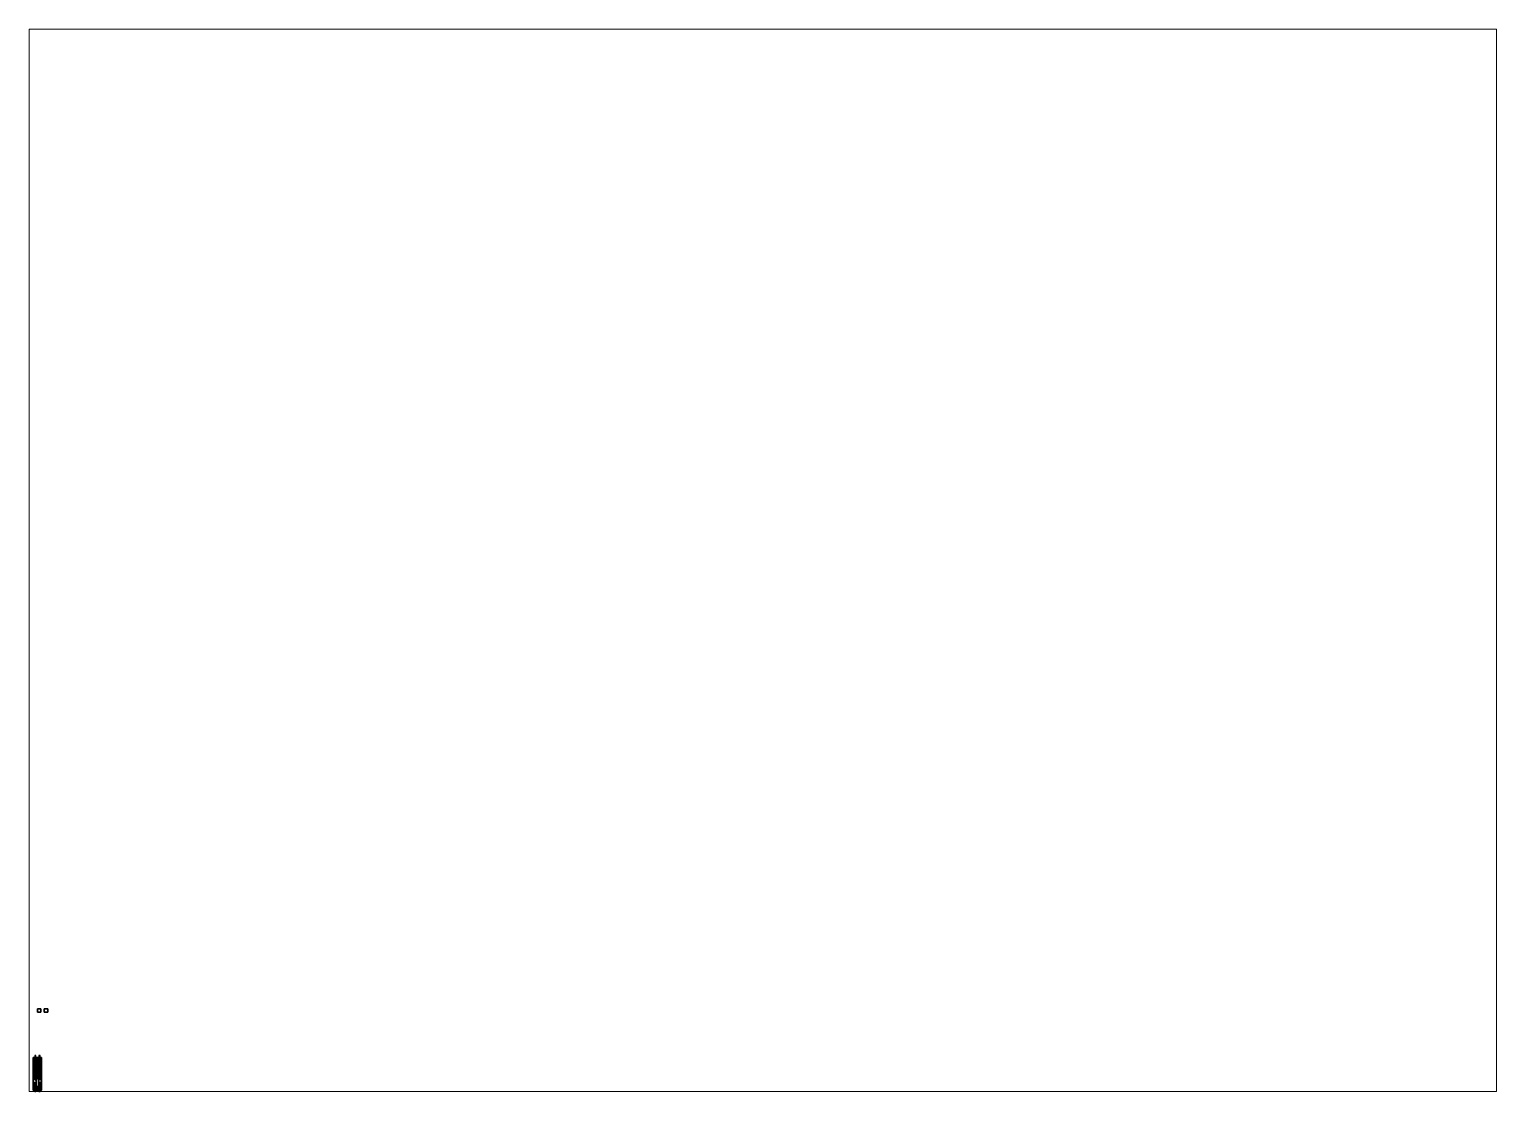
# Paper-space layout 'Layout1' of a CAD drawing. Header units: millimetres. Extents: x 28 to 251, y 20 to 181.
# The model-space entities are those that its viewports show. They can reach past a viewport. Long polylines and large blocks are cut down to what shows.
import ezdxf

# ---------------------------------------------------------------- set-up
doc = ezdxf.new("R2010")
doc.units = ezdxf.units.MM
doc.layers.add('cab', color=3, linetype='Continuous')
doc.layers.add('wheels', color=1, linetype='Continuous')

msp = doc.modelspace()

# ---------------------------------------------------------------- linework, layer by layer
for points in [[(1, 18.71, -4.68), (1, 18.71, -5.68), (0, 18.71, -5.68), (0, 18.71, -4.68)], [(1, 18.71, -5.68), (1, 17.71, -5.68), (0, 17.71, -5.68), (0, 18.71, -5.68)], [(0, 18.71, -5.68), (0, 17.71, -5.68), (0, 17.71, -4.68), (0, 18.71, -4.68)], [(0, 18.71, -4.68), (0, 17.71, -4.68), (1, 17.71, -4.68), (1, 18.71, -4.68)], [(0, 17.71, -4.68), (0, 17.71, -5.68), (1, 17.71, -5.68), (1, 17.71, -4.68)], [(1, 17.71, -4.68), (1, 17.71, -5.68), (1, 18.71, -5.68), (1, 18.71, -4.68)], [(3, 18.71, -5.68), (3, 17.71, -5.68), (2, 17.71, -5.68), (2, 18.71, -5.68)], [(2, 18.71, -5.68), (2, 17.71, -5.68), (3, 17.71, -5.68), (3, 18.71, -5.68)], [(-1.22, 4.67, 1.04), (-1.22, -4.83, 1.04), (-1.22, -4.83, 1.15), (-1.22, 4.67, 1.15)], [(1.22, 4.67, 1.15), (1.22, 4.67, 1.04), (-1.22, 4.67, 1.04), (-1.22, 4.67, 1.15)], [(1.22, 4.67, 1.04), (1.22, -4.83, 1.04), (-1.22, -4.83, 1.04), (-1.22, 4.67, 1.04)], [(-1.22, 4.67, 1.15), (-0.44, 4.5, 1.15), (0.44, 4.5, 1.15), (1.22, 4.67, 1.15)], [(-1.22, 4.67, 1.15), (-0.7, 3.1, 1.15), (-0.44, 3.1, 1.15), (-0.44, 4.5, 1.15)], [(-1.13, 1.91, 1.15), (-1.22, 4.67, 1.15), (-1.22, -4.83, 1.15), (-1.13, -4.83, 1.15)], [(-1.02, 2, 1.15), (-1.22, 4.67, 1.15), (-1.22, 4.67, 1.15), (-1.13, 1.91, 1.15)], [(-1.22, 4.67, 1.15), (-1.02, 2, 1.15), (-0.7, 2.12, 1.15), (-0.7, 3.1, 1.15)], [(-1.22, 4.67, 0.87), (-1.22, 4.55, 0.87), (-1.22, 4.55, 1.04), (-1.22, 4.67, 1.04)], [(1.22, 4.67, 1.04), (1.22, 4.67, 0.87), (-1.22, 4.67, 0.87), (-1.22, 4.67, 1.04)], [(1.22, 4.67, 0.87), (1.22, 4.55, 0.87), (-1.22, 4.55, 0.87), (-1.22, 4.67, 0.87)], [(-1.22, 4.67, 1.04), (-1.22, 4.55, 1.04), (1.22, 4.55, 1.04), (1.22, 4.67, 1.04)], [(-1.22, 4.55, 1.04), (-1.22, 4.55, 0.87), (1.22, 4.55, 0.87), (1.22, 4.55, 1.04)], [(-1.08, 4.29, 0.78), (-0.69, 4.29, 0.89), (-0.58, 4.29, 0.78), (-1.12, 4.29, 0.64)], [(-1.12, 4.29, 0.64), (-0.58, 4.29, 0.78), (-0.54, 4.29, 0.64), (-1.08, 4.29, 0.5)], [(-1.08, 4.29, 0.78), (-1.12, 4.29, 0.64), (-1.12, 3.47, 0.64), (-1.08, 3.47, 0.78)], [(-1.12, 4.29, 0.64), (-1.08, 4.29, 0.5), (-1.08, 3.47, 0.5), (-1.12, 3.47, 0.64)], [(-1.08, 4.29, 0.5), (-0.54, 4.29, 0.64), (-0.58, 4.29, 0.5), (-0.98, 4.29, 0.39)], [(-1.08, 4.29, 0.5), (-0.98, 4.29, 0.39), (-0.98, 3.47, 0.39), (-1.08, 3.47, 0.5)], [(-0.98, 4.29, 0.89), (-0.83, 4.29, 0.93), (-0.69, 4.29, 0.89), (-1.08, 4.29, 0.79)], [(-0.98, 4.29, 0.89), (-1.08, 4.29, 0.78), (-1.08, 3.47, 0.78), (-0.98, 3.47, 0.89)], [(-0.98, 4.29, 0.39), (-0.58, 4.29, 0.5), (-0.69, 4.29, 0.39), (-0.83, 4.29, 0.35)], [(-0.83, 4.29, 0.93), (-0.98, 4.29, 0.89), (-0.98, 3.47, 0.89), (-0.83, 3.47, 0.93)], [(-0.98, 4.29, 0.39), (-0.83, 4.29, 0.35), (-0.83, 3.47, 0.35), (-0.98, 3.47, 0.39)], [(-0.85, 4.67, 0.81), (-0.85, 4.55, 0.81), (-0.95, 4.55, 0.87), (-0.95, 4.67, 0.87)], [(0.95, 4.67, 0.87), (0.85, 4.67, 0.81), (-0.85, 4.67, 0.81), (-0.95, 4.67, 0.87)], [(-0.95, 4.55, 0.87), (-0.85, 4.55, 0.81), (0.85, 4.55, 0.81), (0.95, 4.55, 0.87)], [(-0.8, 4.67, 0.71), (-0.85, 4.67, 0.81), (0.85, 4.67, 0.81), (0.8, 4.67, 0.71)], [(-0.8, 4.55, 0.71), (-0.85, 4.55, 0.81), (-0.85, 4.67, 0.81), (-0.8, 4.67, 0.71)], [(0.8, 4.55, 0.71), (0.85, 4.55, 0.81), (-0.85, 4.55, 0.81), (-0.8, 4.55, 0.71)], [(-0.69, 4.29, 0.89), (-0.83, 4.29, 0.93), (-0.83, 4.25, 0.93), (-0.69, 4.25, 0.89)], [(-0.83, 4.29, 0.35), (-0.69, 4.29, 0.39), (-0.69, 4.25, 0.39), (-0.83, 4.25, 0.35)], [(-0.48, 4.25, 0.28), (-0.48, 3.47, 0.28), (-0.83, 3.47, 0.35), (-0.83, 4.25, 0.35)], [(0.83, 4.25, 0.35), (0.48, 4.25, 0.28), (-0.48, 4.25, 0.28), (-0.83, 4.25, 0.35)], [(0.83, 4.25, 1.04), (0.83, 4.25, 0.93), (-0.83, 4.25, 0.93), (-0.83, 4.25, 1.04)], [(-0.83, 4.25, 0.93), (-0.83, 3.47, 0.93), (-0.83, 3.47, 1.04), (-0.83, 4.25, 1.04)], [(0.83, 4.25, 0.93), (0.69, 4.25, 0.89), (-0.69, 4.25, 0.89), (-0.83, 4.25, 0.93)], [(0.69, 4.25, 0.39), (0.83, 4.25, 0.35), (-0.83, 4.25, 0.35), (-0.69, 4.25, 0.39)], [(-0.8, 4.67, 0.71), (-0.8, 4.67, 0.66), (-0.8, 4.55, 0.66), (-0.8, 4.55, 0.71)], [(0.8, 4.67, 0.71), (0.8, 4.67, 0.66), (-0.8, 4.67, 0.66), (-0.8, 4.67, 0.71)], [(-0.8, 4.55, 0.66), (-0.8, 4.67, 0.66), (0.8, 4.67, 0.66), (0.8, 4.55, 0.66)], [(-0.8, 4.55, 0.71), (-0.8, 4.55, 0.66), (0.8, 4.55, 0.66), (0.8, 4.55, 0.71)], [(-0.71, 4.5, 2.21), (-0.77, 4.5, 1.92), (-0.77, 2, 1.92), (-0.71, 2, 2.21)], [(-0.77, 4.5, 1.92), (-0.71, 4.5, 1.63), (-0.71, 2, 1.63), (-0.77, 2, 1.92)], [(-0.77, 4.5, 1.92), (-0.71, 4.5, 2.21), (-0.56, 4.5, 2.15), (-0.61, 4.5, 1.92)], [(-0.71, 4.5, 1.63), (-0.77, 4.5, 1.92), (-0.61, 4.5, 1.92), (-0.56, 4.5, 1.69)], [(-0.51, 4.56, 2.45), (-0.51, 4.58, 2.43), (-0.76, 4.5, 2.32), (-0.74, 4.5, 2.34)], [(-0.51, 4.58, 2.43), (-0.51, 4.56, 2.41), (-0.74, 4.5, 2.3), (-0.76, 4.5, 2.32)], [(-0.74, 4.5, 2.34), (-0.76, 4.5, 2.32), (-0.76, 2.13, 2.32), (-0.74, 2.15, 2.34)], [(-0.76, 4.5, 2.32), (-0.74, 4.5, 2.3), (-0.74, 2.15, 2.3), (-0.76, 2.13, 2.32)], [(-0.51, 4.54, 2.43), (-0.51, 4.56, 2.45), (-0.74, 4.5, 2.34), (-0.72, 4.5, 2.32)], [(-0.51, 4.56, 2.41), (-0.51, 4.54, 2.43), (-0.72, 4.5, 2.32), (-0.74, 4.5, 2.3)], [(-0.72, 4.5, 2.32), (-0.74, 4.5, 2.34), (-0.74, 2.15, 2.34), (-0.72, 2.17, 2.32)], [(-0.74, 4.5, 2.3), (-0.72, 4.5, 2.32), (-0.72, 2.17, 2.32), (-0.74, 2.15, 2.3)], [(-0.54, 4.5, 2.46), (-0.71, 4.5, 2.21), (-0.71, 2, 2.21), (-0.54, 2, 2.46)], [(-0.71, 4.5, 1.63), (-0.54, 4.5, 1.38), (-0.54, 2, 1.38), (-0.71, 2, 1.63)], [(-0.71, 4.5, 2.21), (-0.54, 4.5, 2.46), (-0.43, 4.5, 2.35), (-0.56, 4.5, 2.15)], [(-0.54, 4.5, 1.38), (-0.71, 4.5, 1.63), (-0.56, 4.5, 1.69), (-0.43, 4.5, 1.49)], [(-0.69, 4.29, 0.39), (-0.58, 4.29, 0.5), (-0.58, 4.25, 0.5), (-0.69, 4.25, 0.39)], [(-0.58, 4.29, 0.78), (-0.69, 4.29, 0.89), (-0.69, 4.25, 0.89), (-0.58, 4.25, 0.78)], [(0.69, 4.25, 0.89), (0.58, 4.25, 0.78), (-0.58, 4.25, 0.78), (-0.69, 4.25, 0.89)], [(0.58, 4.25, 0.5), (0.69, 4.25, 0.39), (-0.69, 4.25, 0.39), (-0.58, 4.25, 0.5)], [(-0.61, 4.5, 1.92), (-0.56, 4.5, 2.15), (-0.18, 4.56, 1.99), (-0.19, 4.56, 1.92)], [(-0.56, 4.5, 1.69), (-0.61, 4.5, 1.92), (-0.19, 4.56, 1.92), (-0.18, 4.56, 1.85)], [(-0.54, 4.29, 0.64), (-0.58, 4.29, 0.78), (-0.58, 4.25, 0.78), (-0.54, 4.25, 0.64)], [(-0.58, 4.29, 0.5), (-0.54, 4.29, 0.64), (-0.54, 4.25, 0.64), (-0.58, 4.25, 0.5)], [(0.58, 4.25, 0.79), (0.54, 4.25, 0.64), (-0.54, 4.25, 0.64), (-0.58, 4.25, 0.79)], [(0.54, 4.25, 0.64), (0.58, 4.25, 0.5), (-0.58, 4.25, 0.5), (-0.54, 4.25, 0.64)], [(-0.56, 4.5, 2.15), (-0.43, 4.5, 2.35), (-0.13, 4.56, 2.05), (-0.18, 4.56, 1.99)], [(-0.43, 4.5, 1.49), (-0.56, 4.5, 1.69), (-0.18, 4.56, 1.85), (-0.13, 4.56, 1.79)], [(-0.29, 4.5, 2.63), (-0.54, 4.5, 2.46), (-0.54, 2, 2.46), (-0.29, 2, 2.63)], [(-0.54, 4.5, 1.38), (-0.44, 4.5, 1.31), (-0.44, 2, 1.31), (-0.54, 2, 1.38)], [(-0.54, 4.5, 2.46), (-0.29, 4.5, 2.63), (-0.23, 4.5, 2.48), (-0.43, 4.5, 2.35)], [(-0.44, 4.5, 1.31), (-0.54, 4.5, 1.38), (-0.43, 4.5, 1.49), (-0.23, 4.5, 1.36)], [(-0.53, 4.5, 2.43), (-0.51, 4.5, 2.45), (-0.51, 4.56, 2.45), (-0.53, 4.54, 2.43)], [(-0.51, 4.5, 2.41), (-0.53, 4.5, 2.43), (-0.53, 4.54, 2.43), (-0.51, 4.56, 2.41)], [(-0.51, 4.58, 2.43), (-0.51, 4.56, 2.45), (-0.36, 4.56, 2.54), (-0.36, 4.58, 2.52)], [(-0.51, 4.56, 2.41), (-0.51, 4.58, 2.43), (-0.36, 4.58, 2.52), (-0.36, 4.56, 2.5)], [(-0.51, 4.56, 2.45), (-0.51, 4.54, 2.43), (-0.36, 4.54, 2.52), (-0.36, 4.56, 2.54)], [(-0.51, 4.54, 2.43), (-0.51, 4.56, 2.41), (-0.36, 4.56, 2.5), (-0.36, 4.54, 2.52)], [(-0.51, 4.5, 2.45), (-0.49, 4.5, 2.43), (-0.49, 4.54, 2.43), (-0.51, 4.56, 2.45)], [(-0.49, 4.5, 2.43), (-0.51, 4.5, 2.41), (-0.51, 4.56, 2.41), (-0.49, 4.54, 2.43)], [(0.48, 4.25, 0.28), (0.48, 3.47, 0.28), (-0.48, 3.47, 0.28), (-0.48, 4.25, 0.28)], [(-0.44, 4.5, 1.15), (-0.44, 2, 1.15), (-0.44, 2, 1.31), (-0.44, 4.5, 1.31)], [(0.44, 4.5, 1.31), (0.44, 4.5, 1.15), (-0.44, 4.5, 1.15), (-0.44, 4.5, 1.31)], [(-0.44, 4.5, 1.31), (-0.44, 4.5, 1.31), (-0.23, 4.5, 1.36), (0, 4.5, 1.31)], [(0.44, 4.5, 1.31), (0.44, 4.5, 1.31), (-0.44, 4.5, 1.31), (0, 4.5, 1.31)], [(-0.43, 4.5, 2.35), (-0.23, 4.5, 2.48), (-0.07, 4.56, 2.1), (-0.13, 4.56, 2.05)], [(-0.23, 4.5, 1.36), (-0.43, 4.5, 1.49), (-0.13, 4.56, 1.79), (-0.07, 4.56, 1.74)], [(-0.36, 4.58, 2.52), (-0.36, 4.56, 2.54), (-0.14, 4.56, 2.61), (-0.14, 4.58, 2.59)], [(-0.36, 4.56, 2.5), (-0.36, 4.58, 2.52), (-0.14, 4.58, 2.59), (-0.14, 4.56, 2.57)], [(-0.36, 4.56, 2.54), (-0.36, 4.54, 2.52), (-0.14, 4.54, 2.59), (-0.14, 4.56, 2.61)], [(-0.36, 4.54, 2.52), (-0.36, 4.56, 2.5), (-0.14, 4.56, 2.57), (-0.14, 4.54, 2.59)], [(0, 4.5, 2.69), (-0.29, 4.5, 2.63), (-0.29, -1.3, 2.63), (0, -1.3, 2.69)], [(-0.29, 4.5, 2.63), (0, 4.5, 2.69), (0, 4.5, 2.53), (-0.23, 4.5, 2.48)], [(-0.23, 4.5, 2.48), (0, 4.5, 2.53), (0, 4.56, 2.11), (-0.07, 4.56, 2.1)], [(0, 4.5, 1.31), (-0.23, 4.5, 1.36), (-0.07, 4.56, 1.74), (0, 4.56, 1.73)], [(-0.18, 4.56, 1.99), (0, 4.56, 2.11), (0.07, 4.56, 2.1), (-0.19, 4.56, 1.92)], [(-0.19, 4.56, 1.92), (0.07, 4.56, 2.1), (0.13, 4.56, 2.05), (-0.18, 4.56, 1.85)], [(-0.13, 4.56, 2.05), (-0.07, 4.56, 2.1), (0, 4.56, 2.11), (-0.18, 4.56, 1.99)], [(-0.18, 4.56, 1.85), (0.13, 4.56, 2.05), (0.18, 4.56, 1.99), (-0.13, 4.56, 1.79)], [(0.14, 4.56, 2.61), (0.14, 4.58, 2.59), (-0.14, 4.58, 2.59), (-0.14, 4.56, 2.61)], [(0.14, 4.58, 2.59), (0.14, 4.56, 2.57), (-0.14, 4.56, 2.57), (-0.14, 4.58, 2.59)], [(0.14, 4.54, 2.59), (0.14, 4.56, 2.61), (-0.14, 4.56, 2.61), (-0.14, 4.54, 2.59)], [(0.14, 4.56, 2.57), (0.14, 4.54, 2.59), (-0.14, 4.54, 2.59), (-0.14, 4.56, 2.57)], [(-0.13, 4.56, 1.79), (0.18, 4.56, 1.99), (0.19, 4.56, 1.92), (-0.07, 4.56, 1.74)], [(-0.11, 4.65, 2.69), (-0.11, 4.52, 2.69), (-0.11, 4.52, 2.81), (-0.11, 4.65, 2.81)], [(0.11, 4.65, 2.81), (0.11, 4.65, 2.69), (-0.11, 4.65, 2.69), (-0.11, 4.65, 2.81)], [(0.11, 4.65, 2.69), (0.11, 4.52, 2.69), (-0.11, 4.52, 2.69), (-0.11, 4.65, 2.69)], [(-0.08, 4.65, 2.89), (-0.11, 4.65, 2.81), (-0.11, 4.52, 2.81), (-0.08, 4.52, 2.89)], [(0.08, 4.65, 2.89), (0.11, 4.65, 2.81), (-0.11, 4.65, 2.81), (-0.08, 4.65, 2.89)], [(-0.11, 4.52, 2.81), (-0.11, 4.52, 2.69), (0.11, 4.52, 2.69), (0.11, 4.52, 2.81)], [(-0.08, 4.52, 2.89), (-0.11, 4.52, 2.81), (0.11, 4.52, 2.81), (0.08, 4.52, 2.89)], [(-0.06, 4.65, 2.73), (-0.09, 4.65, 2.79), (-0.04, 4.68, 2.79), (-0.03, 4.68, 2.76)], [(-0.09, 4.65, 2.79), (-0.06, 4.65, 2.85), (-0.03, 4.68, 2.82), (-0.04, 4.68, 2.79)], [(0, 4.65, 2.92), (-0.08, 4.65, 2.89), (-0.08, 4.52, 2.89), (0, 4.52, 2.92)], [(0, 4.65, 2.92), (0.08, 4.65, 2.89), (-0.08, 4.65, 2.89), (0, 4.65, 2.92)], [(0, 4.52, 2.92), (-0.08, 4.52, 2.89), (0.08, 4.52, 2.89), (0, 4.52, 2.92)], [(-0.07, 4.56, 1.74), (0.19, 4.56, 1.92), (0.18, 4.56, 1.85), (0, 4.56, 1.73)], [(0, 4.65, 2.7), (-0.06, 4.65, 2.73), (-0.03, 4.68, 2.76), (0, 4.68, 2.75)], [(-0.06, 4.65, 2.85), (0, 4.65, 2.88), (0, 4.68, 2.83), (-0.03, 4.68, 2.82)], [(-0.04, 4.68, 2.79), (-0.03, 4.68, 2.82), (0, 4.68, 2.83), (-0.03, 4.68, 2.76)], [(-0.02, 4.68, 1.95), (-0.03, 4.68, 1.92), (-0.03, 4.56, 1.92), (-0.02, 4.56, 1.95)], [(-0.03, 4.68, 1.92), (-0.02, 4.68, 1.89), (-0.02, 4.56, 1.89), (-0.03, 4.56, 1.92)], [(0.03, 4.68, 1.92), (-0.03, 4.68, 1.92), (-0.02, 4.68, 1.95), (0.01, 4.68, 1.95)], [(0.01, 4.68, 1.89), (-0.02, 4.68, 1.89), (-0.03, 4.68, 1.92), (0.03, 4.68, 1.92)], [(-0.03, 4.68, 2.76), (0, 4.68, 2.83), (0.03, 4.68, 2.82), (0, 4.68, 2.75)], [(-0.02, 4.68, 1.89), (0.01, 4.68, 1.89), (0.01, 4.56, 1.89), (-0.02, 4.56, 1.89)], [(0, 4.66, 1.59), (-0.02, 4.64, 1.59), (-0.02, 4.61, 1.91), (0, 4.63, 1.91)], [(0.02, 4.64, 1.59), (0, 4.62, 1.59), (-0.02, 4.64, 1.59), (0, 4.66, 1.59)], [(-0.02, 4.64, 1.59), (0, 4.62, 1.59), (0, 4.59, 1.91), (-0.02, 4.61, 1.91)], [(0.01, 4.68, 1.95), (-0.02, 4.68, 1.95), (-0.02, 4.56, 1.95), (0.01, 4.56, 1.95)], [(0.06, 4.65, 2.73), (0, 4.65, 2.7), (0, 4.68, 2.75), (0.03, 4.68, 2.76)], [(0, 4.65, 2.88), (0.06, 4.65, 2.85), (0.03, 4.68, 2.82), (0, 4.68, 2.83)], [(0, 4.68, 2.75), (0.03, 4.68, 2.82), (0.04, 4.68, 2.79), (0.03, 4.68, 2.76)], [(0.02, 4.64, 1.59), (0, 4.66, 1.59), (0, 4.63, 1.91), (0.02, 4.61, 1.91)], [(0.08, 4.65, 2.89), (0, 4.65, 2.92), (0, 4.52, 2.92), (0.08, 4.52, 2.89)], [(0, 4.62, 1.59), (0.02, 4.64, 1.59), (0.02, 4.61, 1.91), (0, 4.59, 1.91)], [(0, 4.5, 2.53), (0.23, 4.5, 2.48), (0.07, 4.56, 2.1), (0, 4.56, 2.11)], [(0.23, 4.5, 1.36), (0, 4.5, 1.31), (0, 4.56, 1.73), (0.07, 4.56, 1.74)], [(0, 4.56, 1.73), (0.18, 4.56, 1.85), (0.13, 4.56, 1.79), (0.07, 4.56, 1.74)], [(0.29, 4.5, 2.63), (0, 4.5, 2.69), (0, -1.3, 2.69), (0.29, -1.3, 2.63)], [(0.44, 4.5, 1.31), (0.44, 4.5, 1.31), (0, 4.5, 1.31), (0.23, 4.5, 1.36)], [(0, 4.5, 2.69), (0.29, 4.5, 2.63), (0.23, 4.5, 2.48), (0, 4.5, 2.53)], [(0.03, 4.68, 1.92), (0.01, 4.68, 1.95), (0.01, 4.56, 1.95), (0.03, 4.56, 1.92)], [(0.01, 4.68, 1.89), (0.03, 4.68, 1.92), (0.03, 4.56, 1.92), (0.01, 4.56, 1.89)], [(0.09, 4.65, 2.79), (0.06, 4.65, 2.73), (0.03, 4.68, 2.76), (0.04, 4.68, 2.79)], [(0.06, 4.65, 2.85), (0.09, 4.65, 2.79), (0.04, 4.68, 2.79), (0.03, 4.68, 2.82)], [(0.23, 4.5, 2.48), (0.43, 4.5, 2.35), (0.13, 4.56, 2.05), (0.07, 4.56, 2.1)], [(0.43, 4.5, 1.49), (0.23, 4.5, 1.36), (0.07, 4.56, 1.74), (0.13, 4.56, 1.79)], [(0.11, 4.65, 2.81), (0.08, 4.65, 2.89), (0.08, 4.52, 2.89), (0.11, 4.52, 2.81)], [(0.11, 4.52, 2.81), (0.11, 4.52, 2.69), (0.11, 4.65, 2.69), (0.11, 4.65, 2.81)], [(0.43, 4.5, 2.35), (0.56, 4.5, 2.15), (0.18, 4.56, 1.99), (0.13, 4.56, 2.05)], [(0.56, 4.5, 1.69), (0.43, 4.5, 1.49), (0.13, 4.56, 1.79), (0.18, 4.56, 1.85)], [(0.36, 4.56, 2.54), (0.36, 4.58, 2.52), (0.14, 4.58, 2.59), (0.14, 4.56, 2.61)], [(0.36, 4.58, 2.52), (0.36, 4.56, 2.5), (0.14, 4.56, 2.57), (0.14, 4.58, 2.59)], [(0.36, 4.54, 2.52), (0.36, 4.56, 2.54), (0.14, 4.56, 2.61), (0.14, 4.54, 2.59)], [(0.36, 4.56, 2.5), (0.36, 4.54, 2.52), (0.14, 4.54, 2.59), (0.14, 4.56, 2.57)], [(0.56, 4.5, 2.15), (0.61, 4.5, 1.92), (0.19, 4.56, 1.92), (0.18, 4.56, 1.99)], [(0.61, 4.5, 1.92), (0.56, 4.5, 1.69), (0.18, 4.56, 1.85), (0.19, 4.56, 1.92)], [(0.54, 4.5, 1.38), (0.44, 4.5, 1.31), (0.23, 4.5, 1.36), (0.43, 4.5, 1.49)], [(0.29, 4.5, 2.63), (0.54, 4.5, 2.46), (0.43, 4.5, 2.35), (0.23, 4.5, 2.48)], [(0.54, 4.5, 2.46), (0.29, 4.5, 2.63), (0.29, 2, 2.63), (0.54, 2, 2.46)], [(0.51, 4.56, 2.45), (0.51, 4.58, 2.43), (0.36, 4.58, 2.52), (0.36, 4.56, 2.54)], [(0.51, 4.58, 2.43), (0.51, 4.56, 2.41), (0.36, 4.56, 2.5), (0.36, 4.58, 2.52)], [(0.51, 4.54, 2.43), (0.51, 4.56, 2.45), (0.36, 4.56, 2.54), (0.36, 4.54, 2.52)], [(0.51, 4.56, 2.41), (0.51, 4.54, 2.43), (0.36, 4.54, 2.52), (0.36, 4.56, 2.5)], [(0.71, 4.5, 1.63), (0.54, 4.5, 1.38), (0.43, 4.5, 1.49), (0.56, 4.5, 1.69)], [(0.54, 4.5, 2.46), (0.71, 4.5, 2.21), (0.56, 4.5, 2.15), (0.43, 4.5, 2.35)], [(0.44, 3.1, 1.15), (0.7, 3.1, 1.15), (1.22, 4.67, 1.15), (0.44, 4.5, 1.15)], [(0.44, 4.5, 1.31), (0.54, 4.5, 1.38), (0.54, 2, 1.38), (0.44, 2, 1.31)], [(0.44, 2, 1.31), (0.44, 2, 1.15), (0.44, 4.5, 1.15), (0.44, 4.5, 1.31)], [(0.83, 3.47, 0.35), (0.48, 3.47, 0.28), (0.48, 4.25, 0.28), (0.83, 4.25, 0.35)], [(0.49, 4.5, 2.43), (0.51, 4.5, 2.45), (0.51, 4.56, 2.45), (0.49, 4.54, 2.43)], [(0.51, 4.5, 2.41), (0.49, 4.5, 2.43), (0.49, 4.54, 2.43), (0.51, 4.56, 2.41)], [(0.74, 4.5, 2.34), (0.76, 4.5, 2.32), (0.51, 4.58, 2.43), (0.51, 4.56, 2.45)], [(0.76, 4.5, 2.32), (0.74, 4.5, 2.3), (0.51, 4.56, 2.41), (0.51, 4.58, 2.43)], [(0.51, 4.5, 2.45), (0.53, 4.5, 2.43), (0.53, 4.54, 2.43), (0.51, 4.56, 2.45)], [(0.53, 4.5, 2.43), (0.51, 4.5, 2.41), (0.51, 4.56, 2.41), (0.53, 4.54, 2.43)], [(0.72, 4.5, 2.32), (0.74, 4.5, 2.34), (0.51, 4.56, 2.45), (0.51, 4.54, 2.43)], [(0.74, 4.5, 2.3), (0.72, 4.5, 2.32), (0.51, 4.54, 2.43), (0.51, 4.56, 2.41)], [(0.71, 4.5, 2.21), (0.54, 4.5, 2.46), (0.54, 2, 2.46), (0.71, 2, 2.21)], [(0.54, 4.5, 1.38), (0.71, 4.5, 1.63), (0.71, 2, 1.63), (0.54, 2, 1.38)], [(0.58, 4.29, 0.78), (0.54, 4.29, 0.64), (0.54, 4.25, 0.64), (0.58, 4.25, 0.78)], [(0.54, 4.29, 0.64), (0.58, 4.29, 0.5), (0.58, 4.25, 0.5), (0.54, 4.25, 0.64)], [(1.08, 4.29, 0.78), (0.54, 4.29, 0.64), (0.58, 4.29, 0.78), (0.97, 4.29, 0.89)], [(1.12, 4.29, 0.64), (0.58, 4.29, 0.5), (0.54, 4.29, 0.64), (1.08, 4.29, 0.78)], [(0.77, 4.5, 1.92), (0.71, 4.5, 1.63), (0.56, 4.5, 1.69), (0.61, 4.5, 1.92)], [(0.71, 4.5, 2.21), (0.77, 4.5, 1.92), (0.61, 4.5, 1.92), (0.56, 4.5, 2.15)], [(0.69, 4.29, 0.89), (0.58, 4.29, 0.78), (0.58, 4.25, 0.78), (0.69, 4.25, 0.89)], [(0.58, 4.29, 0.5), (0.69, 4.29, 0.39), (0.69, 4.25, 0.39), (0.58, 4.25, 0.5)], [(0.97, 4.29, 0.89), (0.58, 4.29, 0.78), (0.69, 4.29, 0.89), (0.83, 4.29, 0.93)], [(1.08, 4.29, 0.5), (0.69, 4.29, 0.39), (0.58, 4.29, 0.5), (1.12, 4.29, 0.64)], [(0.83, 4.29, 0.93), (0.69, 4.29, 0.89), (0.69, 4.25, 0.89), (0.83, 4.25, 0.93)], [(0.69, 4.29, 0.39), (0.83, 4.29, 0.35), (0.83, 4.25, 0.35), (0.69, 4.25, 0.39)], [(0.97, 4.29, 0.39), (0.83, 4.29, 0.35), (0.69, 4.29, 0.39), (1.08, 4.29, 0.5)], [(0.7, 2.12, 1.15), (1.02, 2, 1.15), (1.22, 4.67, 1.15), (0.7, 3.1, 1.15)], [(0.77, 4.5, 1.92), (0.71, 4.5, 2.21), (0.71, 2, 2.21), (0.77, 2, 1.92)], [(0.71, 4.5, 1.63), (0.77, 4.5, 1.92), (0.77, 2, 1.92), (0.71, 2, 1.63)], [(0.74, 4.5, 2.34), (0.72, 4.5, 2.32), (0.72, 2.17, 2.32), (0.74, 2.15, 2.34)], [(0.72, 4.5, 2.32), (0.74, 4.5, 2.3), (0.74, 2.15, 2.3), (0.72, 2.17, 2.32)], [(0.76, 4.5, 2.32), (0.74, 4.5, 2.34), (0.74, 2.15, 2.34), (0.76, 2.13, 2.32)], [(0.74, 4.5, 2.3), (0.76, 4.5, 2.32), (0.76, 2.13, 2.32), (0.74, 2.15, 2.3)], [(0.85, 4.67, 0.81), (0.85, 4.55, 0.81), (0.8, 4.55, 0.71), (0.8, 4.67, 0.71)], [(0.8, 4.55, 0.66), (0.8, 4.67, 0.66), (0.8, 4.67, 0.71), (0.8, 4.55, 0.71)], [(0.97, 4.29, 0.89), (0.83, 4.29, 0.93), (0.83, 3.47, 0.93), (0.97, 3.47, 0.89)], [(0.83, 4.29, 0.35), (0.97, 4.29, 0.39), (0.97, 3.47, 0.39), (0.83, 3.47, 0.35)], [(0.83, 3.47, 1.04), (0.83, 3.47, 0.93), (0.83, 4.25, 0.93), (0.83, 4.25, 1.04)], [(0.95, 4.55, 0.87), (0.85, 4.55, 0.81), (0.85, 4.67, 0.81), (0.95, 4.67, 0.87)], [(1.08, 4.29, 0.78), (0.97, 4.29, 0.89), (0.97, 3.47, 0.89), (1.08, 3.47, 0.78)], [(0.97, 4.29, 0.39), (1.08, 4.29, 0.5), (1.08, 3.47, 0.5), (0.97, 3.47, 0.39)], [(1.13, 1.91, 1.15), (1.22, 4.67, 1.15), (1.22, 4.67, 1.15), (1.02, 2, 1.15)], [(1.12, 4.29, 0.64), (1.08, 4.29, 0.78), (1.08, 3.47, 0.78), (1.12, 3.47, 0.64)], [(1.08, 4.29, 0.5), (1.12, 4.29, 0.64), (1.12, 3.47, 0.64), (1.08, 3.47, 0.5)], [(1.22, -4.83, 1.15), (1.22, 4.67, 1.15), (1.13, 1.91, 1.15), (1.13, -4.83, 1.15)], [(1.22, -4.83, 1.15), (1.22, -4.83, 1.04), (1.22, 4.67, 1.04), (1.22, 4.67, 1.15)], [(1.22, 4.55, 1.04), (1.22, 4.55, 0.87), (1.22, 4.67, 0.87), (1.22, 4.67, 1.04)], [(-1.2, 1.97, 2.32), (-1.18, 1.99, 2.34), (-1.18, 1.99, 1.28), (-1.2, 1.97, 1.3)], [(-1.18, 1.89, 1.28), (-1.2, 1.87, 1.3), (-1.2, 1.97, 1.3), (-1.18, 1.99, 1.28)], [(-1.2, 1.87, 2.32), (-1.18, 1.89, 2.34), (-1.18, 1.99, 2.34), (-1.2, 1.97, 2.32)], [(-1.18, 1.95, 2.3), (-1.2, 1.97, 2.32), (-1.2, 1.97, 1.3), (-1.18, 1.95, 1.32)], [(-1.2, 1.87, 1.3), (-1.18, 1.89, 1.32), (-1.18, 1.95, 1.32), (-1.2, 1.97, 1.3)], [(-1.18, 1.89, 2.3), (-1.2, 1.87, 2.32), (-1.2, 1.97, 2.32), (-1.18, 1.95, 2.3)], [(-1.13, 1.87, 1.3), (-1.13, 1.89, 1.32), (-1.18, 1.89, 1.32), (-1.2, 1.87, 1.3)], [(-1.13, 1.89, 1.28), (-1.13, 1.87, 1.3), (-1.2, 1.87, 1.3), (-1.18, 1.89, 1.28)], [(-1.13, 1.87, 2.32), (-1.13, 1.89, 2.34), (-1.18, 1.89, 2.34), (-1.2, 1.87, 2.32)], [(-1.13, 1.89, 2.3), (-1.13, 1.87, 2.32), (-1.2, 1.87, 2.32), (-1.18, 1.89, 2.3)], [(-1.18, 1.99, 2.34), (-1.16, 1.97, 2.32), (-1.16, 1.97, 1.3), (-1.18, 1.99, 1.28)], [(-1.16, 1.91, 1.3), (-1.18, 1.89, 1.28), (-1.18, 1.99, 1.28), (-1.16, 1.97, 1.3)], [(-1.18, 1.89, 2.34), (-1.16, 1.91, 2.32), (-1.16, 1.97, 2.32), (-1.18, 1.99, 2.34)], [(-1.16, 1.97, 2.32), (-1.18, 1.95, 2.3), (-1.18, 1.95, 1.32), (-1.16, 1.97, 1.3)], [(-1.18, 1.89, 1.32), (-1.16, 1.91, 1.3), (-1.16, 1.97, 1.3), (-1.18, 1.95, 1.32)], [(-1.16, 1.91, 2.32), (-1.18, 1.89, 2.3), (-1.18, 1.95, 2.3), (-1.16, 1.97, 2.32)], [(-1.13, 1.89, 1.32), (-1.13, 1.91, 1.3), (-1.16, 1.91, 1.3), (-1.18, 1.89, 1.32)], [(-1.13, 1.91, 1.3), (-1.13, 1.89, 1.28), (-1.18, 1.89, 1.28), (-1.16, 1.91, 1.3)], [(-1.13, 1.89, 2.34), (-1.13, 1.91, 2.32), (-1.16, 1.91, 2.32), (-1.18, 1.89, 2.34)], [(-1.13, 1.91, 2.32), (-1.13, 1.89, 2.3), (-1.18, 1.89, 2.3), (-1.16, 1.91, 2.32)], [(-1.13, 1.91, 2.44), (-1.14, 1.91, 2.44), (-1.02, 2.01, 2.44), (-1.02, 2, 2.44)], [(-1.02, 2.01, 2.48), (-1.02, 2.01, 2.44), (-1.14, 1.91, 2.44), (-1.14, 1.91, 2.48)], [(-1.02, 1.97, 2.48), (-1.02, 2.01, 2.48), (-1.14, 1.91, 2.48), (-1.1, 1.91, 2.48)], [(-1.13, -1.2, 2.44), (-1.14, -1.2, 2.44), (-1.14, 1.91, 2.44), (-1.13, 1.91, 2.44)], [(-1.14, 1.91, 2.48), (-1.14, 1.91, 2.44), (-1.14, -1.2, 2.44), (-1.14, -1.18, 2.48)], [(-1.1, 1.91, 2.48), (-1.14, 1.91, 2.48), (-1.14, -1.18, 2.48), (-1.1, -1.18, 2.48)], [(-1.02, 2, 2.44), (-1.02, 2, 1.15), (-1.13, 1.91, 1.15), (-1.13, 1.91, 2.44)], [(-1.13, 1.91, 2.44), (-1.13, 1.91, 1.15), (-1.13, -1.32, 1.15), (-1.13, -1.32, 2.44)], [(-1.08, 3.47, 0.78), (-1.12, 3.47, 0.64), (1.12, 3.47, 0.64), (1.08, 3.47, 0.78)], [(-1.12, 3.47, 0.64), (-1.08, 3.47, 0.5), (1.08, 3.47, 0.5), (1.12, 3.47, 0.64)], [(-0.56, -1.2, 2.44), (-0.56, 1.97, 2.44), (-1.1, 1.91, 2.44), (-1.1, -1.2, 2.44)], [(-1.1, 1.91, 2.48), (-1.1, 1.91, 2.44), (-1.02, 1.97, 2.44), (-1.02, 1.97, 2.48)], [(-1.1, 1.91, 2.44), (-0.56, 1.97, 2.44), (-0.56, 1.97, 2.44), (-1.02, 1.97, 2.44)], [(-1.1, -1.18, 2.48), (-1.1, -1.2, 2.44), (-1.1, 1.91, 2.44), (-1.1, 1.91, 2.48)], [(-0.98, 3.47, 0.89), (-1.08, 3.47, 0.78), (1.08, 3.47, 0.78), (0.97, 3.47, 0.89)], [(-1.08, 3.47, 0.5), (-0.98, 3.47, 0.39), (0.97, 3.47, 0.39), (1.08, 3.47, 0.5)], [(-0.67, 2.3, 1.04), (-0.67, 2.23, 0.94), (-1.02, 2.23, 0.94), (-1.02, 2.3, 1.04)], [(-1.02, 2.23, 0.94), (-1.02, 1.76, 0.94), (-1.02, 1.69, 1.04), (-1.02, 2.3, 1.04)], [(-1.02, 1.78, 0.58), (-1.02, 2.21, 0.58), (-1.02, 2.27, 0.43), (-1.02, 1.72, 0.43)], [(-1.02, 2.27, 0.43), (-1.02, 2.21, 0.58), (-0.67, 2.21, 0.58), (-0.67, 2.27, 0.43)], [(-0.67, 2.27, 0.36), (-0.67, 1.72, 0.36), (-1.02, 1.72, 0.36), (-1.02, 2.27, 0.36)], [(-1.02, 2.27, 0.36), (-1.02, 1.72, 0.36), (-1.02, 1.72, 0.43), (-1.02, 2.27, 0.43)], [(-0.67, 2.27, 0.43), (-0.67, 2.27, 0.36), (-1.02, 2.27, 0.36), (-1.02, 2.27, 0.43)], [(-1.02, 2.19, 0.82), (-1.02, 2.23, 0.94), (-0.67, 2.23, 0.94), (-0.67, 2.19, 0.82)], [(-1.02, 1.76, 0.94), (-1.02, 2.23, 0.94), (-1.02, 2.19, 0.82), (-1.02, 1.8, 0.82)], [(-0.67, 2.19, 0.73), (-0.67, 2.21, 0.58), (-1.02, 2.21, 0.58), (-1.02, 2.19, 0.73)], [(-1.02, 2.21, 0.58), (-1.02, 1.78, 0.58), (-1.02, 1.8, 0.73), (-1.02, 2.19, 0.73)], [(-0.73, 2.2, 1.74), (-0.73, 2, 1.74), (-1.02, 2, 1.74), (-1.02, 2.2, 1.74)], [(-1.02, 2.2, 1.76), (-1.02, 2, 1.76), (-0.73, 2, 1.76), (-0.73, 2.2, 1.76)], [(-0.73, 2.2, 1.76), (-0.73, 2.2, 1.74), (-1.02, 2.2, 1.74), (-1.02, 2.2, 1.76)], [(-1.02, 2.2, 1.74), (-1.02, 2, 1.74), (-1.02, 2, 1.76), (-1.02, 2.2, 1.76)], [(-0.67, 2.19, 0.82), (-0.67, 2.19, 0.73), (-1.02, 2.19, 0.73), (-1.02, 2.19, 0.82)], [(-1.02, 2.19, 0.73), (-1.02, 1.8, 0.73), (-1.02, 1.8, 0.82), (-1.02, 2.19, 0.82)], [(-0.7, 2.12, 1.15), (-1.02, 2, 1.15), (-0.44, 2, 1.15), (-0.44, 2.12, 1.15)], [(-1.02, 2, 2.44), (-1.02, 2.01, 2.44), (1.02, 2.01, 2.44), (1.02, 2, 2.44)], [(1.02, 1.97, 2.48), (1.02, 2.01, 2.48), (-1.02, 2.01, 2.48), (-1.02, 1.97, 2.48)], [(1.02, 2.01, 2.48), (1.02, 2.01, 2.44), (-1.02, 2.01, 2.44), (-1.02, 2.01, 2.48)], [(1.02, 2, 2.44), (1.02, 2, 1.15), (-1.02, 2, 1.15), (-1.02, 2, 2.44)], [(-1.02, 1.97, 2.48), (-1.02, 1.97, 2.44), (1.02, 1.97, 2.44), (1.02, 1.97, 2.48)], [(-1.02, 1.8, 0.82), (-1.02, 1.8, 0.73), (-0.67, 1.8, 0.73), (-0.67, 1.8, 0.82)], [(-1.02, 1.8, 0.73), (-1.02, 1.78, 0.58), (-0.67, 1.78, 0.58), (-0.67, 1.8, 0.73)], [(-0.67, 1.8, 0.82), (-0.67, 1.76, 0.94), (-1.02, 1.76, 0.94), (-1.02, 1.8, 0.82)], [(-0.67, 1.72, 0.43), (-0.67, 1.78, 0.58), (-1.02, 1.78, 0.58), (-1.02, 1.72, 0.43)], [(-1.02, 1.69, 1.04), (-1.02, 1.76, 0.94), (-0.67, 1.76, 0.94), (-0.67, 1.69, 1.04)], [(-1.02, 1.72, 0.43), (-1.02, 1.72, 0.36), (-0.67, 1.72, 0.36), (-0.67, 1.72, 0.43)], [(-0.96, 3.47, 0.77), (-1.01, 3.47, 0.64), (-1.01, 3.44, 0.64), (-0.96, 3.44, 0.77)], [(-1.01, 3.47, 0.64), (-0.96, 3.47, 0.51), (-0.96, 3.44, 0.51), (-1.01, 3.44, 0.64)], [(-0.96, 3.44, 0.51), (-0.83, 3.44, 0.82), (-0.96, 3.44, 0.77), (-1.01, 3.44, 0.64)], [(-0.98, 3.47, 0.39), (-0.83, 3.47, 0.35), (0.83, 3.47, 0.35), (0.97, 3.47, 0.39)], [(-0.83, 3.47, 0.93), (-0.98, 3.47, 0.89), (0.97, 3.47, 0.89), (0.83, 3.47, 0.93)], [(-0.83, 3.47, 0.82), (-0.96, 3.47, 0.77), (-0.96, 3.44, 0.77), (-0.83, 3.44, 0.82)], [(-0.96, 3.47, 0.51), (-0.83, 3.47, 0.46), (-0.83, 3.44, 0.46), (-0.96, 3.44, 0.51)], [(-0.83, 3.44, 0.46), (-0.7, 3.44, 0.77), (-0.83, 3.44, 0.82), (-0.96, 3.44, 0.51)], [(-0.89, 2.86, 0.71), (-0.89, 2.77, 0.71), (-0.77, 2.77, 0.71), (-0.77, 2.86, 0.71)], [(-0.89, 2.86, 0.58), (-0.89, 2.77, 0.58), (-0.89, 2.77, 0.71), (-0.89, 2.86, 0.71)], [(-0.77, 2.86, 0.58), (-0.77, 2.77, 0.58), (-0.89, 2.77, 0.58), (-0.89, 2.86, 0.58)], [(-0.77, 2.86, 0.71), (-0.77, 2.86, 0.58), (-0.89, 2.86, 0.58), (-0.89, 2.86, 0.71)], [(-0.77, 2.82, 0.52), (-0.77, 2.82, 0.47), (-0.89, 2.82, 0.47), (-0.89, 2.82, 0.52)], [(-0.89, 2.82, 0.47), (-0.89, 2.43, 0.47), (-0.89, 2.43, 0.52), (-0.89, 2.82, 0.52)], [(-0.77, 2.82, 0.47), (-0.77, 2.43, 0.47), (-0.89, 2.43, 0.47), (-0.89, 2.82, 0.47)], [(-0.89, 2.82, 0.52), (-0.89, 2.43, 0.52), (-0.77, 2.43, 0.52), (-0.77, 2.82, 0.52)], [(-0.77, 2.82, 0.76), (-0.77, 2.43, 0.76), (-0.89, 2.43, 0.76), (-0.89, 2.82, 0.76)], [(-0.89, 2.82, 0.76), (-0.89, 2.43, 0.76), (-0.89, 2.43, 0.81), (-0.89, 2.82, 0.81)], [(-0.89, 2.82, 0.81), (-0.89, 2.43, 0.81), (-0.77, 2.43, 0.81), (-0.77, 2.82, 0.81)], [(-0.77, 2.82, 0.81), (-0.77, 2.82, 0.76), (-0.89, 2.82, 0.76), (-0.89, 2.82, 0.81)], [(-0.89, 2.77, 0.52), (-0.89, 2.54, 0.52), (-0.89, 2.54, 0.76), (-0.89, 2.77, 0.76)], [(-0.77, 2.77, 0.76), (-0.77, 2.77, 0.52), (-0.89, 2.77, 0.52), (-0.89, 2.77, 0.76)], [(-0.89, 2.54, 0.76), (-0.89, 2.54, 0.52), (-0.77, 2.54, 0.52), (-0.77, 2.54, 0.76)], [(-0.77, 2.54, 0.54), (-0.77, 2.43, 0.54), (-0.89, 2.43, 0.54), (-0.89, 2.54, 0.54)], [(-0.89, 2.54, 0.54), (-0.89, 2.43, 0.54), (-0.89, 2.4, 0.65), (-0.89, 2.54, 0.7)], [(-0.89, 2.54, 0.7), (-0.89, 2.4, 0.65), (-0.77, 2.4, 0.65), (-0.77, 2.54, 0.7)], [(-0.89, 2.43, 0.52), (-0.89, 2.43, 0.47), (-0.77, 2.43, 0.47), (-0.77, 2.43, 0.52)], [(-0.89, 2.4, 0.65), (-0.89, 2.43, 0.54), (-0.77, 2.43, 0.54), (-0.77, 2.4, 0.65)], [(-0.89, 2.43, 0.81), (-0.89, 2.43, 0.76), (-0.77, 2.43, 0.76), (-0.77, 2.43, 0.81)], [(-0.89, 0.94, 0.22), (-0.89, 0.69, 0.2), (-0.89, 0.66, 0.36), (-0.89, 0.94, 0.27)], [(-0.77, 0.94, 0.27), (-0.77, 0.94, 0.22), (-0.89, 0.94, 0.22), (-0.89, 0.94, 0.27)], [(-0.77, 0.94, 0.22), (-0.77, 0.69, 0.2), (-0.89, 0.69, 0.2), (-0.89, 0.94, 0.22)], [(-0.89, 0.94, 0.27), (-0.89, 0.66, 0.36), (-0.89, 0.9, 0.43), (-0.89, 0.92, 0.38)], [(-0.77, 0.92, 0.38), (-0.77, 0.94, 0.27), (-0.89, 0.94, 0.27), (-0.89, 0.92, 0.38)], [(-0.89, 0.92, 0.38), (-0.89, 0.9, 0.43), (-0.77, 0.9, 0.43), (-0.77, 0.92, 0.38)], [(-0.89, 0.9, 0.43), (-0.89, 0.66, 0.36), (-0.77, 0.66, 0.36), (-0.77, 0.9, 0.43)], [(-0.89, 0.66, 0.36), (-0.89, 0.69, 0.2), (-0.77, 0.69, 0.2), (-0.77, 0.68, 0.28)], [(-0.79, 3.42, 0.83), (-0.79, 3.42, 0.44), (-0.87, 3.42, 0.44), (-0.87, 3.42, 0.83)], [(-0.87, 3.42, 0.44), (-0.87, 3.33, 0.44), (-0.87, 3.33, 0.83), (-0.87, 3.42, 0.83)], [(-0.79, 3.42, 0.44), (-0.79, 3.33, 0.44), (-0.87, 3.33, 0.44), (-0.87, 3.42, 0.44)], [(-0.87, 3.42, 0.83), (-0.87, 3.33, 0.83), (-0.79, 3.33, 0.83), (-0.79, 3.42, 0.83)], [(-0.87, 3.33, 0.79), (-0.87, 3.33, 0.5), (-0.79, 3.33, 0.5), (-0.79, 3.33, 0.79)], [(-0.87, 2.93, 0.43), (-0.87, 2.24, 0.5), (-0.87, 3.33, 0.5), (-0.87, 3.33, 0.44)], [(-0.79, 3.33, 0.44), (-0.79, 2.93, 0.43), (-0.87, 2.93, 0.43), (-0.87, 3.33, 0.44)], [(-0.87, 3.33, 0.5), (-0.87, 2.24, 0.5), (-0.79, 2.24, 0.5), (-0.79, 3.33, 0.5)], [(-0.87, 3.33, 0.83), (-0.87, 2.93, 0.85), (-0.79, 2.93, 0.85), (-0.79, 3.33, 0.83)], [(-0.87, 3.33, 0.79), (-0.87, 2.19, 0.79), (-0.87, 2.93, 0.85), (-0.87, 3.33, 0.83)], [(-0.79, 3.33, 0.79), (-0.79, 2.19, 0.79), (-0.87, 2.19, 0.79), (-0.87, 3.33, 0.79)], [(-0.87, 2.27, 0.43), (-0.87, 2.24, 0.5), (-0.87, 2.93, 0.43)], [(-0.79, 2.93, 0.43), (-0.79, 2.27, 0.43), (-0.87, 2.27, 0.43), (-0.87, 2.93, 0.43)], [(-0.87, 2.93, 0.85), (-0.87, 2.19, 0.85), (-0.79, 2.19, 0.85), (-0.79, 2.93, 0.85)], [(-0.87, 2.93, 0.85), (-0.87, 2.19, 0.79), (-0.87, 2.19, 0.85), (-0.87, 2.93, 0.85)], [(-0.87, 2.43, 0.54), (-0.87, 0.94, 0.27), (-0.87, 0.92, 0.38), (-0.87, 2.4, 0.65)], [(-0.79, 2.43, 0.54), (-0.79, 0.94, 0.27), (-0.87, 0.94, 0.27), (-0.87, 2.43, 0.54)], [(-0.87, 2.4, 0.65), (-0.87, 0.92, 0.38), (-0.79, 0.92, 0.38), (-0.79, 2.4, 0.65)], [(-0.87, 0.92, 0.38), (-0.87, 0.94, 0.27), (-0.79, 0.94, 0.27), (-0.79, 0.92, 0.38)], [(-0.83, 3.47, 0.35), (-0.48, 3.47, 0.28), (0.48, 3.47, 0.28), (0.83, 3.47, 0.35)], [(-0.83, 3.47, 1.04), (-0.83, 3.47, 0.93), (0.83, 3.47, 0.93), (0.83, 3.47, 1.04)], [(-0.7, 3.47, 0.77), (-0.83, 3.47, 0.82), (-0.83, 3.44, 0.82), (-0.7, 3.44, 0.77)], [(-0.83, 3.47, 0.46), (-0.7, 3.47, 0.51), (-0.7, 3.44, 0.51), (-0.83, 3.44, 0.46)], [(-0.7, 3.44, 0.51), (-0.65, 3.44, 0.64), (-0.7, 3.44, 0.77), (-0.83, 3.44, 0.46)], [(-0.79, 3.33, 0.83), (-0.79, 3.33, 0.44), (-0.79, 3.42, 0.44), (-0.79, 3.42, 0.83)], [(-0.79, 3.33, 0.5), (-0.79, 2.24, 0.5), (-0.79, 2.93, 0.43), (-0.79, 3.33, 0.44)], [(-0.79, 2.93, 0.85), (-0.79, 2.19, 0.79), (-0.79, 3.33, 0.79), (-0.79, 3.33, 0.83)], [(-0.79, 2.93, 0.43), (-0.79, 2.24, 0.5), (-0.79, 2.27, 0.43), (-0.79, 2.93, 0.43)], [(-0.79, 2.19, 0.85), (-0.79, 2.19, 0.79), (-0.79, 2.93, 0.85)], [(-0.79, 0.92, 0.38), (-0.79, 0.94, 0.27), (-0.79, 2.43, 0.54), (-0.79, 2.4, 0.65)], [(-0.77, 2.77, 0.71), (-0.77, 2.77, 0.58), (-0.77, 2.86, 0.58), (-0.77, 2.86, 0.71)], [(-0.77, 2.43, 0.52), (-0.77, 2.43, 0.47), (-0.77, 2.82, 0.47), (-0.77, 2.82, 0.52)], [(-0.77, 2.43, 0.81), (-0.77, 2.43, 0.76), (-0.77, 2.82, 0.76), (-0.77, 2.82, 0.81)], [(-0.77, 2.54, 0.76), (-0.77, 2.54, 0.52), (-0.77, 2.77, 0.52), (-0.77, 2.77, 0.76)], [(-0.69, 2.73, 0.25), (-0.69, 2.65, 0.17), (-0.77, 2.65, 0.17), (-0.77, 2.73, 0.25)], [(-0.77, 2.73, 0.25), (-0.77, 2.65, 0.17), (-0.77, 2.65, 0.4), (-0.77, 2.73, 0.35)], [(-0.77, 2.73, 0.35), (-0.77, 2.65, 0.4), (-0.69, 2.65, 0.4), (-0.69, 2.73, 0.35)], [(-0.69, 2.73, 0.35), (-0.69, 2.73, 0.25), (-0.77, 2.73, 0.25), (-0.77, 2.73, 0.35)], [(-0.77, 2.57, 0.4), (-0.77, 2.65, 0.4), (-0.77, 2.65, 0.17), (-0.77, 2.57, 0.17)], [(-0.77, 2.57, 0.17), (-0.77, 2.65, 0.17), (-0.69, 2.65, 0.17), (-0.69, 2.57, 0.17)], [(-0.69, 2.57, 0.4), (-0.69, 2.65, 0.4), (-0.77, 2.65, 0.4), (-0.77, 2.57, 0.4)], [(-0.77, 2.49, 0.35), (-0.77, 2.57, 0.4), (-0.77, 2.57, 0.17), (-0.77, 2.49, 0.25)], [(-0.77, 2.49, 0.25), (-0.77, 2.57, 0.17), (-0.69, 2.57, 0.17), (-0.69, 2.49, 0.25)], [(-0.69, 2.49, 0.35), (-0.69, 2.57, 0.4), (-0.77, 2.57, 0.4), (-0.77, 2.49, 0.35)], [(-0.77, 2.4, 0.65), (-0.77, 2.43, 0.54), (-0.77, 2.54, 0.54), (-0.77, 2.54, 0.7)], [(-0.69, 2.49, 0.25), (-0.69, -1.08, 0.25), (-0.77, -1.08, 0.25), (-0.77, 2.49, 0.25)], [(-0.77, 2.49, 0.25), (-0.77, -1.08, 0.25), (-0.77, -1.08, 0.35), (-0.77, 2.49, 0.35)], [(-0.77, 2.49, 0.35), (-0.77, -1.08, 0.35), (-0.69, -1.08, 0.35), (-0.69, 2.49, 0.35)], [(-0.77, 0.66, 0.36), (-0.77, 0.69, 0.2), (-0.77, 0.94, 0.22), (-0.77, 0.94, 0.27)], [(-0.77, 0.9, 0.43), (-0.77, 0.66, 0.36), (-0.77, 0.94, 0.27), (-0.77, 0.92, 0.38)], [(-0.64, 2.13, 2.32), (-0.62, 2.15, 2.34), (-0.74, 2.15, 2.34), (-0.76, 2.13, 2.32)], [(-0.65, 2.15, 2.3), (-0.64, 2.13, 2.32), (-0.76, 2.13, 2.32), (-0.74, 2.15, 2.3)], [(-0.62, 3.87, 2.34), (-0.64, 3.89, 2.32), (-0.72, 3.89, 2.32), (-0.74, 3.87, 2.34)], [(-0.64, 3.89, 2.32), (-0.65, 3.87, 2.3), (-0.74, 3.87, 2.3), (-0.72, 3.89, 2.32)], [(-0.64, 3.85, 2.32), (-0.62, 3.87, 2.34), (-0.74, 3.87, 2.34), (-0.72, 3.85, 2.32)], [(-0.65, 3.87, 2.3), (-0.64, 3.85, 2.32), (-0.72, 3.85, 2.32), (-0.74, 3.87, 2.3)], [(-0.62, 2.34, 2.34), (-0.64, 2.36, 2.32), (-0.72, 2.36, 2.32), (-0.74, 2.34, 2.34)], [(-0.64, 2.36, 2.32), (-0.65, 2.34, 2.3), (-0.74, 2.34, 2.3), (-0.72, 2.36, 2.32)], [(-0.64, 2.32, 2.32), (-0.62, 2.34, 2.34), (-0.74, 2.34, 2.34), (-0.72, 2.32, 2.32)], [(-0.65, 2.34, 2.3), (-0.64, 2.32, 2.32), (-0.72, 2.32, 2.32), (-0.74, 2.34, 2.3)], [(-0.62, 2.15, 2.34), (-0.64, 2.17, 2.32), (-0.72, 2.17, 2.32), (-0.74, 2.15, 2.34)], [(-0.64, 2.17, 2.32), (-0.65, 2.15, 2.3), (-0.74, 2.15, 2.3), (-0.72, 2.17, 2.32)], [(-0.73, 2, 1.76), (-0.73, 2, 1.74), (-0.73, 2.2, 1.74), (-0.73, 2.2, 1.76)], [(-0.65, 3.47, 0.64), (-0.7, 3.47, 0.77), (-0.7, 3.44, 0.77), (-0.65, 3.44, 0.64)], [(-0.7, 3.47, 0.51), (-0.65, 3.47, 0.64), (-0.65, 3.44, 0.64), (-0.7, 3.44, 0.51)], [(-0.44, 2.89, 1.29), (-0.44, 3.1, 1.15), (-0.7, 3.1, 1.15), (-0.7, 2.89, 1.29)], [(-0.7, 3.1, 1.15), (-0.7, 2.12, 1.15), (-0.7, 2.34, 1.29), (-0.7, 2.89, 1.29)], [(-0.49, 2.72, 1.34), (-0.44, 2.89, 1.29), (-0.7, 2.89, 1.29), (-0.7, 2.72, 1.34)], [(-0.7, 2.89, 1.29), (-0.7, 2.34, 1.29), (-0.7, 2.5, 1.34), (-0.7, 2.72, 1.34)], [(-0.6, 2.5, 1.45), (-0.6, 2.72, 1.45), (-0.7, 2.72, 1.45), (-0.7, 2.5, 1.45)], [(-0.7, 2.72, 1.34), (-0.7, 2.72, 1.45), (-0.6, 2.72, 1.45), (-0.49, 2.72, 1.34)], [(-0.7, 2.5, 1.45), (-0.7, 2.72, 1.45), (-0.7, 2.72, 1.34), (-0.7, 2.5, 1.34)], [(-0.49, 2.5, 1.34), (-0.6, 2.5, 1.45), (-0.7, 2.5, 1.45), (-0.7, 2.5, 1.34)], [(-0.7, 2.5, 1.34), (-0.7, 2.34, 1.29), (-0.44, 2.34, 1.29), (-0.49, 2.5, 1.34)], [(-0.7, 2.34, 1.29), (-0.7, 2.12, 1.15), (-0.44, 2.12, 1.15), (-0.44, 2.34, 1.29)], [(-0.69, 2.65, 0.4), (-0.69, 2.65, 0.17), (-0.69, 2.73, 0.25), (-0.69, 2.73, 0.35)], [(-0.69, 2.65, 0.17), (-0.69, 2.65, 0.4), (-0.69, 2.57, 0.4), (-0.69, 2.57, 0.17)], [(-0.69, 2.57, 0.17), (-0.69, 2.57, 0.4), (-0.69, 2.49, 0.35), (-0.69, 2.49, 0.25)], [(-0.69, -1.08, 0.35), (-0.69, -1.08, 0.25), (-0.69, 2.49, 0.25), (-0.69, 2.49, 0.35)], [(-0.67, 3.95, 1.25), (-0.67, 3.99, 1.25), (-0.67, 4.01, 1.15), (-0.67, 3.93, 1.15)], [(-0.67, 4.01, 1.15), (-0.67, 3.99, 1.25), (-0.65, 3.99, 1.25), (-0.65, 4.01, 1.15)], [(-0.65, 3.95, 1.25), (-0.65, 3.99, 1.25), (-0.67, 3.99, 1.25), (-0.67, 3.95, 1.25)], [(-0.65, 3.93, 1.15), (-0.65, 3.95, 1.25), (-0.67, 3.95, 1.25), (-0.67, 3.93, 1.15)], [(-0.67, 1.69, 1.04), (-0.67, 1.76, 0.94), (-0.67, 2.23, 0.94), (-0.67, 2.3, 1.04)], [(-0.67, 2.27, 0.43), (-0.67, 2.21, 0.58), (-0.67, 1.78, 0.58), (-0.67, 1.72, 0.43)], [(-0.67, 1.72, 0.43), (-0.67, 1.72, 0.36), (-0.67, 2.27, 0.36), (-0.67, 2.27, 0.43)], [(-0.67, 2.19, 0.82), (-0.67, 2.23, 0.94), (-0.67, 1.76, 0.94), (-0.67, 1.8, 0.82)], [(-0.67, 1.8, 0.73), (-0.67, 1.78, 0.58), (-0.67, 2.21, 0.58), (-0.67, 2.19, 0.73)], [(-0.67, 1.8, 0.82), (-0.67, 1.8, 0.73), (-0.67, 2.19, 0.73), (-0.67, 2.19, 0.82)], [(-0.65, 4.01, 1.15), (-0.65, 3.99, 1.25), (-0.65, 3.95, 1.25), (-0.65, 3.93, 1.15)], [(-0.65, 3.94, 1.23), (-0.65, 3.88, 1.4), (-0.65, 3.91, 1.44), (-0.65, 4, 1.23)], [(-0.65, 4, 1.23), (-0.65, 3.91, 1.44), (-0.63, 3.91, 1.44), (-0.63, 4, 1.23)], [(-0.65, 3.84, 1.16), (-0.65, 4, 1.23), (-0.63, 4, 1.23), (-0.63, 3.84, 1.16)], [(-0.65, 3.85, 1.2), (-0.65, 3.94, 1.23), (-0.65, 4, 1.23), (-0.65, 3.84, 1.16)], [(-0.63, 3.94, 1.23), (-0.63, 3.88, 1.4), (-0.65, 3.88, 1.4), (-0.65, 3.94, 1.23)], [(-0.63, 3.85, 1.2), (-0.63, 3.94, 1.23), (-0.65, 3.94, 1.23), (-0.65, 3.85, 1.2)], [(-0.65, 3.88, 1.4), (-0.65, 2.72, 1.4), (-0.65, 2.72, 1.44), (-0.65, 3.91, 1.44)], [(-0.65, 3.91, 1.44), (-0.65, 2.72, 1.44), (-0.63, 2.72, 1.44), (-0.63, 3.91, 1.44)], [(-0.63, 3.88, 1.4), (-0.63, 2.72, 1.4), (-0.65, 2.72, 1.4), (-0.65, 3.88, 1.4)], [(-0.63, 3.84, 1.16), (-0.63, 3.85, 1.2), (-0.65, 3.85, 1.2), (-0.65, 3.84, 1.16)], [(-0.63, 2.5, 1.4), (-0.63, 2, 1.4), (-0.65, 2, 1.4), (-0.65, 2.5, 1.4)], [(-0.65, 2.5, 1.4), (-0.65, 2, 1.4), (-0.65, 2, 1.44), (-0.65, 2.5, 1.44)], [(-0.65, 2.5, 1.44), (-0.65, 2, 1.44), (-0.63, 2, 1.44), (-0.63, 2.5, 1.44)], [(-0.63, 4.01, 1.15), (-0.63, 3.99, 1.25), (-0.61, 3.99, 1.25), (-0.61, 4.01, 1.15)], [(-0.63, 3.95, 1.25), (-0.63, 3.99, 1.25), (-0.63, 4.01, 1.15), (-0.63, 3.93, 1.15)], [(-0.63, 3.91, 1.44), (-0.63, 3.88, 1.4), (-0.63, 3.94, 1.23), (-0.63, 4, 1.23)], [(-0.63, 4, 1.23), (-0.63, 3.94, 1.23), (-0.63, 3.85, 1.2), (-0.63, 3.84, 1.16)], [(-0.61, 3.95, 1.25), (-0.61, 3.99, 1.25), (-0.63, 3.99, 1.25), (-0.63, 3.95, 1.25)], [(-0.61, 3.93, 1.15), (-0.61, 3.95, 1.25), (-0.63, 3.95, 1.25), (-0.63, 3.93, 1.15)], [(-0.63, 2.72, 1.44), (-0.63, 2.72, 1.4), (-0.63, 3.88, 1.4), (-0.63, 3.91, 1.44)], [(-0.63, 2, 1.44), (-0.63, 2, 1.4), (-0.63, 2.5, 1.4), (-0.63, 2.5, 1.44)], [(-0.6, 3.89, 2.48), (-0.62, 3.91, 2.46), (-0.62, 2.01, 2.46), (-0.6, 2.01, 2.48)], [(-0.62, 3.91, 2.46), (-0.6, 3.89, 2.44), (-0.6, 2.01, 2.44), (-0.62, 2.01, 2.46)], [(-0.62, 3.91, 2.46), (-0.6, 3.89, 2.48), (-0.52, 3.89, 2.48), (-0.54, 3.91, 2.46)], [(-0.6, 3.89, 2.44), (-0.62, 3.91, 2.46), (-0.54, 3.91, 2.46), (-0.56, 3.89, 2.44)], [(-0.61, 4.01, 1.15), (-0.61, 3.99, 1.25), (-0.61, 3.95, 1.25), (-0.61, 3.93, 1.15)], [(-0.58, 3.87, 2.46), (-0.6, 3.89, 2.48), (-0.6, 2.01, 2.48), (-0.58, 2.01, 2.46)], [(-0.6, 3.89, 2.44), (-0.58, 3.87, 2.46), (-0.58, 2.01, 2.46), (-0.6, 2.01, 2.44)], [(-0.6, 3.89, 2.48), (-0.58, 3.87, 2.46), (-0.54, 3.87, 2.46), (-0.52, 3.89, 2.48)], [(-0.58, 3.87, 2.46), (-0.6, 3.89, 2.44), (-0.56, 3.89, 2.44), (-0.54, 3.87, 2.46)], [(-0.29, 2, 2.63), (-0.56, 2, 2.44), (-0.56, -1.3, 2.44), (-0.29, -1.3, 2.63)], [(-0.37, 3.44, 0.51), (-0.37, 3.4, 0.18), (-0.47, 3.4, 0.18), (-0.47, 3.44, 0.51)], [(-0.47, 3.4, 0.18), (-0.47, 3.3, 0.18), (-0.47, 3.31, 0.51), (-0.47, 3.44, 0.51)], [(-0.37, 3.41, 0.92), (-0.37, 3.44, 0.6), (-0.47, 3.44, 0.6), (-0.47, 3.41, 0.92)], [(-0.37, 3.44, 0.6), (-0.37, 3.44, 0.51), (-0.47, 3.44, 0.51), (-0.47, 3.44, 0.6)], [(-0.47, 3.44, 0.6), (-0.47, 3.32, 0.6), (-0.47, 3.32, 0.92), (-0.47, 3.41, 0.92)], [(-0.47, 3.44, 0.51), (-0.47, 3.31, 0.51), (-0.47, 3.32, 0.6), (-0.47, 3.44, 0.6)], [(-0.47, 3.41, 0.92), (-0.47, 3.38, 0.96), (-0.37, 3.38, 0.96), (-0.37, 3.41, 0.92)], [(-0.47, 3.36, 0.96), (-0.47, 3.38, 0.96), (-0.47, 3.41, 0.92), (-0.47, 3.32, 0.92)], [(-0.47, 3.37, 0.13), (-0.47, 3.4, 0.18), (-0.37, 3.4, 0.18), (-0.37, 3.37, 0.13)], [(-0.47, 3.3, 0.18), (-0.47, 3.4, 0.18), (-0.47, 3.37, 0.13), (-0.47, 3.33, 0.13)], [(-0.37, 3.36, 0.96), (-0.37, 3.38, 0.96), (-0.47, 3.38, 0.96), (-0.47, 3.36, 0.96)], [(-0.47, 3.33, 0.13), (-0.47, 3.37, 0.13), (-0.37, 3.37, 0.13), (-0.37, 3.33, 0.13)], [(-0.37, 3.32, 0.92), (-0.37, 3.36, 0.96), (-0.47, 3.36, 0.96), (-0.47, 3.32, 0.92)], [(-0.37, 3.33, 0.13), (-0.37, 3.3, 0.18), (-0.47, 3.3, 0.18), (-0.47, 3.33, 0.13)], [(-0.47, 3.32, 0.92), (-0.47, 3.32, 0.6), (-0.37, 3.32, 0.6), (-0.37, 3.32, 0.92)], [(-0.47, 3.32, 0.6), (-0.47, 3.31, 0.51), (-0.37, 3.31, 0.51), (-0.37, 3.32, 0.6)], [(-0.47, 3.31, 0.51), (-0.47, 3.3, 0.18), (-0.37, 3.3, 0.18), (-0.37, 3.31, 0.51)], [(-0.37, 1.61, 0.51), (-0.37, 1.57, 0.18), (-0.47, 1.57, 0.18), (-0.47, 1.61, 0.51)], [(-0.47, 1.57, 0.18), (-0.47, 1.47, 0.18), (-0.47, 1.48, 0.51), (-0.47, 1.61, 0.51)], [(-0.37, 1.58, 0.92), (-0.37, 1.61, 0.6), (-0.47, 1.61, 0.6), (-0.47, 1.58, 0.92)], [(-0.37, 1.61, 0.6), (-0.37, 1.61, 0.51), (-0.47, 1.61, 0.51), (-0.47, 1.61, 0.6)], [(-0.47, 1.61, 0.6), (-0.47, 1.49, 0.6), (-0.47, 1.49, 0.92), (-0.47, 1.58, 0.92)], [(-0.47, 1.61, 0.51), (-0.47, 1.48, 0.51), (-0.47, 1.49, 0.6), (-0.47, 1.61, 0.6)], [(-0.47, 1.58, 0.92), (-0.47, 1.55, 0.96), (-0.37, 1.55, 0.96), (-0.37, 1.58, 0.92)], [(-0.47, 1.53, 0.96), (-0.47, 1.55, 0.96), (-0.47, 1.58, 0.92), (-0.47, 1.49, 0.92)], [(-0.47, 1.54, 0.13), (-0.47, 1.57, 0.18), (-0.37, 1.57, 0.18), (-0.37, 1.54, 0.13)], [(-0.47, 1.47, 0.18), (-0.47, 1.57, 0.18), (-0.47, 1.54, 0.13), (-0.47, 1.5, 0.13)], [(-0.37, 1.53, 0.96), (-0.37, 1.55, 0.96), (-0.47, 1.55, 0.96), (-0.47, 1.53, 0.96)], [(-0.47, 1.5, 0.13), (-0.47, 1.54, 0.13), (-0.37, 1.54, 0.13), (-0.37, 1.5, 0.13)], [(-0.37, 1.49, 0.92), (-0.37, 1.53, 0.96), (-0.47, 1.53, 0.96), (-0.47, 1.49, 0.92)], [(-0.37, 1.5, 0.13), (-0.37, 1.47, 0.18), (-0.47, 1.47, 0.18), (-0.47, 1.5, 0.13)], [(-0.47, 1.49, 0.92), (-0.47, 1.49, 0.6), (-0.37, 1.49, 0.6), (-0.37, 1.49, 0.92)], [(-0.47, 1.49, 0.6), (-0.47, 1.48, 0.51), (-0.37, 1.48, 0.51), (-0.37, 1.49, 0.6)], [(-0.47, 1.48, 0.51), (-0.47, 1.47, 0.18), (-0.37, 1.47, 0.18), (-0.37, 1.48, 0.51)], [(-0.4, 0.98, 2.7), (-0.35, 1.18, 2.7), (-0.41, 1.22, 2.55), (-0.47, 0.98, 2.49)], [(-0.35, 0.78, 2.7), (-0.4, 0.98, 2.7), (-0.47, 0.98, 2.49), (-0.41, 0.74, 2.55)], [(-0.35, 1.18, 2.7), (-0.2, 1.33, 2.7), (-0.24, 1.39, 2.62), (-0.41, 1.22, 2.55)], [(-0.2, 0.63, 2.7), (-0.35, 0.78, 2.7), (-0.41, 0.74, 2.55), (-0.24, 0.57, 2.62)], [(-0.3, 1.15, 3.34), (-0.35, 1.18, 3.2), (-0.4, 0.98, 3.2), (-0.35, 0.98, 3.34)], [(-0.35, 1.18, 2.7), (-0.4, 0.98, 2.7), (-0.4, 0.98, 3.2), (-0.35, 1.18, 3.2)], [(-0.35, 0.98, 3.34), (-0.4, 0.98, 3.2), (-0.35, 0.78, 3.2), (-0.3, 0.81, 3.34)], [(-0.4, 0.98, 2.7), (-0.35, 0.78, 2.7), (-0.35, 0.78, 3.2), (-0.4, 0.98, 3.2)], [(-0.37, 3.47, 0.46), (-0.37, -4.13, 0.46), (-0.37, -4.13, 1.04), (-0.37, 3.47, 1.04)], [(0.37, 3.47, 0.46), (0.37, -4.13, 0.46), (-0.37, -4.13, 0.46), (-0.37, 3.47, 0.46)], [(-0.37, 3.31, 0.46), (-0.37, 3.3, 0.18), (-0.37, 3.4, 0.18), (-0.37, 3.43, 0.46)], [(-0.37, 3.37, 0.13), (-0.37, 3.4, 0.18), (-0.37, 3.3, 0.18), (-0.37, 3.33, 0.13)], [(-0.37, 3.35, 0.14), (-0.37, 3.35, 0.21), (-0.32, 3.35, 0.21), (-0.32, 3.35, 0.14)], [(-0.37, -0.46, 0.14), (-0.37, 3.35, 0.14), (-0.32, 3.35, 0.14), (-0.32, -0.46, 0.14)], [(-0.37, -0.46, 0.21), (-0.37, 3.35, 0.21), (-0.37, 3.35, 0.14), (-0.37, -0.46, 0.14)], [(-0.32, -0.46, 0.21), (-0.32, 3.35, 0.21), (-0.37, 3.35, 0.21), (-0.37, -0.46, 0.21)], [(-0.37, 1.48, 0.46), (-0.37, 1.47, 0.18), (-0.37, 1.57, 0.18), (-0.37, 1.6, 0.46)], [(-0.37, 1.54, 0.13), (-0.37, 1.57, 0.18), (-0.37, 1.47, 0.18), (-0.37, 1.5, 0.13)], [(-0.3, 2.73, 2.62), (-0.35, 2.56, 2.59), (-0.35, 2.56, 3.15), (-0.3, 2.73, 3.15)], [(-0.3, 2.73, 3.15), (-0.35, 2.56, 3.15), (-0.17, 2.56, 3.22), (-0.12, 2.68, 3.22)], [(-0.35, 2.56, 2.59), (-0.3, 2.38, 2.62), (-0.3, 2.38, 3.15), (-0.35, 2.56, 3.15)], [(-0.35, 2.56, 3.15), (-0.3, 2.38, 3.15), (-0.12, 2.44, 3.22), (-0.17, 2.56, 3.22)], [(-0.17, 1.28, 3.34), (-0.2, 1.33, 3.2), (-0.35, 1.18, 3.2), (-0.3, 1.15, 3.34)], [(-0.2, 1.33, 2.7), (-0.35, 1.18, 2.7), (-0.35, 1.18, 3.2), (-0.2, 1.33, 3.2)], [(-0.17, 1.08, 3.49), (-0.3, 1.15, 3.34), (-0.35, 0.98, 3.34), (-0.2, 0.98, 3.49)], [(-0.2, 0.98, 3.49), (-0.35, 0.98, 3.34), (-0.3, 0.81, 3.34), (-0.17, 0.88, 3.49)], [(-0.3, 0.81, 3.34), (-0.35, 0.78, 3.2), (-0.2, 0.63, 3.2), (-0.17, 0.68, 3.34)], [(-0.35, 0.78, 2.7), (-0.2, 0.63, 2.7), (-0.2, 0.63, 3.2), (-0.35, 0.78, 3.2)], [(-0.25, 3.86, 3.77), (-0.22, 3.98, 3.77), (-0.28, 4.02, 3.72), (-0.32, 3.86, 3.72)], [(-0.22, 3.98, 3.67), (-0.25, 3.86, 3.67), (-0.32, 3.86, 3.72), (-0.28, 4.02, 3.72)], [(-0.22, 3.73, 3.77), (-0.25, 3.86, 3.77), (-0.32, 3.86, 3.72), (-0.28, 3.7, 3.72)], [(-0.25, 3.86, 3.67), (-0.22, 3.73, 3.67), (-0.28, 3.7, 3.72), (-0.32, 3.86, 3.72)], [(-0.32, 3.35, 0.14), (-0.32, 3.35, 0.21), (-0.32, -0.46, 0.21), (-0.32, -0.46, 0.14)], [(-0.18, 2.86, 2.65), (-0.3, 2.73, 2.62), (-0.3, 2.73, 3.15), (-0.18, 2.86, 3.15)], [(-0.18, 2.86, 3.15), (-0.3, 2.73, 3.15), (-0.12, 2.68, 3.22)], [(-0.3, 2.38, 3.15), (-0.18, 2.26, 3.15), (-0.12, 2.44, 3.22)], [(-0.3, 2.38, 2.62), (-0.18, 2.26, 2.65), (-0.18, 2.26, 3.15), (-0.3, 2.38, 3.15)], [(-0.1, 1.15, 3.49), (-0.17, 1.28, 3.34), (-0.3, 1.15, 3.34), (-0.17, 1.08, 3.49)], [(-0.17, 0.88, 3.49), (-0.3, 0.81, 3.34), (-0.17, 0.68, 3.34), (-0.1, 0.81, 3.49)], [(-0.22, 3.98, 3.77), (-0.13, 4.08, 3.77), (-0.16, 4.14, 3.72), (-0.28, 4.02, 3.72)], [(-0.13, 4.08, 3.67), (-0.22, 3.98, 3.67), (-0.28, 4.02, 3.72), (-0.16, 4.14, 3.72)], [(-0.13, 3.64, 3.77), (-0.22, 3.73, 3.77), (-0.28, 3.7, 3.72), (-0.16, 3.58, 3.72)], [(-0.22, 3.73, 3.67), (-0.13, 3.64, 3.67), (-0.16, 3.58, 3.72), (-0.28, 3.7, 3.72)], [(-0.22, 3.86, 2.8), (-0.19, 3.97, 2.8), (-0.23, 4, 2.64), (-0.27, 3.86, 2.63)], [(-0.19, 3.75, 2.8), (-0.22, 3.86, 2.8), (-0.27, 3.86, 2.63), (-0.23, 3.73, 2.64)], [(-0.25, 3.86, 3.77), (0.22, 3.98, 3.77), (0.12, 4.08, 3.77), (-0.22, 3.98, 3.77)], [(-0.18, 3.96, 3.57), (-0.21, 3.86, 3.57), (-0.25, 3.86, 3.67), (-0.22, 3.98, 3.67)], [(-0.22, 3.73, 3.77), (0.25, 3.86, 3.77), (0.22, 3.98, 3.77), (-0.25, 3.86, 3.77)], [(-0.21, 3.86, 3.57), (-0.18, 3.75, 3.57), (-0.22, 3.73, 3.67), (-0.25, 3.86, 3.67)], [(-0.2, 1.33, 2.7), (0, 1.38, 2.7), (0, 1.45, 2.69), (-0.24, 1.39, 2.62)], [(-0.19, 3.97, 2.8), (-0.11, 4.05, 2.8), (-0.14, 4.09, 2.66), (-0.23, 4, 2.64)], [(-0.11, 3.67, 2.8), (-0.19, 3.75, 2.8), (-0.23, 3.73, 2.64), (-0.14, 3.63, 2.66)], [(0, 0.58, 2.7), (-0.2, 0.63, 2.7), (-0.24, 0.57, 2.62), (0, 0.51, 2.69)], [(-0.22, 3.98, 3.77), (0.12, 4.08, 3.77), (0, 4.11, 3.77), (-0.13, 4.08, 3.77)], [(-0.11, 4.04, 3.57), (-0.18, 3.96, 3.57), (-0.22, 3.98, 3.67), (-0.13, 4.08, 3.67)], [(-0.21, 3.86, 2.95), (-0.18, 3.96, 2.95), (-0.19, 3.97, 2.8), (-0.22, 3.86, 2.8)], [(-0.18, 3.75, 2.95), (-0.21, 3.86, 2.95), (-0.22, 3.86, 2.8), (-0.19, 3.75, 2.8)], [(-0.13, 3.64, 3.77), (0.22, 3.73, 3.77), (0.25, 3.86, 3.77), (-0.22, 3.73, 3.77)], [(-0.18, 3.75, 3.57), (-0.11, 3.68, 3.57), (-0.13, 3.64, 3.67), (-0.22, 3.73, 3.67)], [(-0.18, 3.96, 2.95), (-0.21, 3.86, 2.95), (-0.21, 3.86, 3.57), (-0.18, 3.96, 3.57)], [(-0.21, 3.86, 2.95), (-0.18, 3.75, 2.95), (-0.18, 3.75, 3.57), (-0.21, 3.86, 3.57)], [(0, 1.33, 3.34), (0, 1.38, 3.2), (-0.2, 1.33, 3.2), (-0.17, 1.28, 3.34)], [(0, 1.38, 2.7), (-0.2, 1.33, 2.7), (-0.2, 1.33, 3.2), (0, 1.38, 3.2)], [(0, 0.98, 3.54), (-0.17, 1.08, 3.49), (-0.2, 0.98, 3.49), (0, 0.98, 3.54)], [(0, 0.98, 3.54), (-0.2, 0.98, 3.49), (-0.17, 0.88, 3.49), (0, 0.98, 3.54)], [(-0.17, 0.68, 3.34), (-0.2, 0.63, 3.2), (0, 0.58, 3.2), (0, 0.63, 3.34)], [(-0.2, 0.63, 2.7), (0, 0.58, 2.7), (0, 0.58, 3.2), (-0.2, 0.63, 3.2)], [(-0.18, 3.96, 2.95), (-0.11, 4.04, 2.95), (-0.11, 4.05, 2.8), (-0.19, 3.97, 2.8)], [(-0.11, 3.68, 2.95), (-0.18, 3.75, 2.95), (-0.19, 3.75, 2.8), (-0.11, 3.67, 2.8)], [(-0.11, 4.04, 2.95), (-0.18, 3.96, 2.95), (-0.18, 3.96, 3.57), (-0.11, 4.04, 3.57)], [(-0.18, 3.75, 2.95), (-0.11, 3.68, 2.95), (-0.11, 3.68, 3.57), (-0.18, 3.75, 3.57)], [(-0.17, 2.56, 3.31), (-0.12, 2.68, 3.31), (-0.13, 2.69, 3.29), (-0.18, 2.56, 3.29)], [(-0.12, 2.68, 3.27), (-0.17, 2.56, 3.27), (-0.18, 2.56, 3.29), (-0.13, 2.69, 3.29)], [(-0.12, 2.44, 3.31), (-0.17, 2.56, 3.31), (-0.18, 2.56, 3.29), (-0.13, 2.43, 3.29)], [(-0.17, 2.56, 3.27), (-0.12, 2.44, 3.27), (-0.13, 2.43, 3.29), (-0.18, 2.56, 3.29)], [(-0.18, 2.26, 3.15), (0, 2.21, 3.15), (0, 2.39, 3.22), (-0.12, 2.44, 3.22)], [(-0.18, 2.26, 2.65), (0, 2.21, 2.69), (0, 2.21, 3.15), (-0.18, 2.26, 3.15)], [(0, 2.91, 2.69), (-0.18, 2.86, 2.65), (-0.18, 2.86, 3.15), (0, 2.91, 3.15)], [(0, 2.91, 3.15), (-0.18, 2.86, 3.15), (-0.12, 2.68, 3.22), (0, 2.73, 3.22)], [(-0.17, 2.56, 3.31), (0.12, 2.68, 3.31), (0, 2.73, 3.31), (-0.12, 2.68, 3.31)], [(-0.12, 2.68, 3.22), (-0.17, 2.56, 3.22), (-0.17, 2.56, 3.27), (-0.12, 2.68, 3.27)], [(-0.12, 2.44, 3.31), (0.17, 2.56, 3.31), (0.12, 2.68, 3.31), (-0.17, 2.56, 3.31)], [(-0.17, 2.56, 3.22), (-0.12, 2.44, 3.22), (-0.12, 2.44, 3.27), (-0.17, 2.56, 3.27)], [(0, 1.18, 3.49), (0, 1.33, 3.34), (-0.17, 1.28, 3.34), (-0.1, 1.15, 3.49)], [(0, 0.98, 3.54), (-0.1, 1.15, 3.49), (-0.17, 1.08, 3.49), (0, 0.98, 3.54)], [(0, 0.98, 3.54), (-0.17, 0.88, 3.49), (-0.1, 0.81, 3.49), (0, 0.98, 3.54)], [(-0.1, 0.81, 3.49), (-0.17, 0.68, 3.34), (0, 0.63, 3.34), (0, 0.78, 3.49)], [(-0.13, 4.08, 3.77), (0, 4.11, 3.77), (0, 4.18, 3.72), (-0.16, 4.14, 3.72)], [(0, 4.11, 3.67), (-0.13, 4.08, 3.67), (-0.16, 4.14, 3.72), (0, 4.18, 3.72)], [(0, 3.61, 3.77), (-0.13, 3.64, 3.77), (-0.16, 3.58, 3.72), (0, 3.54, 3.72)], [(-0.13, 3.64, 3.67), (0, 3.61, 3.67), (0, 3.54, 3.72), (-0.16, 3.58, 3.72)], [(-0.11, 4.05, 2.8), (0, 4.08, 2.8), (0, 4.13, 2.69), (-0.14, 4.09, 2.66)], [(0, 3.64, 2.8), (-0.11, 3.67, 2.8), (-0.14, 3.63, 2.66), (0, 3.59, 2.69)], [(0, 3.61, 3.77), (0.12, 3.64, 3.77), (0.22, 3.73, 3.77), (-0.13, 3.64, 3.77)], [(-0.11, 3.68, 3.57), (0, 3.65, 3.57), (0, 3.61, 3.67), (-0.13, 3.64, 3.67)], [(-0.12, 2.68, 3.31), (0, 2.73, 3.31), (0, 2.74, 3.29), (-0.13, 2.69, 3.29)], [(0, 2.73, 3.27), (-0.12, 2.68, 3.27), (-0.13, 2.69, 3.29), (0, 2.74, 3.29)], [(0, 2.39, 3.31), (-0.12, 2.44, 3.31), (-0.13, 2.43, 3.29), (0, 2.38, 3.29)], [(-0.12, 2.44, 3.27), (0, 2.39, 3.27), (0, 2.38, 3.29), (-0.13, 2.43, 3.29)], [(0, 4.07, 3.57), (-0.11, 4.04, 3.57), (-0.13, 4.08, 3.67), (0, 4.11, 3.67)], [(0, 2.73, 3.22), (-0.12, 2.68, 3.22), (-0.12, 2.68, 3.27), (0, 2.73, 3.27)], [(0, 2.39, 3.31), (0.12, 2.44, 3.31), (0.17, 2.56, 3.31), (-0.12, 2.44, 3.31)], [(-0.12, 2.44, 3.22), (0, 2.39, 3.22), (0, 2.39, 3.27), (-0.12, 2.44, 3.27)], [(-0.11, 4.04, 2.95), (0, 4.07, 2.95), (0, 4.08, 2.8), (-0.11, 4.05, 2.8)], [(-0.11, 3.68, 2.95), (0, 3.65, 2.95), (0, 3.65, 3.57), (-0.11, 3.68, 3.57)], [(0, 3.65, 2.95), (-0.11, 3.68, 2.95), (-0.11, 3.67, 2.8), (0, 3.64, 2.8)], [(0, 4.07, 2.95), (-0.11, 4.04, 2.95), (-0.11, 4.04, 3.57), (0, 4.07, 3.57)], [(0, 0.98, 3.54), (0, 1.18, 3.49), (-0.1, 1.15, 3.49), (0, 0.98, 3.54)], [(0, 0.98, 3.54), (-0.1, 0.81, 3.49), (0, 0.78, 3.49), (0, 0.98, 3.54)], [(0, 2.58, 3.31), (-0.02, 2.56, 3.31), (-0.02, 2.56, 3.39), (0, 2.58, 3.39)], [(0, 2.58, 3.39), (-0.02, 2.56, 3.39), (0, 2.54, 3.39), (0.02, 2.56, 3.39)], [(-0.02, 2.56, 3.31), (0, 2.54, 3.31), (0, 2.54, 3.39), (-0.02, 2.56, 3.39)], [(0, 4.11, 3.77), (0.12, 4.08, 3.77), (0.16, 4.14, 3.72), (0, 4.18, 3.72)], [(0.12, 4.08, 3.67), (0, 4.11, 3.67), (0, 4.18, 3.72), (0.16, 4.14, 3.72)], [(0, 4.08, 2.8), (0.11, 4.05, 2.8), (0.14, 4.09, 2.66), (0, 4.13, 2.69)], [(0.1, 4.04, 3.57), (0, 4.07, 3.57), (0, 4.11, 3.67), (0.12, 4.08, 3.67)], [(0, 4.07, 2.95), (0.1, 4.04, 2.95), (0.11, 4.05, 2.8), (0, 4.08, 2.8)], [(0.1, 4.04, 2.95), (0, 4.07, 2.95), (0, 4.07, 3.57), (0.1, 4.04, 3.57)], [(0, 3.65, 2.95), (0.1, 3.68, 2.95), (0.1, 3.68, 3.57), (0, 3.65, 3.57)], [(0.1, 3.68, 2.95), (0, 3.65, 2.95), (0, 3.64, 2.8), (0.11, 3.67, 2.8)], [(0, 3.65, 3.57), (0.1, 3.68, 3.57), (0.12, 3.64, 3.67), (0, 3.61, 3.67)], [(0.11, 3.67, 2.8), (0, 3.64, 2.8), (0, 3.59, 2.69), (0.14, 3.63, 2.66)], [(0.12, 3.64, 3.77), (0, 3.61, 3.77), (0, 3.54, 3.72), (0.16, 3.58, 3.72)], [(0, 3.61, 3.67), (0.12, 3.64, 3.67), (0.16, 3.58, 3.72), (0, 3.54, 3.72)], [(0.17, 2.86, 2.65), (0, 2.91, 2.69), (0, 2.91, 3.15), (0.17, 2.86, 3.15)], [(0.17, 2.86, 3.15), (0, 2.91, 3.15), (0, 2.73, 3.22), (0.12, 2.68, 3.22)], [(0, 2.73, 3.31), (0.12, 2.68, 3.31), (0.13, 2.69, 3.29), (0, 2.74, 3.29)], [(0.12, 2.68, 3.27), (0, 2.73, 3.27), (0, 2.74, 3.29), (0.13, 2.69, 3.29)], [(0.12, 2.68, 3.22), (0, 2.73, 3.22), (0, 2.73, 3.27), (0.12, 2.68, 3.27)], [(0.02, 2.56, 3.31), (0, 2.58, 3.31), (0, 2.58, 3.39), (0.02, 2.56, 3.39)], [(0, 2.54, 3.31), (0.02, 2.56, 3.31), (0.02, 2.56, 3.39), (0, 2.54, 3.39)], [(0.12, 2.44, 3.31), (0, 2.39, 3.31), (0, 2.38, 3.29), (0.13, 2.43, 3.29)], [(0, 2.39, 3.27), (0.12, 2.44, 3.27), (0.13, 2.43, 3.29), (0, 2.38, 3.29)], [(0, 2.21, 3.15), (0.17, 2.26, 3.15), (0.12, 2.44, 3.22), (0, 2.39, 3.22)], [(0, 2.39, 3.22), (0.12, 2.44, 3.22), (0.12, 2.44, 3.27), (0, 2.39, 3.27)], [(0, 2.21, 2.69), (0.17, 2.26, 2.65), (0.17, 2.26, 3.15), (0, 2.21, 3.15)], [(0, 1.38, 2.7), (0.2, 1.33, 2.7), (0.23, 1.39, 2.62), (0, 1.45, 2.69)], [(0.17, 1.28, 3.34), (0.2, 1.33, 3.2), (0, 1.38, 3.2), (0, 1.33, 3.34)], [(0.2, 1.33, 2.7), (0, 1.38, 2.7), (0, 1.38, 3.2), (0.2, 1.33, 3.2)], [(0.1, 1.15, 3.49), (0.17, 1.28, 3.34), (0, 1.33, 3.34), (0, 1.18, 3.49)], [(0, 0.98, 3.54), (0.1, 1.15, 3.49), (0, 1.18, 3.49), (0, 0.98, 3.54)], [(0, 0.98, 3.54), (0.17, 1.08, 3.49), (0.1, 1.15, 3.49), (0, 0.98, 3.54)], [(0, 0.98, 3.54), (0.2, 0.98, 3.49), (0.17, 1.08, 3.49), (0, 0.98, 3.54)], [(0, 0.98, 3.54), (0, 0.78, 3.49), (0.1, 0.81, 3.49), (0, 0.98, 3.54)], [(0, 0.98, 3.54), (0.1, 0.81, 3.49), (0.17, 0.88, 3.49), (0, 0.98, 3.54)], [(0, 0.98, 3.54), (0.17, 0.88, 3.49), (0.2, 0.98, 3.49), (0, 0.98, 3.54)], [(0, 0.78, 3.49), (0, 0.63, 3.34), (0.17, 0.68, 3.34), (0.1, 0.81, 3.49)], [(0, 0.63, 3.34), (0, 0.58, 3.2), (0.2, 0.63, 3.2), (0.17, 0.68, 3.34)], [(0, 0.58, 2.7), (0.2, 0.63, 2.7), (0.2, 0.63, 3.2), (0, 0.58, 3.2)], [(0.2, 0.63, 2.7), (0, 0.58, 2.7), (0, 0.51, 2.69), (0.23, 0.57, 2.62)], [(0.18, 3.96, 3.57), (0.1, 4.04, 3.57), (0.12, 4.08, 3.67), (0.22, 3.98, 3.67)], [(0.1, 4.04, 2.95), (0.18, 3.96, 2.95), (0.19, 3.97, 2.8), (0.11, 4.05, 2.8)], [(0.18, 3.96, 2.95), (0.1, 4.04, 2.95), (0.1, 4.04, 3.57), (0.18, 3.96, 3.57)], [(0.1, 3.68, 2.95), (0.18, 3.75, 2.95), (0.18, 3.75, 3.57), (0.1, 3.68, 3.57)], [(0.18, 3.75, 2.95), (0.1, 3.68, 2.95), (0.11, 3.67, 2.8), (0.19, 3.75, 2.8)], [(0.1, 3.68, 3.57), (0.18, 3.75, 3.57), (0.22, 3.73, 3.67), (0.12, 3.64, 3.67)], [(0.17, 1.08, 3.49), (0.3, 1.15, 3.34), (0.17, 1.28, 3.34), (0.1, 1.15, 3.49)], [(0.1, 0.81, 3.49), (0.17, 0.68, 3.34), (0.3, 0.81, 3.34), (0.17, 0.88, 3.49)], [(0.11, 4.05, 2.8), (0.19, 3.97, 2.8), (0.23, 4, 2.64), (0.14, 4.09, 2.66)], [(0.19, 3.75, 2.8), (0.11, 3.67, 2.8), (0.14, 3.63, 2.66), (0.23, 3.73, 2.64)], [(0.12, 4.08, 3.77), (0.22, 3.98, 3.77), (0.28, 4.02, 3.72), (0.16, 4.14, 3.72)], [(0.22, 3.98, 3.67), (0.12, 4.08, 3.67), (0.16, 4.14, 3.72), (0.28, 4.02, 3.72)], [(0.22, 3.73, 3.77), (0.12, 3.64, 3.77), (0.16, 3.58, 3.72), (0.28, 3.7, 3.72)], [(0.12, 3.64, 3.67), (0.22, 3.73, 3.67), (0.28, 3.7, 3.72), (0.16, 3.58, 3.72)], [(0.3, 2.73, 3.15), (0.17, 2.86, 3.15), (0.12, 2.68, 3.22)], [(0.35, 2.56, 3.15), (0.3, 2.73, 3.15), (0.12, 2.68, 3.22), (0.17, 2.56, 3.22)], [(0.12, 2.68, 3.31), (0.17, 2.56, 3.31), (0.18, 2.56, 3.29), (0.13, 2.69, 3.29)], [(0.17, 2.56, 3.27), (0.12, 2.68, 3.27), (0.13, 2.69, 3.29), (0.18, 2.56, 3.29)], [(0.17, 2.56, 3.22), (0.12, 2.68, 3.22), (0.12, 2.68, 3.27), (0.17, 2.56, 3.27)], [(0.17, 2.56, 3.31), (0.12, 2.44, 3.31), (0.13, 2.43, 3.29), (0.18, 2.56, 3.29)], [(0.12, 2.44, 3.27), (0.17, 2.56, 3.27), (0.18, 2.56, 3.29), (0.13, 2.43, 3.29)], [(0.3, 2.38, 3.15), (0.35, 2.56, 3.15), (0.17, 2.56, 3.22), (0.12, 2.44, 3.22)], [(0.12, 2.44, 3.22), (0.17, 2.56, 3.22), (0.17, 2.56, 3.27), (0.12, 2.44, 3.27)], [(0.3, 2.73, 2.62), (0.17, 2.86, 2.65), (0.17, 2.86, 3.15), (0.3, 2.73, 3.15)], [(0.17, 2.26, 2.65), (0.3, 2.38, 2.62), (0.3, 2.38, 3.15), (0.17, 2.26, 3.15)], [(0.3, 1.15, 3.34), (0.35, 1.18, 3.2), (0.2, 1.33, 3.2), (0.17, 1.28, 3.34)], [(0.2, 0.98, 3.49), (0.35, 0.98, 3.34), (0.3, 1.15, 3.34), (0.17, 1.08, 3.49)], [(0.17, 0.88, 3.49), (0.3, 0.81, 3.34), (0.35, 0.98, 3.34), (0.2, 0.98, 3.49)], [(0.17, 0.68, 3.34), (0.2, 0.63, 3.2), (0.35, 0.78, 3.2), (0.3, 0.81, 3.34)], [(0.21, 3.86, 3.57), (0.18, 3.96, 3.57), (0.22, 3.98, 3.67), (0.25, 3.86, 3.67)], [(0.18, 3.96, 2.95), (0.21, 3.86, 2.95), (0.22, 3.86, 2.8), (0.19, 3.97, 2.8)], [(0.21, 3.86, 2.95), (0.18, 3.96, 2.95), (0.18, 3.96, 3.57), (0.21, 3.86, 3.57)], [(0.18, 3.75, 2.95), (0.21, 3.86, 2.95), (0.21, 3.86, 3.57), (0.18, 3.75, 3.57)], [(0.21, 3.86, 2.95), (0.18, 3.75, 2.95), (0.19, 3.75, 2.8), (0.22, 3.86, 2.8)], [(0.18, 3.75, 3.57), (0.21, 3.86, 3.57), (0.25, 3.86, 3.67), (0.22, 3.73, 3.67)], [(0.19, 3.97, 2.8), (0.22, 3.86, 2.8), (0.27, 3.86, 2.63), (0.23, 4, 2.64)], [(0.22, 3.86, 2.8), (0.19, 3.75, 2.8), (0.23, 3.73, 2.64), (0.27, 3.86, 2.63)], [(0.2, 1.33, 2.7), (0.35, 1.18, 2.7), (0.41, 1.22, 2.55), (0.23, 1.39, 2.62)], [(0.35, 1.18, 2.7), (0.2, 1.33, 2.7), (0.2, 1.33, 3.2), (0.35, 1.18, 3.2)], [(0.2, 0.63, 2.7), (0.35, 0.78, 2.7), (0.35, 0.78, 3.2), (0.2, 0.63, 3.2)], [(0.35, 0.78, 2.7), (0.2, 0.63, 2.7), (0.23, 0.57, 2.62), (0.41, 0.74, 2.55)], [(0.22, 3.98, 3.77), (0.25, 3.86, 3.77), (0.32, 3.86, 3.72), (0.28, 4.02, 3.72)], [(0.25, 3.86, 3.67), (0.22, 3.98, 3.67), (0.28, 4.02, 3.72), (0.32, 3.86, 3.72)], [(0.25, 3.86, 3.77), (0.22, 3.73, 3.77), (0.28, 3.7, 3.72), (0.32, 3.86, 3.72)], [(0.22, 3.73, 3.67), (0.25, 3.86, 3.67), (0.32, 3.86, 3.72), (0.28, 3.7, 3.72)], [(0.56, 2, 2.44), (0.29, 2, 2.63), (0.29, -1.3, 2.63), (0.56, -1.3, 2.44)], [(0.35, 2.56, 2.59), (0.3, 2.73, 2.62), (0.3, 2.73, 3.15), (0.35, 2.56, 3.15)], [(0.3, 2.38, 2.62), (0.35, 2.56, 2.59), (0.35, 2.56, 3.15), (0.3, 2.38, 3.15)], [(0.35, 0.98, 3.34), (0.4, 0.98, 3.2), (0.35, 1.18, 3.2), (0.3, 1.15, 3.34)], [(0.3, 0.81, 3.34), (0.35, 0.78, 3.2), (0.4, 0.98, 3.2), (0.35, 0.98, 3.34)], [(0.32, 3.35, 0.14), (0.32, 3.35, 0.21), (0.37, 3.35, 0.21), (0.37, 3.35, 0.14)], [(0.32, -0.46, 0.21), (0.32, 3.35, 0.21), (0.32, 3.35, 0.14), (0.32, -0.46, 0.14)], [(0.37, -0.46, 0.21), (0.37, 3.35, 0.21), (0.32, 3.35, 0.21), (0.32, -0.46, 0.21)], [(0.32, -0.46, 0.14), (0.32, 3.35, 0.14), (0.37, 3.35, 0.14), (0.37, -0.46, 0.14)], [(0.35, 1.18, 2.7), (0.4, 0.98, 2.7), (0.47, 0.98, 2.49), (0.41, 1.22, 2.55)], [(0.4, 0.98, 2.7), (0.35, 1.18, 2.7), (0.35, 1.18, 3.2), (0.4, 0.98, 3.2)], [(0.35, 0.78, 2.7), (0.4, 0.98, 2.7), (0.4, 0.98, 3.2), (0.35, 0.78, 3.2)], [(0.4, 0.98, 2.7), (0.35, 0.78, 2.7), (0.41, 0.74, 2.55), (0.47, 0.98, 2.49)], [(0.37, -4.13, 1.04), (0.37, -4.13, 0.46), (0.37, 3.47, 0.46), (0.37, 3.47, 1.04)], [(0.47, 3.44, 0.51), (0.47, 3.4, 0.18), (0.37, 3.4, 0.18), (0.37, 3.44, 0.51)], [(0.47, 3.44, 0.6), (0.47, 3.44, 0.51), (0.37, 3.44, 0.51), (0.37, 3.44, 0.6)], [(0.47, 3.41, 0.92), (0.47, 3.44, 0.6), (0.37, 3.44, 0.6), (0.37, 3.41, 0.92)], [(0.37, 3.4, 0.18), (0.37, 3.3, 0.18), (0.37, 3.31, 0.46), (0.37, 3.43, 0.46)], [(0.37, 3.41, 0.92), (0.37, 3.38, 0.96), (0.47, 3.38, 0.96), (0.47, 3.41, 0.92)], [(0.37, 3.3, 0.18), (0.37, 3.4, 0.18), (0.37, 3.37, 0.13), (0.37, 3.33, 0.13)], [(0.37, 3.37, 0.13), (0.37, 3.4, 0.18), (0.47, 3.4, 0.18), (0.47, 3.37, 0.13)], [(0.47, 3.36, 0.96), (0.47, 3.38, 0.96), (0.37, 3.38, 0.96), (0.37, 3.36, 0.96)], [(0.37, 3.33, 0.13), (0.37, 3.37, 0.13), (0.47, 3.37, 0.13), (0.47, 3.33, 0.13)], [(0.47, 3.32, 0.92), (0.47, 3.36, 0.96), (0.37, 3.36, 0.96), (0.37, 3.32, 0.92)], [(0.37, 3.35, 0.14), (0.37, 3.35, 0.21), (0.37, -0.46, 0.21), (0.37, -0.46, 0.14)], [(0.47, 3.33, 0.13), (0.47, 3.3, 0.18), (0.37, 3.3, 0.18), (0.37, 3.33, 0.13)], [(0.37, 3.32, 0.6), (0.37, 3.31, 0.51), (0.47, 3.31, 0.51), (0.47, 3.32, 0.6)], [(0.37, 3.32, 0.92), (0.37, 3.32, 0.6), (0.47, 3.32, 0.6), (0.47, 3.32, 0.92)], [(0.37, 3.31, 0.51), (0.37, 3.3, 0.18), (0.47, 3.3, 0.18), (0.47, 3.31, 0.51)], [(0.47, 1.61, 0.51), (0.47, 1.57, 0.18), (0.37, 1.57, 0.18), (0.37, 1.61, 0.51)], [(0.47, 1.61, 0.6), (0.47, 1.61, 0.51), (0.37, 1.61, 0.51), (0.37, 1.61, 0.6)], [(0.47, 1.58, 0.92), (0.47, 1.61, 0.6), (0.37, 1.61, 0.6), (0.37, 1.58, 0.92)], [(0.37, 1.57, 0.18), (0.37, 1.47, 0.18), (0.37, 1.48, 0.46), (0.37, 1.6, 0.46)], [(0.37, 1.58, 0.92), (0.37, 1.55, 0.96), (0.47, 1.55, 0.96), (0.47, 1.58, 0.92)], [(0.37, 1.47, 0.18), (0.37, 1.57, 0.18), (0.37, 1.54, 0.13), (0.37, 1.5, 0.13)], [(0.37, 1.54, 0.13), (0.37, 1.57, 0.18), (0.47, 1.57, 0.18), (0.47, 1.54, 0.13)], [(0.47, 1.53, 0.96), (0.47, 1.55, 0.96), (0.37, 1.55, 0.96), (0.37, 1.53, 0.96)], [(0.37, 1.5, 0.13), (0.37, 1.54, 0.13), (0.47, 1.54, 0.13), (0.47, 1.5, 0.13)], [(0.47, 1.49, 0.92), (0.47, 1.53, 0.96), (0.37, 1.53, 0.96), (0.37, 1.49, 0.92)], [(0.47, 1.5, 0.13), (0.47, 1.47, 0.18), (0.37, 1.47, 0.18), (0.37, 1.5, 0.13)], [(0.37, 1.49, 0.6), (0.37, 1.48, 0.51), (0.47, 1.48, 0.51), (0.47, 1.49, 0.6)], [(0.37, 1.49, 0.92), (0.37, 1.49, 0.6), (0.47, 1.49, 0.6), (0.47, 1.49, 0.92)], [(0.37, 1.48, 0.51), (0.37, 1.47, 0.18), (0.47, 1.47, 0.18), (0.47, 1.48, 0.51)], [(0.41, 3.93, 2.55), (0.4, 3.9, 2.56), (0.55, 3.9, 2.56), (0.55, 3.93, 2.55)], [(0.4, 3.9, 2.56), (0.41, 3.87, 2.55), (0.52, 3.87, 2.55), (0.55, 3.9, 2.56)], [(0.46, 3.94, 2.52), (0.41, 3.93, 2.55), (0.55, 3.93, 2.55), (0.55, 3.94, 2.52)], [(0.41, 3.87, 2.55), (0.46, 3.86, 2.52), (0.51, 3.86, 2.52), (0.52, 3.87, 2.55)], [(0.7, 2.89, 1.29), (0.7, 3.1, 1.15), (0.44, 3.1, 1.15), (0.44, 2.89, 1.29)], [(0.7, 2.72, 1.34), (0.7, 2.89, 1.29), (0.44, 2.89, 1.29), (0.49, 2.72, 1.34)], [(0.49, 2.5, 1.34), (0.44, 2.34, 1.29), (0.7, 2.34, 1.29), (0.7, 2.5, 1.34)], [(0.44, 2.34, 1.29), (0.44, 2.12, 1.15), (0.7, 2.12, 1.15), (0.7, 2.34, 1.29)], [(0.44, 2.12, 1.15), (0.44, 2, 1.15), (1.02, 2, 1.15), (0.7, 2.12, 1.15)], [(0.5, 3.93, 2.49), (0.46, 3.94, 2.52), (0.55, 3.94, 2.52), (0.55, 3.93, 2.49)], [(0.46, 3.86, 2.52), (0.5, 3.87, 2.49), (0.52, 3.87, 2.49), (0.51, 3.86, 2.52)], [(0.47, 3.31, 0.51), (0.47, 3.3, 0.18), (0.47, 3.4, 0.18), (0.47, 3.44, 0.51)], [(0.47, 3.32, 0.6), (0.47, 3.31, 0.51), (0.47, 3.44, 0.51), (0.47, 3.44, 0.6)], [(0.47, 3.32, 0.92), (0.47, 3.32, 0.6), (0.47, 3.44, 0.6), (0.47, 3.41, 0.92)], [(0.47, 3.41, 0.92), (0.47, 3.38, 0.96), (0.47, 3.36, 0.96), (0.47, 3.32, 0.92)], [(0.47, 3.37, 0.13), (0.47, 3.4, 0.18), (0.47, 3.3, 0.18), (0.47, 3.33, 0.13)], [(0.47, 1.48, 0.51), (0.47, 1.47, 0.18), (0.47, 1.57, 0.18), (0.47, 1.61, 0.51)], [(0.47, 1.49, 0.6), (0.47, 1.48, 0.51), (0.47, 1.61, 0.51), (0.47, 1.61, 0.6)], [(0.47, 1.49, 0.92), (0.47, 1.49, 0.6), (0.47, 1.61, 0.6), (0.47, 1.58, 0.92)], [(0.47, 1.58, 0.92), (0.47, 1.55, 0.96), (0.47, 1.53, 0.96), (0.47, 1.49, 0.92)], [(0.47, 1.54, 0.13), (0.47, 1.57, 0.18), (0.47, 1.47, 0.18), (0.47, 1.5, 0.13)], [(0.49, 2.72, 1.34), (0.6, 2.72, 1.45), (0.7, 2.72, 1.45), (0.7, 2.72, 1.34)], [(0.7, 2.5, 1.34), (0.7, 2.5, 1.45), (0.6, 2.5, 1.45), (0.49, 2.5, 1.34)], [(0.52, 3.9, 2.48), (0.5, 3.93, 2.49), (0.55, 3.93, 2.49), (0.55, 3.9, 2.48)], [(0.5, 3.87, 2.49), (0.52, 3.9, 2.48), (0.55, 3.9, 2.48), (0.52, 3.87, 2.49)], [(0.52, 3.87, 2.55), (0.51, 3.86, 2.52), (0.51, -0.37, 2.52), (0.52, -0.37, 2.55)], [(0.51, 3.86, 2.52), (0.52, 3.87, 2.49), (0.52, -0.37, 2.49), (0.51, -0.37, 2.52)], [(0.55, 3.9, 2.56), (0.52, 3.87, 2.55), (0.52, -0.37, 2.55), (0.55, -0.37, 2.56)], [(0.52, 3.87, 2.49), (0.55, 3.9, 2.48), (0.55, -0.37, 2.48), (0.52, -0.37, 2.49)], [(0.55, 3.94, 2.52), (0.55, 3.93, 2.55), (0.58, 3.86, 2.55), (0.59, 3.86, 2.52)], [(0.55, 3.93, 2.49), (0.55, 3.94, 2.52), (0.59, 3.86, 2.52), (0.58, 3.86, 2.49)], [(0.55, 3.93, 2.55), (0.55, 3.9, 2.56), (0.58, 3.86, 2.55)], [(0.55, 3.9, 2.48), (0.55, 3.93, 2.49), (0.58, 3.86, 2.49), (0.55, 3.9, 2.48)], [(0.58, 3.86, 2.55), (0.55, 3.9, 2.56), (0.55, -0.37, 2.56), (0.58, -0.37, 2.55)], [(0.55, 3.9, 2.48), (0.58, 3.86, 2.49), (0.58, -0.37, 2.49), (0.55, -0.37, 2.48)], [(1.1, -1.2, 2.44), (1.1, 1.91, 2.44), (0.56, 1.97, 2.44), (0.56, -1.2, 2.44)], [(0.59, 3.86, 2.52), (0.58, 3.86, 2.55), (0.58, -0.37, 2.55), (0.59, -0.37, 2.52)], [(0.58, 3.86, 2.49), (0.59, 3.86, 2.52), (0.59, -0.37, 2.52), (0.58, -0.37, 2.49)], [(0.7, 2.5, 1.45), (0.7, 2.72, 1.45), (0.6, 2.72, 1.45), (0.6, 2.5, 1.45)], [(0.61, 4.01, 1.15), (0.61, 3.99, 1.25), (0.63, 3.99, 1.25), (0.63, 4.01, 1.15)], [(0.61, 3.95, 1.25), (0.61, 3.99, 1.25), (0.61, 4.01, 1.15), (0.61, 3.93, 1.15)], [(0.63, 3.95, 1.25), (0.63, 3.99, 1.25), (0.61, 3.99, 1.25), (0.61, 3.95, 1.25)], [(0.63, 3.93, 1.15), (0.63, 3.95, 1.25), (0.61, 3.95, 1.25), (0.61, 3.93, 1.15)], [(0.64, 3.89, 2.32), (0.62, 3.87, 2.34), (0.74, 3.87, 2.34), (0.72, 3.89, 2.32)], [(0.62, 3.87, 2.34), (0.64, 3.85, 2.32), (0.72, 3.85, 2.32), (0.74, 3.87, 2.34)], [(0.64, 2.36, 2.32), (0.62, 2.34, 2.34), (0.74, 2.34, 2.34), (0.72, 2.36, 2.32)], [(0.62, 2.34, 2.34), (0.64, 2.32, 2.32), (0.72, 2.32, 2.32), (0.74, 2.34, 2.34)], [(0.64, 2.17, 2.32), (0.62, 2.15, 2.34), (0.74, 2.15, 2.34), (0.72, 2.17, 2.32)], [(0.62, 2.15, 2.34), (0.64, 2.13, 2.32), (0.76, 2.13, 2.32), (0.74, 2.15, 2.34)], [(0.63, 4.01, 1.15), (0.63, 3.99, 1.25), (0.63, 3.95, 1.25), (0.63, 3.93, 1.15)], [(0.63, 3.94, 1.23), (0.63, 3.88, 1.4), (0.63, 3.91, 1.44), (0.63, 4, 1.23)], [(0.63, 4, 1.23), (0.63, 3.91, 1.44), (0.65, 3.91, 1.44), (0.65, 4, 1.23)], [(0.63, 3.85, 1.2), (0.63, 3.94, 1.23), (0.63, 4, 1.23), (0.63, 3.84, 1.16)], [(0.63, 3.84, 1.16), (0.63, 4, 1.23), (0.65, 4, 1.23), (0.65, 3.84, 1.16)], [(0.65, 3.94, 1.23), (0.65, 3.88, 1.4), (0.63, 3.88, 1.4), (0.63, 3.94, 1.23)], [(0.65, 3.85, 1.2), (0.65, 3.94, 1.23), (0.63, 3.94, 1.23), (0.63, 3.85, 1.2)], [(0.63, 3.88, 1.4), (0.63, 2.72, 1.4), (0.63, 2.72, 1.44), (0.63, 3.91, 1.44)], [(0.63, 3.91, 1.44), (0.63, 2.72, 1.44), (0.65, 2.72, 1.44), (0.65, 3.91, 1.44)], [(0.65, 3.88, 1.4), (0.65, 2.72, 1.4), (0.63, 2.72, 1.4), (0.63, 3.88, 1.4)], [(0.65, 3.84, 1.16), (0.65, 3.85, 1.2), (0.63, 3.85, 1.2), (0.63, 3.84, 1.16)], [(0.63, 2.5, 1.4), (0.63, 2, 1.4), (0.63, 2, 1.44), (0.63, 2.5, 1.44)], [(0.65, 2.5, 1.4), (0.65, 2, 1.4), (0.63, 2, 1.4), (0.63, 2.5, 1.4)], [(0.63, 2.5, 1.44), (0.63, 2, 1.44), (0.65, 2, 1.44), (0.65, 2.5, 1.44)], [(0.65, 3.87, 2.3), (0.64, 3.89, 2.32), (0.72, 3.89, 2.32), (0.74, 3.87, 2.3)], [(0.64, 3.85, 2.32), (0.65, 3.87, 2.3), (0.74, 3.87, 2.3), (0.72, 3.85, 2.32)], [(0.65, 2.34, 2.3), (0.64, 2.36, 2.32), (0.72, 2.36, 2.32), (0.74, 2.34, 2.3)], [(0.64, 2.32, 2.32), (0.65, 2.34, 2.3), (0.74, 2.34, 2.3), (0.72, 2.32, 2.32)], [(0.65, 2.15, 2.3), (0.64, 2.17, 2.32), (0.72, 2.17, 2.32), (0.74, 2.15, 2.3)], [(0.64, 2.13, 2.32), (0.65, 2.15, 2.3), (0.74, 2.15, 2.3), (0.76, 2.13, 2.32)], [(0.65, 3.95, 1.25), (0.65, 3.99, 1.25), (0.65, 4.01, 1.15), (0.65, 3.93, 1.15)], [(0.65, 4.01, 1.15), (0.65, 3.99, 1.25), (0.67, 3.99, 1.25), (0.67, 4.01, 1.15)], [(0.65, 3.91, 1.44), (0.65, 3.88, 1.4), (0.65, 3.94, 1.23), (0.65, 4, 1.23)], [(0.65, 4, 1.23), (0.65, 3.94, 1.23), (0.65, 3.85, 1.2), (0.65, 3.84, 1.16)], [(0.67, 3.95, 1.25), (0.67, 3.99, 1.25), (0.65, 3.99, 1.25), (0.65, 3.95, 1.25)], [(0.67, 3.93, 1.15), (0.67, 3.95, 1.25), (0.65, 3.95, 1.25), (0.65, 3.93, 1.15)], [(0.65, 2.72, 1.44), (0.65, 2.72, 1.4), (0.65, 3.88, 1.4), (0.65, 3.91, 1.44)], [(0.7, 3.47, 0.77), (0.65, 3.47, 0.64), (0.65, 3.44, 0.64), (0.7, 3.44, 0.77)], [(0.65, 3.47, 0.64), (0.7, 3.47, 0.51), (0.7, 3.44, 0.51), (0.65, 3.44, 0.64)], [(0.7, 3.44, 0.77), (0.65, 3.44, 0.64), (0.7, 3.44, 0.51), (0.83, 3.44, 0.82)], [(0.65, 2, 1.44), (0.65, 2, 1.4), (0.65, 2.5, 1.4), (0.65, 2.5, 1.44)], [(0.67, 4.01, 1.15), (0.67, 3.99, 1.25), (0.67, 3.95, 1.25), (0.67, 3.93, 1.15)], [(0.67, 2.23, 0.94), (0.67, 1.76, 0.94), (0.67, 1.69, 1.04), (0.67, 2.3, 1.04)], [(1.02, 2.3, 1.04), (1.02, 2.23, 0.94), (0.67, 2.23, 0.94), (0.67, 2.3, 1.04)], [(0.67, 1.78, 0.58), (0.67, 2.21, 0.58), (0.67, 2.27, 0.43), (0.67, 1.72, 0.43)], [(0.67, 2.27, 0.43), (0.67, 2.21, 0.58), (1.02, 2.21, 0.58), (1.02, 2.27, 0.43)], [(0.67, 2.27, 0.36), (0.67, 1.72, 0.36), (0.67, 1.72, 0.43), (0.67, 2.27, 0.43)], [(1.02, 2.27, 0.43), (1.02, 2.27, 0.36), (0.67, 2.27, 0.36), (0.67, 2.27, 0.43)], [(1.02, 2.27, 0.36), (1.02, 1.72, 0.36), (0.67, 1.72, 0.36), (0.67, 2.27, 0.36)], [(0.67, 1.76, 0.94), (0.67, 2.23, 0.94), (0.67, 2.19, 0.82), (0.67, 1.8, 0.82)], [(0.67, 2.19, 0.82), (0.67, 2.23, 0.94), (1.02, 2.23, 0.94), (1.02, 2.19, 0.82)], [(0.67, 2.21, 0.58), (0.67, 1.78, 0.58), (0.67, 1.8, 0.73), (0.67, 2.19, 0.73)], [(1.02, 2.19, 0.73), (1.02, 2.21, 0.58), (0.67, 2.21, 0.58), (0.67, 2.19, 0.73)], [(0.67, 2.19, 0.73), (0.67, 1.8, 0.73), (0.67, 1.8, 0.82), (0.67, 2.19, 0.82)], [(1.02, 2.19, 0.82), (1.02, 2.19, 0.73), (0.67, 2.19, 0.73), (0.67, 2.19, 0.82)], [(1.02, 1.8, 0.82), (1.02, 1.76, 0.94), (0.67, 1.76, 0.94), (0.67, 1.8, 0.82)], [(0.67, 1.8, 0.82), (0.67, 1.8, 0.73), (1.02, 1.8, 0.73), (1.02, 1.8, 0.82)], [(0.67, 1.8, 0.73), (0.67, 1.78, 0.58), (1.02, 1.78, 0.58), (1.02, 1.8, 0.73)], [(1.02, 1.72, 0.43), (1.02, 1.78, 0.58), (0.67, 1.78, 0.58), (0.67, 1.72, 0.43)], [(0.67, 1.69, 1.04), (0.67, 1.76, 0.94), (1.02, 1.76, 0.94), (1.02, 1.69, 1.04)], [(0.67, 1.72, 0.43), (0.67, 1.72, 0.36), (1.02, 1.72, 0.36), (1.02, 1.72, 0.43)], [(0.69, 2.73, 0.25), (0.69, 2.65, 0.17), (0.69, 2.65, 0.4), (0.69, 2.73, 0.35)], [(0.77, 2.73, 0.35), (0.77, 2.73, 0.25), (0.69, 2.73, 0.25), (0.69, 2.73, 0.35)], [(0.77, 2.73, 0.25), (0.77, 2.65, 0.17), (0.69, 2.65, 0.17), (0.69, 2.73, 0.25)], [(0.69, 2.73, 0.35), (0.69, 2.65, 0.4), (0.77, 2.65, 0.4), (0.77, 2.73, 0.35)], [(0.69, 2.57, 0.4), (0.69, 2.65, 0.4), (0.69, 2.65, 0.17), (0.69, 2.57, 0.17)], [(0.77, 2.57, 0.4), (0.77, 2.65, 0.4), (0.69, 2.65, 0.4), (0.69, 2.57, 0.4)], [(0.69, 2.57, 0.17), (0.69, 2.65, 0.17), (0.77, 2.65, 0.17), (0.77, 2.57, 0.17)], [(0.69, 2.49, 0.35), (0.69, 2.57, 0.4), (0.69, 2.57, 0.17), (0.69, 2.49, 0.25)], [(0.77, 2.49, 0.35), (0.77, 2.57, 0.4), (0.69, 2.57, 0.4), (0.69, 2.49, 0.35)], [(0.69, 2.49, 0.25), (0.69, 2.57, 0.17), (0.77, 2.57, 0.17), (0.77, 2.49, 0.25)], [(0.77, 2.49, 0.25), (0.77, -1.08, 0.25), (0.69, -1.08, 0.25), (0.69, 2.49, 0.25)], [(0.69, 2.49, 0.25), (0.69, -1.08, 0.25), (0.69, -1.08, 0.35), (0.69, 2.49, 0.35)], [(0.69, 2.49, 0.35), (0.69, -1.08, 0.35), (0.77, -1.08, 0.35), (0.77, 2.49, 0.35)], [(0.83, 3.47, 0.82), (0.7, 3.47, 0.77), (0.7, 3.44, 0.77), (0.83, 3.44, 0.82)], [(0.7, 3.47, 0.51), (0.83, 3.47, 0.46), (0.83, 3.44, 0.46), (0.7, 3.44, 0.51)], [(0.83, 3.44, 0.82), (0.7, 3.44, 0.51), (0.83, 3.44, 0.46), (0.96, 3.44, 0.77)], [(0.7, 2.34, 1.29), (0.7, 2.12, 1.15), (0.7, 3.1, 1.15), (0.7, 2.89, 1.29)], [(0.7, 2.5, 1.34), (0.7, 2.34, 1.29), (0.7, 2.89, 1.29), (0.7, 2.72, 1.34)], [(0.7, 2.72, 1.34), (0.7, 2.72, 1.45), (0.7, 2.5, 1.45), (0.7, 2.5, 1.34)], [(0.73, 2.2, 1.74), (0.73, 2, 1.74), (0.73, 2, 1.76), (0.73, 2.2, 1.76)], [(1.02, 2.2, 1.76), (1.02, 2.2, 1.74), (0.73, 2.2, 1.74), (0.73, 2.2, 1.76)], [(1.02, 2.2, 1.74), (1.02, 2, 1.74), (0.73, 2, 1.74), (0.73, 2.2, 1.74)], [(0.73, 2.2, 1.76), (0.73, 2, 1.76), (1.02, 2, 1.76), (1.02, 2.2, 1.76)], [(0.89, 2.86, 0.71), (0.89, 2.86, 0.58), (0.77, 2.86, 0.58), (0.77, 2.86, 0.71)], [(0.77, 2.86, 0.58), (0.77, 2.77, 0.58), (0.77, 2.77, 0.71), (0.77, 2.86, 0.71)], [(0.89, 2.86, 0.58), (0.89, 2.77, 0.58), (0.77, 2.77, 0.58), (0.77, 2.86, 0.58)], [(0.77, 2.86, 0.71), (0.77, 2.77, 0.71), (0.89, 2.77, 0.71), (0.89, 2.86, 0.71)], [(0.77, 2.82, 0.81), (0.77, 2.43, 0.81), (0.89, 2.43, 0.81), (0.89, 2.82, 0.81)], [(0.89, 2.82, 0.81), (0.89, 2.82, 0.76), (0.77, 2.82, 0.76), (0.77, 2.82, 0.81)], [(0.77, 2.82, 0.76), (0.77, 2.43, 0.76), (0.77, 2.43, 0.81), (0.77, 2.82, 0.81)], [(0.89, 2.82, 0.76), (0.89, 2.43, 0.76), (0.77, 2.43, 0.76), (0.77, 2.82, 0.76)], [(0.89, 2.82, 0.52), (0.89, 2.82, 0.47), (0.77, 2.82, 0.47), (0.77, 2.82, 0.52)], [(0.77, 2.82, 0.47), (0.77, 2.43, 0.47), (0.77, 2.43, 0.52), (0.77, 2.82, 0.52)], [(0.89, 2.82, 0.47), (0.89, 2.43, 0.47), (0.77, 2.43, 0.47), (0.77, 2.82, 0.47)], [(0.77, 2.82, 0.52), (0.77, 2.43, 0.52), (0.89, 2.43, 0.52), (0.89, 2.82, 0.52)], [(0.77, 2.77, 0.52), (0.77, 2.54, 0.52), (0.77, 2.54, 0.76), (0.77, 2.77, 0.76)], [(0.89, 2.77, 0.76), (0.89, 2.77, 0.52), (0.77, 2.77, 0.52), (0.77, 2.77, 0.76)], [(0.77, 2.65, 0.4), (0.77, 2.65, 0.17), (0.77, 2.73, 0.25), (0.77, 2.73, 0.35)], [(0.77, 2.65, 0.17), (0.77, 2.65, 0.4), (0.77, 2.57, 0.4), (0.77, 2.57, 0.17)], [(0.77, 2.57, 0.17), (0.77, 2.57, 0.4), (0.77, 2.49, 0.35), (0.77, 2.49, 0.25)], [(0.77, 2.54, 0.76), (0.77, 2.54, 0.52), (0.89, 2.54, 0.52), (0.89, 2.54, 0.76)], [(0.77, 2.54, 0.54), (0.77, 2.43, 0.54), (0.77, 2.4, 0.65), (0.77, 2.54, 0.7)], [(0.89, 2.54, 0.54), (0.89, 2.43, 0.54), (0.77, 2.43, 0.54), (0.77, 2.54, 0.54)], [(0.77, 2.54, 0.7), (0.77, 2.4, 0.65), (0.89, 2.4, 0.65), (0.89, 2.54, 0.7)], [(0.77, -1.08, 0.35), (0.77, -1.08, 0.25), (0.77, 2.49, 0.25), (0.77, 2.49, 0.35)], [(0.77, 2.43, 0.81), (0.77, 2.43, 0.76), (0.89, 2.43, 0.76), (0.89, 2.43, 0.81)], [(0.77, 2.43, 0.52), (0.77, 2.43, 0.47), (0.89, 2.43, 0.47), (0.89, 2.43, 0.52)], [(0.77, 2.4, 0.65), (0.77, 2.43, 0.54), (0.89, 2.43, 0.54), (0.89, 2.4, 0.65)], [(0.89, 0.94, 0.27), (0.89, 0.94, 0.22), (0.77, 0.94, 0.22), (0.77, 0.94, 0.27)], [(0.77, 0.94, 0.22), (0.77, 0.69, 0.2), (0.77, 0.66, 0.36), (0.77, 0.94, 0.27)], [(0.89, 0.94, 0.22), (0.89, 0.69, 0.2), (0.77, 0.69, 0.2), (0.77, 0.94, 0.22)], [(0.89, 0.92, 0.38), (0.89, 0.94, 0.27), (0.77, 0.94, 0.27), (0.77, 0.92, 0.38)], [(0.77, 0.94, 0.27), (0.77, 0.66, 0.36), (0.77, 0.9, 0.43), (0.77, 0.92, 0.38)], [(0.77, 0.92, 0.38), (0.77, 0.9, 0.43), (0.89, 0.9, 0.43), (0.89, 0.92, 0.38)], [(0.77, 0.9, 0.43), (0.77, 0.66, 0.36), (0.89, 0.66, 0.36), (0.89, 0.9, 0.43)], [(0.77, 0.66, 0.36), (0.77, 0.69, 0.2), (0.89, 0.69, 0.2), (0.89, 0.68, 0.28)], [(0.79, 3.42, 0.44), (0.79, 3.33, 0.44), (0.79, 3.33, 0.83), (0.79, 3.42, 0.83)], [(0.87, 3.42, 0.83), (0.87, 3.42, 0.44), (0.79, 3.42, 0.44), (0.79, 3.42, 0.83)], [(0.87, 3.42, 0.44), (0.87, 3.33, 0.44), (0.79, 3.33, 0.44), (0.79, 3.42, 0.44)], [(0.79, 3.42, 0.83), (0.79, 3.33, 0.83), (0.87, 3.33, 0.83), (0.87, 3.42, 0.83)], [(0.79, 3.33, 0.79), (0.79, 3.33, 0.5), (0.87, 3.33, 0.5), (0.87, 3.33, 0.79)], [(0.79, 3.33, 0.79), (0.79, 2.19, 0.79), (0.79, 2.93, 0.85), (0.79, 3.33, 0.83)], [(0.87, 3.33, 0.79), (0.87, 2.19, 0.79), (0.79, 2.19, 0.79), (0.79, 3.33, 0.79)], [(0.79, 3.33, 0.83), (0.79, 2.93, 0.85), (0.87, 2.93, 0.85), (0.87, 3.33, 0.83)], [(0.79, 2.93, 0.43), (0.79, 2.24, 0.5), (0.79, 3.33, 0.5), (0.79, 3.33, 0.44)], [(0.79, 3.33, 0.5), (0.79, 2.24, 0.5), (0.87, 2.24, 0.5), (0.87, 3.33, 0.5)], [(0.87, 3.33, 0.44), (0.87, 2.93, 0.43), (0.79, 2.93, 0.43), (0.79, 3.33, 0.44)], [(0.79, 2.93, 0.85), (0.79, 2.19, 0.79), (0.79, 2.19, 0.85), (0.79, 2.93, 0.85)], [(0.79, 2.93, 0.85), (0.79, 2.19, 0.85), (0.87, 2.19, 0.85), (0.87, 2.93, 0.85)], [(0.79, 2.27, 0.43), (0.79, 2.24, 0.5), (0.79, 2.93, 0.43)], [(0.87, 2.93, 0.43), (0.87, 2.27, 0.43), (0.79, 2.27, 0.43), (0.79, 2.93, 0.43)], [(0.79, 2.43, 0.54), (0.79, 0.94, 0.27), (0.79, 0.92, 0.38), (0.79, 2.4, 0.65)], [(0.87, 2.43, 0.54), (0.87, 0.94, 0.27), (0.79, 0.94, 0.27), (0.79, 2.43, 0.54)], [(0.79, 2.4, 0.65), (0.79, 0.92, 0.38), (0.87, 0.92, 0.38), (0.87, 2.4, 0.65)], [(0.79, 0.92, 0.38), (0.79, 0.94, 0.27), (0.87, 0.94, 0.27), (0.87, 0.92, 0.38)], [(0.96, 3.47, 0.77), (0.83, 3.47, 0.82), (0.83, 3.44, 0.82), (0.96, 3.44, 0.77)], [(0.83, 3.47, 0.46), (0.96, 3.47, 0.51), (0.96, 3.44, 0.51), (0.83, 3.44, 0.46)], [(0.96, 3.44, 0.77), (0.83, 3.44, 0.46), (0.96, 3.44, 0.51), (1.01, 3.44, 0.64)], [(0.87, 3.33, 0.83), (0.87, 3.33, 0.44), (0.87, 3.42, 0.44), (0.87, 3.42, 0.83)], [(0.87, 2.93, 0.85), (0.87, 2.19, 0.79), (0.87, 3.33, 0.79), (0.87, 3.33, 0.83)], [(0.87, 3.33, 0.5), (0.87, 2.24, 0.5), (0.87, 2.93, 0.43), (0.87, 3.33, 0.44)], [(0.87, 2.19, 0.85), (0.87, 2.19, 0.79), (0.87, 2.93, 0.85)], [(0.87, 2.93, 0.43), (0.87, 2.24, 0.5), (0.87, 2.27, 0.43), (0.87, 2.93, 0.43)], [(0.87, 0.92, 0.38), (0.87, 0.94, 0.27), (0.87, 2.43, 0.54), (0.87, 2.4, 0.65)], [(0.89, 2.77, 0.71), (0.89, 2.77, 0.58), (0.89, 2.86, 0.58), (0.89, 2.86, 0.71)], [(0.89, 2.43, 0.81), (0.89, 2.43, 0.76), (0.89, 2.82, 0.76), (0.89, 2.82, 0.81)], [(0.89, 2.43, 0.52), (0.89, 2.43, 0.47), (0.89, 2.82, 0.47), (0.89, 2.82, 0.52)], [(0.89, 2.54, 0.76), (0.89, 2.54, 0.52), (0.89, 2.77, 0.52), (0.89, 2.77, 0.76)], [(0.89, 2.4, 0.65), (0.89, 2.43, 0.54), (0.89, 2.54, 0.54), (0.89, 2.54, 0.7)], [(0.89, 0.66, 0.36), (0.89, 0.69, 0.2), (0.89, 0.94, 0.22), (0.89, 0.94, 0.27)], [(0.89, 0.9, 0.43), (0.89, 0.66, 0.36), (0.89, 0.94, 0.27), (0.89, 0.92, 0.38)], [(1.01, 3.47, 0.64), (0.96, 3.47, 0.77), (0.96, 3.44, 0.77), (1.01, 3.44, 0.64)], [(0.96, 3.47, 0.51), (1.01, 3.47, 0.64), (1.01, 3.44, 0.64), (0.96, 3.44, 0.51)], [(1.02, 1.69, 1.04), (1.02, 1.76, 0.94), (1.02, 2.23, 0.94), (1.02, 2.3, 1.04)], [(1.02, 2.27, 0.43), (1.02, 2.21, 0.58), (1.02, 1.78, 0.58), (1.02, 1.72, 0.43)], [(1.02, 1.72, 0.43), (1.02, 1.72, 0.36), (1.02, 2.27, 0.36), (1.02, 2.27, 0.43)], [(1.02, 2.19, 0.82), (1.02, 2.23, 0.94), (1.02, 1.76, 0.94), (1.02, 1.8, 0.82)], [(1.02, 1.8, 0.73), (1.02, 1.78, 0.58), (1.02, 2.21, 0.58), (1.02, 2.19, 0.73)], [(1.02, 2, 1.76), (1.02, 2, 1.74), (1.02, 2.2, 1.74), (1.02, 2.2, 1.76)], [(1.02, 1.8, 0.82), (1.02, 1.8, 0.73), (1.02, 2.19, 0.73), (1.02, 2.19, 0.82)], [(1.02, 2, 2.44), (1.02, 2.01, 2.44), (1.14, 1.91, 2.44), (1.13, 1.91, 2.44)], [(1.14, 1.91, 2.48), (1.14, 1.91, 2.44), (1.02, 2.01, 2.44), (1.02, 2.01, 2.48)], [(1.1, 1.91, 2.48), (1.14, 1.91, 2.48), (1.02, 2.01, 2.48), (1.02, 1.97, 2.48)], [(1.13, 1.91, 2.44), (1.13, 1.91, 1.15), (1.02, 2, 1.15), (1.02, 2, 2.44)], [(1.02, 1.97, 2.48), (1.02, 1.97, 2.44), (1.1, 1.91, 2.44), (1.1, 1.91, 2.48)], [(1.14, 1.91, 2.48), (1.1, 1.91, 2.48), (1.1, -1.18, 2.48), (1.14, -1.18, 2.48)], [(1.1, 1.91, 2.48), (1.1, 1.91, 2.44), (1.1, -1.2, 2.44), (1.1, -1.18, 2.48)], [(1.13, -1.32, 1.15), (1.13, 1.91, 1.15), (1.13, 1.91, 2.44), (1.13, -1.32, 2.44)], [(1.14, -1.2, 2.44), (1.13, -1.2, 2.44), (1.13, 1.91, 2.44), (1.14, 1.91, 2.44)], [(1.13, 1.91, 1.3), (1.13, 1.89, 1.32), (1.18, 1.89, 1.32), (1.16, 1.91, 1.3)], [(1.13, 1.89, 1.28), (1.13, 1.91, 1.3), (1.16, 1.91, 1.3), (1.18, 1.89, 1.28)], [(1.13, 1.91, 2.32), (1.13, 1.89, 2.34), (1.18, 1.89, 2.34), (1.16, 1.91, 2.32)], [(1.13, 1.89, 2.3), (1.13, 1.91, 2.32), (1.16, 1.91, 2.32), (1.18, 1.89, 2.3)], [(1.13, 1.89, 1.32), (1.13, 1.87, 1.3), (1.2, 1.87, 1.3), (1.18, 1.89, 1.32)], [(1.13, 1.87, 1.3), (1.13, 1.89, 1.28), (1.18, 1.89, 1.28), (1.2, 1.87, 1.3)], [(1.13, 1.89, 2.34), (1.13, 1.87, 2.32), (1.2, 1.87, 2.32), (1.18, 1.89, 2.34)], [(1.13, 1.87, 2.32), (1.13, 1.89, 2.3), (1.18, 1.89, 2.3), (1.2, 1.87, 2.32)], [(1.14, -1.18, 2.48), (1.14, -1.2, 2.44), (1.14, 1.91, 2.44), (1.14, 1.91, 2.48)], [(1.18, 1.99, 1.28), (1.16, 1.97, 1.3), (1.16, 1.97, 2.32), (1.18, 1.99, 2.34)], [(1.18, 1.89, 1.28), (1.16, 1.91, 1.3), (1.16, 1.97, 1.3), (1.18, 1.99, 1.28)], [(1.16, 1.91, 2.32), (1.18, 1.89, 2.34), (1.18, 1.99, 2.34), (1.16, 1.97, 2.32)], [(1.16, 1.97, 1.3), (1.18, 1.95, 1.32), (1.18, 1.95, 2.3), (1.16, 1.97, 2.32)], [(1.16, 1.91, 1.3), (1.18, 1.89, 1.32), (1.18, 1.95, 1.32), (1.16, 1.97, 1.3)], [(1.18, 1.89, 2.3), (1.16, 1.91, 2.32), (1.16, 1.97, 2.32), (1.18, 1.95, 2.3)], [(1.2, 1.97, 1.3), (1.18, 1.99, 1.28), (1.18, 1.99, 2.34), (1.2, 1.97, 2.32)], [(1.2, 1.87, 1.3), (1.18, 1.89, 1.28), (1.18, 1.99, 1.28), (1.2, 1.97, 1.3)], [(1.18, 1.89, 2.34), (1.2, 1.87, 2.32), (1.2, 1.97, 2.32), (1.18, 1.99, 2.34)], [(1.18, 1.95, 1.32), (1.2, 1.97, 1.3), (1.2, 1.97, 2.32), (1.18, 1.95, 2.3)], [(1.18, 1.89, 1.32), (1.2, 1.87, 1.3), (1.2, 1.97, 1.3), (1.18, 1.95, 1.32)], [(1.2, 1.87, 2.32), (1.18, 1.89, 2.3), (1.18, 1.95, 2.3), (1.2, 1.97, 2.32)], [(-1.21, -3.92, 3.29), (-0.38, -3.92, 3.37), (-0.38, -1.12, 3.37), (-1.21, -1.12, 3.29)], [(-0.38, -1.12, 3.37), (-0.01, -1.12, 3.19), (-1.2, -1.12, 3.19), (-1.21, -1.12, 3.29)], [(-1.21, -1.12, 3.29), (-1.2, -1.12, 3.19), (-1.2, -3.92, 3.19), (-1.21, -3.92, 3.29)], [(-1.2, -3.92, 3.19), (-0.01, -3.92, 3.19), (-0.38, -3.92, 3.37), (-1.21, -3.92, 3.29)], [(-1.14, -1.28, 3.19), (-1.14, -3.77, 3.19), (-1.2, -3.92, 3.19), (-1.2, -1.12, 3.19)], [(1.18, -1.12, 3.19), (1.14, -1.28, 3.19), (-1.14, -1.28, 3.19), (-1.2, -1.12, 3.19)], [(-1.18, -2.65, 1.32), (-1.2, -2.63, 1.3), (-1.2, -2.73, 1.3), (-1.18, -2.71, 1.32)], [(-1.2, -2.63, 1.3), (-1.18, -2.65, 1.28), (-1.18, -2.75, 1.28), (-1.2, -2.73, 1.3)], [(-1.13, -2.65, 1.32), (-1.13, -2.63, 1.3), (-1.2, -2.63, 1.3), (-1.18, -2.65, 1.32)], [(-1.13, -2.63, 1.3), (-1.13, -2.65, 1.28), (-1.18, -2.65, 1.28), (-1.2, -2.63, 1.3)], [(-1.18, -2.65, 2.34), (-1.2, -2.63, 2.32), (-1.2, -2.73, 2.32), (-1.18, -2.75, 2.34)], [(-1.2, -2.63, 2.32), (-1.18, -2.65, 2.3), (-1.18, -2.71, 2.3), (-1.2, -2.73, 2.32)], [(-1.13, -2.65, 2.34), (-1.13, -2.63, 2.32), (-1.2, -2.63, 2.32), (-1.18, -2.65, 2.34)], [(-1.13, -2.63, 2.32), (-1.13, -2.65, 2.3), (-1.18, -2.65, 2.3), (-1.2, -2.63, 2.32)], [(-1.18, -2.71, 1.32), (-1.2, -2.73, 1.3), (-1.2, -2.73, 2.32), (-1.18, -2.71, 2.3)], [(-1.2, -2.73, 1.3), (-1.18, -2.75, 1.28), (-1.18, -2.75, 2.34), (-1.2, -2.73, 2.32)], [(-1.2, -3.15, 2.32), (-1.18, -3.13, 2.34), (-1.18, -3.13, 1.28), (-1.2, -3.15, 1.3)], [(-1.18, -3.23, 1.28), (-1.2, -3.25, 1.3), (-1.2, -3.15, 1.3), (-1.18, -3.13, 1.28)], [(-1.2, -3.25, 2.32), (-1.18, -3.23, 2.34), (-1.18, -3.13, 2.34), (-1.2, -3.15, 2.32)], [(-1.18, -3.17, 2.3), (-1.2, -3.15, 2.32), (-1.2, -3.15, 1.3), (-1.18, -3.17, 1.32)], [(-1.2, -3.25, 1.3), (-1.18, -3.23, 1.32), (-1.18, -3.17, 1.32), (-1.2, -3.15, 1.3)], [(-1.18, -3.23, 2.3), (-1.2, -3.25, 2.32), (-1.2, -3.15, 2.32), (-1.18, -3.17, 2.3)], [(-1.13, -3.23, 1.28), (-1.13, -3.25, 1.3), (-1.2, -3.25, 1.3), (-1.18, -3.23, 1.28)], [(-1.13, -3.25, 1.3), (-1.13, -3.23, 1.32), (-1.18, -3.23, 1.32), (-1.2, -3.25, 1.3)], [(-1.13, -3.23, 2.3), (-1.13, -3.25, 2.32), (-1.2, -3.25, 2.32), (-1.18, -3.23, 2.3)], [(-1.13, -3.25, 2.32), (-1.13, -3.23, 2.34), (-1.18, -3.23, 2.34), (-1.2, -3.25, 2.32)], [(-1.2, -3.92, 3.19), (-1.14, -3.77, 3.19), (1.14, -3.77, 3.19), (1.18, -3.92, 3.19)], [(-1.16, -2.67, 1.3), (-1.18, -2.65, 1.32), (-1.18, -2.71, 1.32), (-1.16, -2.73, 1.3)], [(-1.18, -2.65, 1.28), (-1.16, -2.67, 1.3), (-1.16, -2.73, 1.3), (-1.18, -2.75, 1.28)], [(-1.13, -2.67, 1.3), (-1.13, -2.65, 1.32), (-1.18, -2.65, 1.32), (-1.16, -2.67, 1.3)], [(-1.13, -2.65, 1.28), (-1.13, -2.67, 1.3), (-1.16, -2.67, 1.3), (-1.18, -2.65, 1.28)], [(-1.16, -2.67, 2.32), (-1.18, -2.65, 2.34), (-1.18, -2.75, 2.34), (-1.16, -2.73, 2.32)], [(-1.18, -2.65, 2.3), (-1.16, -2.67, 2.32), (-1.16, -2.73, 2.32), (-1.18, -2.71, 2.3)], [(-1.13, -2.67, 2.32), (-1.13, -2.65, 2.34), (-1.18, -2.65, 2.34), (-1.16, -2.67, 2.32)], [(-1.13, -2.65, 2.3), (-1.13, -2.67, 2.32), (-1.16, -2.67, 2.32), (-1.18, -2.65, 2.3)], [(-1.16, -2.73, 1.3), (-1.18, -2.71, 1.32), (-1.18, -2.71, 2.3), (-1.16, -2.73, 2.32)], [(-1.18, -2.75, 1.28), (-1.16, -2.73, 1.3), (-1.16, -2.73, 2.32), (-1.18, -2.75, 2.34)], [(-1.18, -3.13, 2.34), (-1.16, -3.15, 2.32), (-1.16, -3.15, 1.3), (-1.18, -3.13, 1.28)], [(-1.16, -3.21, 1.3), (-1.18, -3.23, 1.28), (-1.18, -3.13, 1.28), (-1.16, -3.15, 1.3)], [(-1.18, -3.23, 2.34), (-1.16, -3.21, 2.32), (-1.16, -3.15, 2.32), (-1.18, -3.13, 2.34)], [(-1.16, -3.15, 2.32), (-1.18, -3.17, 2.3), (-1.18, -3.17, 1.32), (-1.16, -3.15, 1.3)], [(-1.18, -3.23, 1.32), (-1.16, -3.21, 1.3), (-1.16, -3.15, 1.3), (-1.18, -3.17, 1.32)], [(-1.16, -3.21, 2.32), (-1.18, -3.23, 2.3), (-1.18, -3.17, 2.3), (-1.16, -3.15, 2.32)], [(-1.13, -3.21, 1.3), (-1.13, -3.23, 1.28), (-1.18, -3.23, 1.28), (-1.16, -3.21, 1.3)], [(-1.13, -3.23, 1.32), (-1.13, -3.21, 1.3), (-1.16, -3.21, 1.3), (-1.18, -3.23, 1.32)], [(-1.13, -3.21, 2.32), (-1.13, -3.23, 2.3), (-1.18, -3.23, 2.3), (-1.16, -3.21, 2.32)], [(-1.13, -3.23, 2.34), (-1.13, -3.21, 2.32), (-1.16, -3.21, 2.32), (-1.18, -3.23, 2.34)], [(-1.14, -1.18, 2.48), (-1.14, -1.2, 2.44), (-1.14, -1.32, 2.56), (-1.14, -1.28, 2.58)], [(-1.1, -1.18, 2.48), (-1.14, -1.18, 2.48), (-1.14, -1.28, 2.58), (-1.1, -1.28, 2.58)], [(-1.13, -1.32, 2.56), (-1.14, -1.32, 2.56), (-1.14, -1.2, 2.44), (-1.13, -1.2, 2.44)], [(-1.14, -1.28, 3.15), (-1.14, -3.77, 3.15), (-1.14, -3.77, 3.19), (-1.14, -1.28, 3.19)], [(1.14, -1.28, 3.19), (1.14, -1.28, 3.15), (-1.14, -1.28, 3.15), (-1.14, -1.28, 3.19)], [(1.14, -1.28, 3.15), (1.14, -3.77, 3.15), (-1.14, -3.77, 3.15), (-1.14, -1.28, 3.15)], [(-1.14, -1.28, 2.58), (-1.14, -1.32, 2.56), (-1.14, -1.32, 3.15), (-1.14, -1.28, 3.15)], [(-1.1, -1.28, 2.58), (-1.14, -1.28, 2.58), (-1.14, -1.28, 3.15), (-1.1, -1.28, 3.15)], [(-1.13, -1.32, 3.15), (-1.14, -1.32, 3.15), (-1.14, -1.32, 2.56), (-1.13, -1.32, 2.56)], [(-1.1, -1.65, 2.58), (-1.14, -1.65, 2.58), (-1.14, -1.65, 2.89), (-1.1, -1.65, 2.89)], [(-1.14, -1.65, 2.58), (-1.14, -1.69, 2.59), (-1.14, -1.69, 2.88), (-1.14, -1.65, 2.89)], [(-1.1, -1.69, 2.5), (-1.14, -1.69, 2.5), (-1.14, -1.65, 2.58), (-1.1, -1.65, 2.58)], [(-1.14, -1.69, 2.59), (-1.14, -1.65, 2.58), (-1.14, -1.69, 2.5), (-1.14, -1.72, 2.53)], [(-1.1, -1.65, 2.89), (-1.14, -1.65, 2.89), (-1.14, -1.67, 2.94), (-1.1, -1.67, 2.94)], [(-1.14, -1.65, 2.89), (-1.14, -1.69, 2.88), (-1.14, -1.72, 2.93), (-1.14, -1.67, 2.94)], [(-1.1, -1.67, 2.94), (-1.14, -1.67, 2.94), (-1.14, -1.77, 3.03), (-1.1, -1.77, 3.03)], [(-1.14, -1.67, 2.94), (-1.14, -1.72, 2.93), (-1.14, -1.79, 2.99), (-1.14, -1.77, 3.03)], [(-1.1, -1.69, 2.88), (-1.14, -1.69, 2.88), (-1.14, -1.69, 2.59), (-1.1, -1.69, 2.59)], [(-1.1, -1.69, 2.59), (-1.14, -1.69, 2.59), (-1.14, -1.72, 2.53), (-1.1, -1.72, 2.53)], [(-1.1, -1.78, 2.44), (-1.14, -1.78, 2.44), (-1.14, -1.69, 2.5), (-1.1, -1.69, 2.5)], [(-1.14, -1.72, 2.53), (-1.14, -1.69, 2.5), (-1.14, -1.78, 2.44), (-1.14, -1.79, 2.48)], [(-1.1, -1.72, 2.93), (-1.14, -1.72, 2.93), (-1.14, -1.69, 2.88), (-1.1, -1.69, 2.88)], [(-1.1, -1.72, 2.53), (-1.14, -1.72, 2.53), (-1.14, -1.79, 2.48), (-1.1, -1.79, 2.48)], [(-1.1, -1.79, 2.99), (-1.14, -1.79, 2.99), (-1.14, -1.72, 2.93), (-1.1, -1.72, 2.93)], [(-1.1, -1.77, 3.03), (-1.14, -1.77, 3.03), (-1.14, -2.26, 3.09), (-1.1, -2.26, 3.09)], [(-1.14, -1.77, 3.03), (-1.14, -1.79, 2.99), (-1.14, -2.3, 3.05), (-1.14, -2.26, 3.09)], [(-1.1, -2.76, 2.44), (-1.14, -2.76, 2.44), (-1.14, -1.78, 2.44), (-1.1, -1.78, 2.44)], [(-1.14, -1.79, 2.48), (-1.14, -1.78, 2.44), (-1.14, -2.76, 2.44), (-1.14, -2.76, 2.48)], [(-1.1, -1.79, 2.48), (-1.14, -1.79, 2.48), (-1.14, -2.76, 2.48), (-1.1, -2.76, 2.48)], [(-1.1, -2.3, 3.05), (-1.14, -2.3, 3.05), (-1.14, -1.79, 2.99), (-1.1, -1.79, 2.99)], [(-1.14, -2.79, 3.09), (-1.1, -2.79, 3.09), (-1.1, -2.26, 3.09), (-1.14, -2.26, 3.09)], [(-1.14, -2.26, 3.09), (-1.14, -2.3, 3.05), (-1.14, -2.75, 3.05), (-1.14, -2.79, 3.09)], [(-1.14, -2.3, 3.05), (-1.1, -2.3, 3.05), (-1.1, -2.75, 3.05), (-1.14, -2.75, 3.05)], [(-1.14, -2.79, 3.09), (-1.14, -2.75, 3.05), (-1.14, -3.26, 2.99), (-1.14, -3.28, 3.03)], [(-1.14, -2.75, 3.05), (-1.1, -2.75, 3.05), (-1.1, -3.26, 2.99), (-1.14, -3.26, 2.99)], [(-1.14, -2.76, 2.48), (-1.14, -2.76, 2.44), (-1.1, -2.76, 2.44), (-1.1, -2.76, 2.48)], [(-1.14, -3.28, 3.03), (-1.1, -3.28, 3.03), (-1.1, -2.79, 3.09), (-1.14, -2.79, 3.09)], [(-1.14, -3.12, 2.44), (-1.1, -3.12, 2.44), (-1.1, -3.27, 2.44), (-1.14, -3.27, 2.44)], [(-1.14, -3.12, 2.48), (-1.14, -3.12, 2.44), (-1.14, -3.27, 2.44), (-1.14, -3.26, 2.48)], [(-1.1, -3.12, 2.48), (-1.1, -3.12, 2.44), (-1.14, -3.12, 2.44), (-1.14, -3.12, 2.48)], [(-1.14, -3.26, 2.48), (-1.1, -3.26, 2.48), (-1.1, -3.12, 2.48), (-1.14, -3.12, 2.48)], [(-1.14, -3.33, 2.53), (-1.1, -3.33, 2.53), (-1.1, -3.26, 2.48), (-1.14, -3.26, 2.48)], [(-1.14, -3.26, 2.48), (-1.14, -3.27, 2.44), (-1.14, -3.36, 2.5), (-1.14, -3.33, 2.53)], [(-1.14, -3.28, 3.03), (-1.14, -3.26, 2.99), (-1.14, -3.33, 2.93), (-1.14, -3.38, 2.94)], [(-1.14, -3.26, 2.99), (-1.1, -3.26, 2.99), (-1.1, -3.33, 2.93), (-1.14, -3.33, 2.93)], [(-1.14, -3.27, 2.44), (-1.1, -3.27, 2.44), (-1.1, -3.36, 2.5), (-1.14, -3.36, 2.5)], [(-1.14, -3.38, 2.94), (-1.1, -3.38, 2.94), (-1.1, -3.28, 3.03), (-1.14, -3.28, 3.03)], [(-1.14, -3.33, 2.53), (-1.14, -3.36, 2.5), (-1.14, -3.4, 2.58), (-1.14, -3.36, 2.59)], [(-1.14, -3.36, 2.59), (-1.1, -3.36, 2.59), (-1.1, -3.33, 2.53), (-1.14, -3.33, 2.53)], [(-1.14, -3.38, 2.94), (-1.14, -3.33, 2.93), (-1.14, -3.36, 2.88), (-1.14, -3.4, 2.89)], [(-1.14, -3.33, 2.93), (-1.1, -3.33, 2.93), (-1.1, -3.36, 2.88), (-1.14, -3.36, 2.88)], [(-1.14, -3.4, 2.89), (-1.14, -3.36, 2.88), (-1.14, -3.36, 2.59), (-1.14, -3.4, 2.58)], [(-1.14, -3.36, 2.88), (-1.1, -3.36, 2.88), (-1.1, -3.36, 2.59), (-1.14, -3.36, 2.59)], [(-1.14, -3.36, 2.5), (-1.1, -3.36, 2.5), (-1.1, -3.4, 2.58), (-1.14, -3.4, 2.58)], [(-1.14, -3.4, 2.89), (-1.1, -3.4, 2.89), (-1.1, -3.38, 2.94), (-1.14, -3.38, 2.94)], [(-1.14, -3.4, 2.58), (-1.1, -3.4, 2.58), (-1.1, -3.4, 2.89), (-1.14, -3.4, 2.89)], [(-1.14, -3.77, 2.58), (-1.14, -3.73, 2.56), (-1.14, -3.85, 2.44), (-1.14, -3.87, 2.48)], [(-1.14, -3.73, 2.56), (-1.13, -3.73, 2.56), (-1.13, -3.85, 2.44), (-1.14, -3.85, 2.44)], [(-1.14, -3.77, 3.15), (-1.14, -3.73, 3.15), (-1.14, -3.73, 2.56), (-1.14, -3.77, 2.58)], [(-1.14, -3.73, 3.15), (-1.13, -3.73, 3.15), (-1.13, -3.73, 2.56), (-1.14, -3.73, 2.56)], [(-1.14, -3.87, 2.48), (-1.1, -3.87, 2.48), (-1.1, -3.77, 2.58), (-1.14, -3.77, 2.58)], [(-1.14, -3.77, 2.58), (-1.1, -3.77, 2.58), (-1.1, -3.77, 3.15), (-1.14, -3.77, 3.15)], [(-1.14, -3.77, 3.19), (-1.14, -3.77, 3.15), (1.14, -3.77, 3.15), (1.14, -3.77, 3.19)], [(-1.14, -3.87, 2.48), (-1.14, -3.85, 2.44), (-1.14, -4.84, 2.44), (-1.14, -4.84, 2.48)], [(-1.14, -3.85, 2.44), (-1.13, -3.85, 2.44), (-1.13, -4.83, 2.44), (-1.14, -4.84, 2.44)], [(-1.14, -4.84, 2.48), (-1.1, -4.8, 2.48), (-1.1, -3.87, 2.48), (-1.14, -3.87, 2.48)], [(-1.13, -3.73, 1.15), (-1.13, -4.83, 1.15), (-1.13, -4.83, 2.44), (-1.13, -3.73, 2.44)], [(1.13, -3.73, 2.44), (1.13, -3.73, 1.15), (-1.13, -3.73, 1.15), (-1.13, -3.73, 2.44)], [(-1.12, -3.77, 2.54), (-1.12, -4.76, 2.54), (-1.13, -4.76, 2.54), (-1.13, -3.77, 2.54)], [(-1.13, -3.77, 2.54), (-1.13, -4.83, 2.54), (-1.13, -4.83, 2.59), (-1.13, -3.77, 2.59)], [(-1.13, -3.77, 2.59), (-1.13, -4.83, 2.59), (-1.12, -4.83, 2.59), (-1.12, -3.77, 2.59)], [(-1.12, -3.77, 2.67), (-1.12, -4.88, 2.67), (-1.13, -4.89, 2.67), (-1.13, -3.77, 2.67)], [(-1.13, -3.77, 2.67), (-1.13, -4.89, 2.67), (-1.13, -4.92, 2.72), (-1.13, -3.77, 2.72)], [(-1.13, -3.77, 2.72), (-1.13, -4.92, 2.72), (-1.12, -4.91, 2.72), (-1.12, -3.77, 2.72)], [(-1.13, -4.2, 2.59), (-1.13, -4.2, 2.67), (-1.12, -4.2, 2.67), (-1.12, -4.2, 2.59)], [(-1.13, -4.27, 2.59), (-1.13, -4.27, 2.67), (-1.13, -4.2, 2.67), (-1.13, -4.2, 2.59)], [(-1.13, -4.2, 2.54), (-1.13, -4.27, 2.54), (-1.12, -4.27, 2.54), (-1.12, -4.2, 2.54)], [(-1.13, -4.27, 2.48), (-1.13, -4.27, 2.54), (-1.13, -4.2, 2.54), (-1.13, -4.2, 2.48)], [(-1.13, -4.2, 2.48), (-1.13, -4.2, 2.54), (-1.12, -4.2, 2.54), (-1.12, -4.2, 2.48)], [(-1.12, -4.82, 2.59), (-1.12, -4.82, 2.54), (-1.12, -3.77, 2.54), (-1.12, -3.77, 2.59)], [(-1.12, -4.91, 2.72), (-1.12, -4.88, 2.67), (-1.12, -3.77, 2.67), (-1.12, -3.77, 2.72)], [(-1.12, -4.2, 2.67), (-1.12, -4.27, 2.67), (-1.12, -4.27, 2.59), (-1.12, -4.2, 2.59)], [(-1.12, -4.2, 2.54), (-1.12, -4.27, 2.54), (-1.12, -4.27, 2.48), (-1.12, -4.2, 2.48)], [(-1.1, -1.32, 2.56), (-1.11, -1.32, 2.56), (-1.11, -1.2, 2.44), (-1.1, -1.2, 2.44)], [(-0.56, -1.3, 2.44), (-0.56, -1.2, 2.44), (-1.11, -1.2, 2.44), (-1.11, -1.3, 2.44)], [(-1.11, -1.32, 2.44), (-1.11, -1.32, 1.15), (1.11, -1.32, 1.15), (1.11, -1.32, 2.44)], [(-1.11, -3.73, 2.56), (-1.1, -3.73, 2.56), (-1.1, -3.85, 2.44), (-1.11, -3.85, 2.44)], [(-1.11, -3.75, 2.44), (-1.11, -3.85, 2.44), (1.11, -3.85, 2.44), (1.11, -3.75, 2.44)], [(-1.1, -1.28, 2.58), (-1.1, -1.32, 2.56), (-1.1, -1.2, 2.44), (-1.1, -1.18, 2.48)], [(-1.1, -1.28, 3.15), (-1.1, -1.32, 3.15), (-1.1, -1.32, 2.56), (-1.1, -1.28, 2.58)], [(-1.1, -1.65, 2.89), (-1.1, -1.69, 2.88), (-1.1, -1.69, 2.59), (-1.1, -1.65, 2.58)], [(-1.1, -1.72, 2.53), (-1.1, -1.69, 2.5), (-1.1, -1.65, 2.58), (-1.1, -1.69, 2.59)], [(-1.1, -1.67, 2.94), (-1.1, -1.72, 2.93), (-1.1, -1.69, 2.88), (-1.1, -1.65, 2.89)], [(-1.1, -1.77, 3.03), (-1.1, -1.79, 2.99), (-1.1, -1.72, 2.93), (-1.1, -1.67, 2.94)], [(-1.1, -1.79, 2.48), (-1.1, -1.78, 2.44), (-1.1, -1.69, 2.5), (-1.1, -1.72, 2.53)], [(-1.1, -2.26, 3.09), (-1.1, -2.3, 3.05), (-1.1, -1.79, 2.99), (-1.1, -1.77, 3.03)], [(-1.1, -2.76, 2.48), (-1.1, -2.76, 2.44), (-1.1, -1.78, 2.44), (-1.1, -1.79, 2.48)], [(-1.1, -2.79, 3.09), (-1.1, -2.75, 3.05), (-1.1, -2.3, 3.05), (-1.1, -2.26, 3.09)], [(-1.1, -3.28, 3.03), (-1.1, -3.26, 2.99), (-1.1, -2.75, 3.05), (-1.1, -2.79, 3.09)], [(-1.1, -3.26, 2.48), (-1.1, -3.27, 2.44), (-1.1, -3.12, 2.44), (-1.1, -3.12, 2.48)], [(-1.1, -3.33, 2.53), (-1.1, -3.36, 2.5), (-1.1, -3.27, 2.44), (-1.1, -3.26, 2.48)], [(-1.1, -3.38, 2.94), (-1.1, -3.33, 2.93), (-1.1, -3.26, 2.99), (-1.1, -3.28, 3.03)], [(-1.1, -3.36, 2.59), (-1.1, -3.4, 2.58), (-1.1, -3.36, 2.5), (-1.1, -3.33, 2.53)], [(-1.1, -3.4, 2.89), (-1.1, -3.36, 2.88), (-1.1, -3.33, 2.93), (-1.1, -3.38, 2.94)], [(-1.1, -3.4, 2.58), (-1.1, -3.36, 2.59), (-1.1, -3.36, 2.88), (-1.1, -3.4, 2.89)], [(-1.1, -3.87, 2.48), (-1.1, -3.85, 2.44), (-1.1, -3.73, 2.56), (-1.1, -3.77, 2.58)], [(-1.1, -3.77, 2.58), (-1.1, -3.73, 2.56), (-1.1, -3.73, 3.15), (-1.1, -3.77, 3.15)], [(-1.1, -4.8, 2.48), (-1.1, -4.8, 2.44), (-1.1, -3.85, 2.44), (-1.1, -3.87, 2.48)], [(-1.1, -3.85, 2.44), (-1.1, -4.8, 2.44), (1.1, -4.8, 2.44), (1.1, -3.85, 2.44)], [(-1.02, -2.71, 0.94), (-1.02, -3.18, 0.94), (-1.02, -3.25, 1.04), (-1.02, -2.64, 1.04)], [(-0.67, -2.64, 1.04), (-0.67, -2.71, 0.94), (-1.02, -2.71, 0.94), (-1.02, -2.64, 1.04)], [(-1.02, -2.67, 0.43), (-1.02, -2.73, 0.58), (-0.67, -2.73, 0.58), (-0.67, -2.67, 0.43)], [(-1.02, -3.16, 0.58), (-1.02, -2.73, 0.58), (-1.02, -2.67, 0.43), (-1.02, -3.22, 0.43)], [(-0.67, -2.67, 0.43), (-0.67, -2.67, 0.36), (-1.02, -2.67, 0.36), (-1.02, -2.67, 0.43)], [(-1.02, -2.67, 0.36), (-1.02, -3.22, 0.36), (-1.02, -3.22, 0.43), (-1.02, -2.67, 0.43)], [(-0.67, -2.67, 0.36), (-0.67, -3.22, 0.36), (-1.02, -3.22, 0.36), (-1.02, -2.67, 0.36)], [(-1.02, -3.18, 0.94), (-1.02, -2.71, 0.94), (-1.02, -2.75, 0.82), (-1.02, -3.14, 0.82)], [(-1.02, -2.75, 0.82), (-1.02, -2.71, 0.94), (-0.67, -2.71, 0.94), (-0.67, -2.75, 0.82)], [(-1.02, -2.73, 0.58), (-1.02, -3.16, 0.58), (-1.02, -3.14, 0.73), (-1.02, -2.75, 0.73)], [(-0.67, -2.75, 0.73), (-0.67, -2.73, 0.58), (-1.02, -2.73, 0.58), (-1.02, -2.75, 0.73)], [(-1.02, -2.75, 0.73), (-1.02, -3.14, 0.73), (-1.02, -3.14, 0.82), (-1.02, -2.75, 0.82)], [(-0.67, -2.75, 0.82), (-0.67, -2.75, 0.73), (-1.02, -2.75, 0.73), (-1.02, -2.75, 0.82)], [(-1.02, -3.14, 0.82), (-1.02, -3.14, 0.73), (-0.67, -3.14, 0.73), (-0.67, -3.14, 0.82)], [(-1.02, -3.14, 0.73), (-1.02, -3.16, 0.58), (-0.67, -3.16, 0.58), (-0.67, -3.14, 0.73)], [(-0.67, -3.14, 0.82), (-0.67, -3.18, 0.94), (-1.02, -3.18, 0.94), (-1.02, -3.14, 0.82)], [(-0.67, -3.22, 0.43), (-0.67, -3.16, 0.58), (-1.02, -3.16, 0.58), (-1.02, -3.22, 0.43)], [(-1.02, -3.25, 1.04), (-1.02, -3.18, 0.94), (-0.67, -3.18, 0.94), (-0.67, -3.25, 1.04)], [(-1.02, -3.22, 0.43), (-1.02, -3.22, 0.36), (-0.67, -3.22, 0.36), (-0.67, -3.22, 0.43)], [(-1.02, -4.24, 0.78), (-1.02, -4.53, 0.78), (-0.73, -4.53, 0.78), (-0.73, -4.24, 0.78)], [(-0.73, -4.24, 0.71), (-0.73, -4.53, 0.71), (-1.02, -4.53, 0.71), (-1.02, -4.24, 0.71)], [(-1.02, -4.24, 0.71), (-1.02, -4.53, 0.71), (-1.02, -4.53, 0.78), (-1.02, -4.24, 0.78)], [(-0.73, -4.24, 0.78), (-0.73, -4.24, 0.71), (-1.02, -4.24, 0.71), (-1.02, -4.24, 0.78)], [(-0.85, -3.75, 2.83), (-0.86, -3.75, 2.82), (-0.86, -3.81, 2.82), (-0.85, -3.8, 2.83)], [(-0.86, -3.75, 2.82), (-0.85, -3.75, 2.81), (-0.85, -3.8, 2.81), (-0.86, -3.81, 2.82)], [(-0.34, -3.81, 2.82), (-0.35, -3.8, 2.83), (-0.85, -3.8, 2.83), (-0.86, -3.81, 2.82)], [(-0.35, -3.8, 2.81), (-0.34, -3.81, 2.82), (-0.86, -3.81, 2.82), (-0.85, -3.8, 2.81)], [(-0.84, -3.75, 2.79), (-0.85, -3.75, 2.78), (-0.85, -3.81, 2.78), (-0.84, -3.8, 2.79)], [(-0.85, -3.75, 2.78), (-0.84, -3.75, 2.77), (-0.84, -3.8, 2.77), (-0.85, -3.81, 2.78)], [(-0.84, -3.75, 2.82), (-0.85, -3.75, 2.83), (-0.85, -3.8, 2.83), (-0.84, -3.79, 2.82)], [(-0.85, -3.75, 2.81), (-0.84, -3.75, 2.82), (-0.84, -3.79, 2.82), (-0.85, -3.8, 2.81)], [(-0.35, -3.8, 2.83), (-0.36, -3.79, 2.82), (-0.84, -3.79, 2.82), (-0.85, -3.8, 2.83)], [(-0.36, -3.79, 2.82), (-0.35, -3.8, 2.81), (-0.85, -3.8, 2.81), (-0.84, -3.79, 2.82)], [(-0.35, -3.81, 2.78), (-0.36, -3.8, 2.79), (-0.84, -3.8, 2.79), (-0.85, -3.81, 2.78)], [(-0.36, -3.8, 2.77), (-0.35, -3.81, 2.78), (-0.85, -3.81, 2.78), (-0.84, -3.8, 2.77)], [(-0.84, -1.28, 2.87), (-0.83, -1.28, 2.8), (-0.83, -1.3, 2.8), (-0.84, -1.3, 2.87)], [(-0.84, -1.3, 2.87), (-0.83, -1.3, 2.94), (-0.83, -1.28, 2.94), (-0.84, -1.28, 2.87)], [(-0.8, -1.28, 2.87), (-0.79, -1.28, 2.8), (-0.83, -1.28, 2.8), (-0.84, -1.28, 2.87)], [(-0.83, -1.28, 2.94), (-0.79, -1.28, 2.94), (-0.8, -1.28, 2.87), (-0.84, -1.28, 2.87)], [(-0.83, -1.32, 2.8), (-0.79, -1.32, 2.8), (-0.8, -1.32, 2.87), (-0.84, -1.32, 2.87)], [(-0.8, -1.32, 2.87), (-0.79, -1.32, 2.94), (-0.83, -1.32, 2.94), (-0.84, -1.32, 2.87)], [(-0.83, -3.73, 2.94), (-0.79, -3.73, 2.94), (-0.8, -3.73, 2.87), (-0.84, -3.73, 2.87)], [(-0.8, -3.73, 2.87), (-0.79, -3.73, 2.8), (-0.83, -3.73, 2.8), (-0.84, -3.73, 2.87)], [(-0.84, -3.77, 2.87), (-0.83, -3.77, 2.94), (-0.83, -3.75, 2.94), (-0.84, -3.75, 2.87)], [(-0.84, -3.75, 2.87), (-0.83, -3.75, 2.8), (-0.83, -3.77, 2.8), (-0.84, -3.77, 2.87)], [(-0.83, -3.75, 2.78), (-0.84, -3.75, 2.79), (-0.84, -3.8, 2.79), (-0.83, -3.79, 2.78)], [(-0.84, -3.75, 2.77), (-0.83, -3.75, 2.78), (-0.83, -3.79, 2.78), (-0.84, -3.8, 2.77)], [(-0.8, -3.77, 2.87), (-0.79, -3.77, 2.94), (-0.83, -3.77, 2.94), (-0.84, -3.77, 2.87)], [(-0.83, -3.77, 2.8), (-0.79, -3.77, 2.8), (-0.8, -3.77, 2.87), (-0.84, -3.77, 2.87)], [(-0.36, -3.8, 2.79), (-0.37, -3.79, 2.78), (-0.83, -3.79, 2.78), (-0.84, -3.8, 2.79)], [(-0.37, -3.79, 2.78), (-0.36, -3.8, 2.77), (-0.84, -3.8, 2.77), (-0.83, -3.79, 2.78)], [(-0.83, -1.28, 2.8), (-0.79, -1.28, 2.73), (-0.79, -1.3, 2.73), (-0.83, -1.3, 2.8)], [(-0.79, -1.28, 2.8), (-0.75, -1.28, 2.73), (-0.79, -1.28, 2.73), (-0.83, -1.28, 2.8)], [(-0.83, -1.3, 2.94), (-0.79, -1.3, 3.01), (-0.79, -1.28, 3.01), (-0.83, -1.28, 2.94)], [(-0.79, -1.28, 3.01), (-0.75, -1.28, 3.01), (-0.79, -1.28, 2.94), (-0.83, -1.28, 2.94)], [(-0.79, -1.32, 2.73), (-0.75, -1.32, 2.73), (-0.79, -1.32, 2.8), (-0.83, -1.32, 2.8)], [(-0.79, -1.32, 2.94), (-0.75, -1.32, 3.01), (-0.79, -1.32, 3.01), (-0.83, -1.32, 2.94)], [(-0.79, -3.73, 3.01), (-0.75, -3.73, 3.01), (-0.79, -3.73, 2.94), (-0.83, -3.73, 2.94)], [(-0.79, -3.73, 2.8), (-0.75, -3.73, 2.73), (-0.79, -3.73, 2.73), (-0.83, -3.73, 2.8)], [(-0.83, -3.77, 2.94), (-0.79, -3.77, 3.01), (-0.79, -3.75, 3.01), (-0.83, -3.75, 2.94)], [(-0.83, -3.75, 2.8), (-0.79, -3.75, 2.73), (-0.79, -3.77, 2.73), (-0.83, -3.77, 2.8)], [(-0.79, -3.77, 2.94), (-0.75, -3.77, 3.01), (-0.79, -3.77, 3.01), (-0.83, -3.77, 2.94)], [(-0.79, -3.77, 2.73), (-0.75, -3.77, 2.73), (-0.79, -3.77, 2.8), (-0.83, -3.77, 2.8)], [(-0.81, -3.75, 2.74), (-0.82, -3.75, 2.73), (-0.82, -3.81, 2.73), (-0.81, -3.8, 2.74)], [(-0.82, -3.75, 2.73), (-0.81, -3.75, 2.72), (-0.81, -3.8, 2.72), (-0.82, -3.81, 2.73)], [(-0.38, -3.81, 2.73), (-0.39, -3.8, 2.74), (-0.81, -3.8, 2.74), (-0.82, -3.81, 2.73)], [(-0.39, -3.8, 2.72), (-0.38, -3.81, 2.73), (-0.82, -3.81, 2.73), (-0.81, -3.8, 2.72)], [(-0.8, -3.75, 2.73), (-0.81, -3.75, 2.74), (-0.81, -3.8, 2.74), (-0.8, -3.79, 2.73)], [(-0.81, -3.75, 2.72), (-0.8, -3.75, 2.73), (-0.8, -3.79, 2.73), (-0.81, -3.8, 2.72)], [(-0.39, -3.8, 2.74), (-0.4, -3.79, 2.73), (-0.8, -3.79, 2.73), (-0.81, -3.8, 2.74)], [(-0.4, -3.79, 2.73), (-0.39, -3.8, 2.72), (-0.81, -3.8, 2.72), (-0.8, -3.79, 2.73)], [(-0.8, -1.28, 2.87), (-0.79, -1.28, 2.94), (-0.79, -1.32, 2.94), (-0.8, -1.32, 2.87)], [(-0.8, -1.32, 2.87), (-0.79, -1.32, 2.8), (-0.79, -1.28, 2.8), (-0.8, -1.28, 2.87)], [(-0.8, -3.73, 2.87), (-0.79, -3.73, 2.94), (-0.79, -3.77, 2.94), (-0.8, -3.77, 2.87)], [(-0.8, -3.77, 2.87), (-0.79, -3.77, 2.8), (-0.79, -3.73, 2.8), (-0.8, -3.73, 2.87)], [(-0.79, -1.32, 2.8), (-0.75, -1.32, 2.73), (-0.75, -1.28, 2.73), (-0.79, -1.28, 2.8)], [(-0.79, -1.28, 2.73), (-0.7, -1.28, 2.66), (-0.7, -1.3, 2.66), (-0.79, -1.3, 2.73)], [(-0.75, -1.28, 2.73), (-0.68, -1.28, 2.69), (-0.7, -1.28, 2.66), (-0.79, -1.28, 2.73)], [(-0.79, -1.3, 3.01), (-0.7, -1.3, 3.08), (-0.7, -1.28, 3.08), (-0.79, -1.28, 3.01)], [(-0.7, -1.28, 3.08), (-0.68, -1.28, 3.05), (-0.75, -1.28, 3.01), (-0.79, -1.28, 3.01)], [(-0.79, -1.28, 2.94), (-0.75, -1.28, 3.01), (-0.75, -1.32, 3.01), (-0.79, -1.32, 2.94)], [(-0.7, -1.32, 2.66), (-0.68, -1.32, 2.69), (-0.75, -1.32, 2.73), (-0.79, -1.32, 2.73)], [(-0.75, -1.32, 3.01), (-0.68, -1.32, 3.05), (-0.7, -1.32, 3.08), (-0.79, -1.32, 3.01)], [(-0.7, -3.73, 3.08), (-0.68, -3.73, 3.05), (-0.75, -3.73, 3.01), (-0.79, -3.73, 3.01)], [(-0.79, -3.73, 2.94), (-0.75, -3.73, 3.01), (-0.75, -3.77, 3.01), (-0.79, -3.77, 2.94)], [(-0.75, -3.73, 2.73), (-0.68, -3.73, 2.69), (-0.7, -3.73, 2.66), (-0.79, -3.73, 2.73)], [(-0.79, -3.77, 2.8), (-0.75, -3.77, 2.73), (-0.75, -3.73, 2.73), (-0.79, -3.73, 2.8)], [(-0.79, -3.77, 3.01), (-0.7, -3.77, 3.08), (-0.7, -3.75, 3.08), (-0.79, -3.75, 3.01)], [(-0.79, -3.75, 2.73), (-0.7, -3.75, 2.66), (-0.7, -3.77, 2.66), (-0.79, -3.77, 2.73)], [(-0.75, -3.77, 3.01), (-0.68, -3.77, 3.05), (-0.7, -3.77, 3.08), (-0.79, -3.77, 3.01)], [(-0.7, -3.77, 2.66), (-0.68, -3.77, 2.69), (-0.75, -3.77, 2.73), (-0.79, -3.77, 2.73)], [(-0.69, -1.08, 0.25), (-0.69, -1.16, 0.17), (-0.77, -1.16, 0.17), (-0.77, -1.08, 0.25)], [(-0.77, -1.08, 0.25), (-0.77, -1.16, 0.17), (-0.77, -1.16, 0.4), (-0.77, -1.08, 0.35)], [(-0.77, -1.08, 0.35), (-0.77, -1.16, 0.4), (-0.69, -1.16, 0.4), (-0.69, -1.08, 0.35)], [(-0.77, -1.24, 0.4), (-0.77, -1.16, 0.4), (-0.77, -1.16, 0.17), (-0.77, -1.24, 0.17)], [(-0.77, -1.24, 0.17), (-0.77, -1.16, 0.17), (-0.69, -1.16, 0.17), (-0.69, -1.24, 0.17)], [(-0.69, -1.24, 0.4), (-0.69, -1.16, 0.4), (-0.77, -1.16, 0.4), (-0.77, -1.24, 0.4)], [(-0.77, -1.32, 0.25), (-0.77, -1.24, 0.17), (-0.69, -1.24, 0.17), (-0.69, -1.32, 0.25)], [(-0.77, -1.32, 0.34), (-0.77, -1.24, 0.4), (-0.77, -1.24, 0.17), (-0.77, -1.32, 0.25)], [(-0.69, -1.32, 0.34), (-0.69, -1.24, 0.4), (-0.77, -1.24, 0.4), (-0.77, -1.32, 0.34)], [(-0.69, -1.32, 0.25), (-0.69, -1.32, 0.34), (-0.77, -1.32, 0.34), (-0.77, -1.32, 0.25)], [(-0.75, -1.32, 2.73), (-0.68, -1.32, 2.69), (-0.68, -1.28, 2.69), (-0.75, -1.28, 2.73)], [(-0.75, -1.28, 3.01), (-0.68, -1.28, 3.05), (-0.68, -1.32, 3.05), (-0.75, -1.32, 3.01)], [(-0.75, -3.73, 3.01), (-0.68, -3.73, 3.05), (-0.68, -3.77, 3.05), (-0.75, -3.77, 3.01)], [(-0.75, -3.77, 2.73), (-0.68, -3.77, 2.69), (-0.68, -3.73, 2.69), (-0.75, -3.73, 2.73)], [(-0.73, -4.53, 0.78), (-0.73, -4.53, 0.71), (-0.73, -4.24, 0.71), (-0.73, -4.24, 0.78)], [(-0.7, -1.28, 2.66), (-0.6, -1.28, 2.64), (-0.6, -1.3, 2.64), (-0.7, -1.3, 2.66)], [(-0.68, -1.28, 2.69), (-0.6, -1.28, 2.67), (-0.6, -1.28, 2.64), (-0.7, -1.28, 2.66)], [(-0.6, -1.28, 3.1), (-0.6, -1.28, 3.07), (-0.68, -1.28, 3.05), (-0.7, -1.28, 3.08)], [(-0.7, -1.3, 3.08), (-0.6, -1.3, 3.1), (-0.6, -1.28, 3.1), (-0.7, -1.28, 3.08)], [(-0.6, -1.32, 2.64), (-0.6, -1.32, 2.67), (-0.68, -1.32, 2.69), (-0.7, -1.32, 2.66)], [(-0.68, -1.32, 3.05), (-0.6, -1.32, 3.07), (-0.6, -1.32, 3.1), (-0.7, -1.32, 3.08)], [(-0.6, -3.73, 3.1), (-0.6, -3.73, 3.07), (-0.68, -3.73, 3.05), (-0.7, -3.73, 3.08)], [(-0.68, -3.73, 2.69), (-0.6, -3.73, 2.67), (-0.6, -3.73, 2.64), (-0.7, -3.73, 2.66)], [(-0.7, -3.77, 3.08), (-0.6, -3.77, 3.1), (-0.6, -3.75, 3.1), (-0.7, -3.75, 3.08)], [(-0.7, -3.75, 2.66), (-0.6, -3.75, 2.64), (-0.6, -3.77, 2.64), (-0.7, -3.77, 2.66)], [(-0.68, -3.77, 3.05), (-0.6, -3.77, 3.07), (-0.6, -3.77, 3.1), (-0.7, -3.77, 3.08)], [(-0.6, -3.77, 2.64), (-0.6, -3.77, 2.67), (-0.68, -3.77, 2.69), (-0.7, -3.77, 2.66)], [(-0.69, -1.16, 0.4), (-0.69, -1.16, 0.17), (-0.69, -1.08, 0.25), (-0.69, -1.08, 0.35)], [(-0.69, -1.16, 0.17), (-0.69, -1.16, 0.4), (-0.69, -1.24, 0.4), (-0.69, -1.24, 0.17)], [(-0.69, -1.24, 0.17), (-0.69, -1.24, 0.4), (-0.69, -1.32, 0.34), (-0.69, -1.32, 0.25)], [(-0.68, -1.32, 2.69), (-0.6, -1.32, 2.67), (-0.6, -1.28, 2.67), (-0.68, -1.28, 2.69)], [(-0.68, -1.28, 3.05), (-0.6, -1.28, 3.07), (-0.6, -1.32, 3.07), (-0.68, -1.32, 3.05)], [(-0.68, -3.73, 3.05), (-0.6, -3.73, 3.07), (-0.6, -3.77, 3.07), (-0.68, -3.77, 3.05)], [(-0.68, -3.77, 2.69), (-0.6, -3.77, 2.67), (-0.6, -3.73, 2.67), (-0.68, -3.73, 2.69)], [(-0.67, -3.25, 1.04), (-0.67, -3.18, 0.94), (-0.67, -2.71, 0.94), (-0.67, -2.64, 1.04)], [(-0.67, -2.67, 0.43), (-0.67, -2.73, 0.58), (-0.67, -3.16, 0.58), (-0.67, -3.22, 0.43)], [(-0.67, -3.22, 0.43), (-0.67, -3.22, 0.36), (-0.67, -2.67, 0.36), (-0.67, -2.67, 0.43)], [(-0.67, -2.75, 0.82), (-0.67, -2.71, 0.94), (-0.67, -3.18, 0.94), (-0.67, -3.14, 0.82)], [(-0.67, -3.14, 0.73), (-0.67, -3.16, 0.58), (-0.67, -2.73, 0.58), (-0.67, -2.75, 0.73)], [(-0.67, -3.14, 0.82), (-0.67, -3.14, 0.73), (-0.67, -2.75, 0.73), (-0.67, -2.75, 0.82)], [(-0.5, -1.3, 2.66), (-0.6, -1.3, 2.64), (-0.6, -1.28, 2.64), (-0.5, -1.28, 2.66)], [(-0.52, -1.28, 2.69), (-0.6, -1.28, 2.67), (-0.6, -1.32, 2.67), (-0.52, -1.32, 2.69)], [(-0.6, -1.28, 2.64), (-0.6, -1.28, 2.67), (-0.52, -1.28, 2.69), (-0.5, -1.28, 2.66)], [(-0.52, -1.32, 3.05), (-0.6, -1.32, 3.07), (-0.6, -1.28, 3.07), (-0.52, -1.28, 3.05)], [(-0.52, -1.28, 3.05), (-0.6, -1.28, 3.07), (-0.6, -1.28, 3.1), (-0.5, -1.28, 3.08)], [(-0.5, -1.28, 3.08), (-0.6, -1.28, 3.1), (-0.6, -1.3, 3.1), (-0.5, -1.3, 3.08)], [(-0.52, -1.32, 2.69), (-0.6, -1.32, 2.67), (-0.6, -1.32, 2.64), (-0.5, -1.32, 2.66)], [(-0.6, -1.32, 3.1), (-0.6, -1.32, 3.07), (-0.52, -1.32, 3.05), (-0.5, -1.32, 3.08)], [(-0.52, -3.77, 3.05), (-0.6, -3.77, 3.07), (-0.6, -3.73, 3.07), (-0.52, -3.73, 3.05)], [(-0.52, -3.73, 3.05), (-0.6, -3.73, 3.07), (-0.6, -3.73, 3.1), (-0.5, -3.73, 3.08)], [(-0.6, -3.73, 2.64), (-0.6, -3.73, 2.67), (-0.52, -3.73, 2.69), (-0.5, -3.73, 2.66)], [(-0.52, -3.73, 2.69), (-0.6, -3.73, 2.67), (-0.6, -3.77, 2.67), (-0.52, -3.77, 2.69)], [(-0.5, -3.75, 3.08), (-0.6, -3.75, 3.1), (-0.6, -3.77, 3.1), (-0.5, -3.77, 3.08)], [(-0.5, -3.77, 2.66), (-0.6, -3.77, 2.64), (-0.6, -3.75, 2.64), (-0.5, -3.75, 2.66)], [(-0.6, -3.77, 3.1), (-0.6, -3.77, 3.07), (-0.52, -3.77, 3.05), (-0.5, -3.77, 3.08)], [(-0.52, -3.77, 2.69), (-0.6, -3.77, 2.67), (-0.6, -3.77, 2.64), (-0.5, -3.77, 2.66)], [(-0.45, -1.28, 2.73), (-0.52, -1.28, 2.69), (-0.52, -1.32, 2.69), (-0.45, -1.32, 2.73)], [(-0.5, -1.28, 2.66), (-0.52, -1.28, 2.69), (-0.45, -1.28, 2.73), (-0.41, -1.28, 2.73)], [(-0.45, -1.28, 3.01), (-0.52, -1.28, 3.05), (-0.5, -1.28, 3.08), (-0.41, -1.28, 3.01)], [(-0.45, -1.32, 3.01), (-0.52, -1.32, 3.05), (-0.52, -1.28, 3.05), (-0.45, -1.28, 3.01)], [(-0.45, -1.32, 2.73), (-0.52, -1.32, 2.69), (-0.5, -1.32, 2.66), (-0.41, -1.32, 2.73)], [(-0.5, -1.32, 3.08), (-0.52, -1.32, 3.05), (-0.45, -1.32, 3.01), (-0.41, -1.32, 3.01)], [(-0.45, -3.77, 3.01), (-0.52, -3.77, 3.05), (-0.52, -3.73, 3.05), (-0.45, -3.73, 3.01)], [(-0.45, -3.73, 3.01), (-0.52, -3.73, 3.05), (-0.5, -3.73, 3.08), (-0.41, -3.73, 3.01)], [(-0.5, -3.73, 2.66), (-0.52, -3.73, 2.69), (-0.45, -3.73, 2.73), (-0.41, -3.73, 2.73)], [(-0.45, -3.73, 2.73), (-0.52, -3.73, 2.69), (-0.52, -3.77, 2.69), (-0.45, -3.77, 2.73)], [(-0.5, -3.77, 3.08), (-0.52, -3.77, 3.05), (-0.45, -3.77, 3.01), (-0.41, -3.77, 3.01)], [(-0.45, -3.77, 2.73), (-0.52, -3.77, 2.69), (-0.5, -3.77, 2.66), (-0.41, -3.77, 2.73)], [(-0.41, -1.3, 2.73), (-0.5, -1.3, 2.66), (-0.5, -1.28, 2.66), (-0.41, -1.28, 2.73)], [(-0.41, -1.28, 3.01), (-0.5, -1.28, 3.08), (-0.5, -1.3, 3.08), (-0.41, -1.3, 3.01)], [(-0.41, -3.75, 3.01), (-0.5, -3.75, 3.08), (-0.5, -3.77, 3.08), (-0.41, -3.77, 3.01)], [(-0.41, -3.77, 2.73), (-0.5, -3.77, 2.66), (-0.5, -3.75, 2.66), (-0.41, -3.75, 2.73)], [(-0.37, -0.37, 0.51), (-0.37, -0.41, 0.18), (-0.47, -0.41, 0.18), (-0.47, -0.37, 0.51)], [(-0.47, -0.41, 0.18), (-0.47, -0.51, 0.18), (-0.47, -0.5, 0.51), (-0.47, -0.37, 0.51)], [(-0.37, -0.4, 0.92), (-0.37, -0.37, 0.6), (-0.47, -0.37, 0.6), (-0.47, -0.4, 0.92)], [(-0.37, -0.37, 0.6), (-0.37, -0.37, 0.51), (-0.47, -0.37, 0.51), (-0.47, -0.37, 0.6)], [(-0.47, -0.37, 0.6), (-0.47, -0.49, 0.6), (-0.47, -0.49, 0.92), (-0.47, -0.4, 0.92)], [(-0.47, -0.37, 0.51), (-0.47, -0.5, 0.51), (-0.47, -0.49, 0.6), (-0.47, -0.37, 0.6)], [(-0.47, -0.4, 0.92), (-0.47, -0.43, 0.96), (-0.37, -0.43, 0.96), (-0.37, -0.4, 0.92)], [(-0.47, -0.45, 0.96), (-0.47, -0.43, 0.96), (-0.47, -0.4, 0.92), (-0.47, -0.49, 0.92)], [(-0.47, -0.44, 0.13), (-0.47, -0.41, 0.18), (-0.37, -0.41, 0.18), (-0.37, -0.44, 0.13)], [(-0.47, -0.51, 0.18), (-0.47, -0.41, 0.18), (-0.47, -0.44, 0.13), (-0.47, -0.48, 0.13)], [(-0.37, -0.45, 0.96), (-0.37, -0.43, 0.96), (-0.47, -0.43, 0.96), (-0.47, -0.45, 0.96)], [(-0.47, -0.48, 0.13), (-0.47, -0.44, 0.13), (-0.37, -0.44, 0.13), (-0.37, -0.48, 0.13)], [(-0.37, -0.49, 0.92), (-0.37, -0.45, 0.96), (-0.47, -0.45, 0.96), (-0.47, -0.49, 0.92)], [(-0.37, -0.48, 0.13), (-0.37, -0.51, 0.18), (-0.47, -0.51, 0.18), (-0.47, -0.48, 0.13)], [(-0.47, -0.49, 0.92), (-0.47, -0.49, 0.6), (-0.37, -0.49, 0.6), (-0.37, -0.49, 0.92)], [(-0.47, -0.49, 0.6), (-0.47, -0.5, 0.51), (-0.37, -0.5, 0.51), (-0.37, -0.49, 0.6)], [(-0.47, -0.5, 0.51), (-0.47, -0.51, 0.18), (-0.37, -0.51, 0.18), (-0.37, -0.5, 0.51)], [(-0.41, -1.28, 2.8), (-0.45, -1.28, 2.73), (-0.45, -1.32, 2.73), (-0.41, -1.32, 2.8)], [(-0.41, -1.28, 2.73), (-0.45, -1.28, 2.73), (-0.41, -1.28, 2.8), (-0.37, -1.28, 2.8)], [(-0.41, -1.32, 2.94), (-0.45, -1.32, 3.01), (-0.45, -1.28, 3.01), (-0.41, -1.28, 2.94)], [(-0.41, -1.28, 2.94), (-0.45, -1.28, 3.01), (-0.41, -1.28, 3.01), (-0.37, -1.28, 2.94)], [(-0.41, -1.32, 2.8), (-0.45, -1.32, 2.73), (-0.41, -1.32, 2.73), (-0.37, -1.32, 2.8)], [(-0.41, -1.32, 3.01), (-0.45, -1.32, 3.01), (-0.41, -1.32, 2.94), (-0.37, -1.32, 2.94)], [(-0.41, -3.77, 2.94), (-0.45, -3.77, 3.01), (-0.45, -3.73, 3.01), (-0.41, -3.73, 2.94)], [(-0.41, -3.73, 2.94), (-0.45, -3.73, 3.01), (-0.41, -3.73, 3.01), (-0.37, -3.73, 2.94)], [(-0.41, -3.73, 2.73), (-0.45, -3.73, 2.73), (-0.41, -3.73, 2.8), (-0.37, -3.73, 2.8)], [(-0.41, -3.73, 2.8), (-0.45, -3.73, 2.73), (-0.45, -3.77, 2.73), (-0.41, -3.77, 2.8)], [(-0.41, -3.77, 3.01), (-0.45, -3.77, 3.01), (-0.41, -3.77, 2.94), (-0.37, -3.77, 2.94)], [(-0.41, -3.77, 2.8), (-0.45, -3.77, 2.73), (-0.41, -3.77, 2.73), (-0.37, -3.77, 2.8)], [(-0.37, -1.3, 2.8), (-0.41, -1.3, 2.73), (-0.41, -1.28, 2.73), (-0.37, -1.28, 2.8)], [(-0.37, -1.28, 2.94), (-0.41, -1.28, 3.01), (-0.41, -1.3, 3.01), (-0.37, -1.3, 2.94)], [(-0.4, -1.32, 2.87), (-0.41, -1.32, 2.94), (-0.41, -1.28, 2.94), (-0.4, -1.28, 2.87)], [(-0.4, -1.28, 2.87), (-0.41, -1.28, 2.8), (-0.41, -1.32, 2.8), (-0.4, -1.32, 2.87)], [(-0.37, -1.28, 2.8), (-0.41, -1.28, 2.8), (-0.4, -1.28, 2.87), (-0.36, -1.28, 2.87)], [(-0.4, -1.28, 2.87), (-0.41, -1.28, 2.94), (-0.37, -1.28, 2.94), (-0.36, -1.28, 2.87)], [(-0.4, -1.32, 2.87), (-0.41, -1.32, 2.8), (-0.37, -1.32, 2.8), (-0.36, -1.32, 2.87)], [(-0.37, -1.32, 2.94), (-0.41, -1.32, 2.94), (-0.4, -1.32, 2.87), (-0.36, -1.32, 2.87)], [(-0.4, -3.77, 2.87), (-0.41, -3.77, 2.94), (-0.41, -3.73, 2.94), (-0.4, -3.73, 2.87)], [(-0.4, -3.73, 2.87), (-0.41, -3.73, 2.94), (-0.37, -3.73, 2.94), (-0.36, -3.73, 2.87)], [(-0.37, -3.73, 2.8), (-0.41, -3.73, 2.8), (-0.4, -3.73, 2.87), (-0.36, -3.73, 2.87)], [(-0.4, -3.73, 2.87), (-0.41, -3.73, 2.8), (-0.41, -3.77, 2.8), (-0.4, -3.77, 2.87)], [(-0.37, -3.75, 2.94), (-0.41, -3.75, 3.01), (-0.41, -3.77, 3.01), (-0.37, -3.77, 2.94)], [(-0.37, -3.77, 2.8), (-0.41, -3.77, 2.73), (-0.41, -3.75, 2.73), (-0.37, -3.75, 2.8)], [(-0.37, -3.77, 2.94), (-0.41, -3.77, 2.94), (-0.4, -3.77, 2.87), (-0.36, -3.77, 2.87)], [(-0.4, -3.77, 2.87), (-0.41, -3.77, 2.8), (-0.37, -3.77, 2.8), (-0.36, -3.77, 2.87)], [(-0.39, -3.75, 2.74), (-0.4, -3.75, 2.73), (-0.4, -3.79, 2.73), (-0.39, -3.8, 2.74)], [(-0.4, -3.75, 2.73), (-0.39, -3.75, 2.72), (-0.39, -3.8, 2.72), (-0.4, -3.79, 2.73)], [(-0.38, -3.75, 2.73), (-0.39, -3.75, 2.74), (-0.39, -3.8, 2.74), (-0.38, -3.81, 2.73)], [(-0.39, -3.75, 2.72), (-0.38, -3.75, 2.73), (-0.38, -3.81, 2.73), (-0.39, -3.8, 2.72)], [(-0.38, -3.92, 3.37), (0.36, -3.92, 3.37), (0.36, -1.12, 3.37), (-0.38, -1.12, 3.37)], [(-0.38, -1.12, 3.37), (0.36, -1.12, 3.37), (-0.01, -1.12, 3.19)], [(-0.01, -3.92, 3.19), (-0.01, -3.92, 3.19), (0.36, -3.92, 3.37), (-0.38, -3.92, 3.37)], [(-0.37, -0.5, 0.46), (-0.37, -0.51, 0.18), (-0.37, -0.41, 0.18), (-0.37, -0.38, 0.46)], [(-0.37, -0.44, 0.13), (-0.37, -0.41, 0.18), (-0.37, -0.51, 0.18), (-0.37, -0.48, 0.13)], [(-0.37, -2.7, 0.43), (-0.37, -0.46, 0.14), (-0.32, -0.46, 0.14), (-0.32, -2.7, 0.43)], [(-0.37, -2.7, 0.5), (-0.37, -0.46, 0.21), (-0.37, -0.46, 0.14), (-0.37, -2.7, 0.43)], [(-0.32, -2.7, 0.5), (-0.32, -0.46, 0.21), (-0.37, -0.46, 0.21), (-0.37, -2.7, 0.5)], [(-0.36, -1.28, 2.87), (-0.37, -1.28, 2.94), (-0.37, -1.3, 2.94), (-0.36, -1.3, 2.87)], [(-0.36, -1.3, 2.87), (-0.37, -1.3, 2.8), (-0.37, -1.28, 2.8), (-0.36, -1.28, 2.87)], [(-0.36, -3.75, 2.87), (-0.37, -3.75, 2.94), (-0.37, -3.77, 2.94), (-0.36, -3.77, 2.87)], [(-0.36, -3.77, 2.87), (-0.37, -3.77, 2.8), (-0.37, -3.75, 2.8), (-0.36, -3.75, 2.87)], [(-0.36, -3.75, 2.79), (-0.37, -3.75, 2.78), (-0.37, -3.79, 2.78), (-0.36, -3.8, 2.79)], [(-0.37, -3.75, 2.78), (-0.36, -3.75, 2.77), (-0.36, -3.8, 2.77), (-0.37, -3.79, 2.78)], [(-0.37, -4.13, 0.66), (-0.37, -4.13, 0.46), (0.37, -4.13, 0.46), (0.37, -4.13, 0.66)], [(-0.37, -4.13, 0.66), (-0.37, -4.53, 0.66), (-0.37, -4.53, 1.04), (-0.37, -4.13, 1.04)], [(0.37, -4.13, 0.66), (0.37, -4.53, 0.66), (-0.37, -4.53, 0.66), (-0.37, -4.13, 0.66)], [(-0.35, -3.75, 2.78), (-0.36, -3.75, 2.79), (-0.36, -3.8, 2.79), (-0.35, -3.81, 2.78)], [(-0.36, -3.75, 2.77), (-0.35, -3.75, 2.78), (-0.35, -3.81, 2.78), (-0.36, -3.8, 2.77)], [(-0.35, -3.75, 2.83), (-0.36, -3.75, 2.82), (-0.36, -3.79, 2.82), (-0.35, -3.8, 2.83)], [(-0.36, -3.75, 2.82), (-0.35, -3.75, 2.81), (-0.35, -3.8, 2.81), (-0.36, -3.79, 2.82)], [(-0.34, -3.75, 2.82), (-0.35, -3.75, 2.83), (-0.35, -3.8, 2.83), (-0.34, -3.81, 2.82)], [(-0.35, -3.75, 2.81), (-0.34, -3.75, 2.82), (-0.34, -3.81, 2.82), (-0.35, -3.8, 2.81)], [(-0.32, -0.46, 0.14), (-0.32, -0.46, 0.21), (-0.32, -2.7, 0.5), (-0.32, -2.7, 0.43)], [(-0.23, -0.58, 2.64), (-0.27, -0.72, 2.63), (-0.25, -0.72, 2.83), (-0.22, -0.59, 2.83)], [(-0.27, -0.72, 2.63), (-0.23, -0.85, 2.64), (-0.22, -0.85, 2.83), (-0.25, -0.72, 2.83)], [(-0.22, -0.59, 2.83), (-0.25, -0.72, 2.83), (-0.2, -0.72, 2.87), (-0.17, -0.62, 2.87)], [(-0.25, -0.72, 2.83), (-0.22, -0.85, 2.83), (-0.17, -0.82, 2.87), (-0.2, -0.72, 2.87)], [(-0.14, -0.49, 2.66), (-0.23, -0.58, 2.64), (-0.22, -0.59, 2.83), (-0.13, -0.5, 2.83)], [(-0.23, -0.85, 2.64), (-0.14, -0.95, 2.66), (-0.13, -0.94, 2.83), (-0.22, -0.85, 2.83)], [(-0.13, -0.5, 2.83), (-0.22, -0.59, 2.83), (-0.17, -0.62, 2.87), (-0.1, -0.55, 2.87)], [(-0.22, -0.85, 2.83), (-0.13, -0.94, 2.83), (-0.1, -0.89, 2.87), (-0.17, -0.82, 2.87)], [(-0.17, -0.62, 2.87), (-0.2, -0.72, 2.87), (-0.2, -0.72, 2.89), (-0.17, -0.62, 2.89)], [(-0.2, -0.72, 2.89), (-0.17, -0.82, 2.89), (-0.1, -0.89, 2.89), (-0.17, -0.62, 2.89)], [(-0.2, -0.72, 2.87), (-0.17, -0.82, 2.87), (-0.17, -0.82, 2.89), (-0.2, -0.72, 2.89)], [(-0.1, -0.55, 2.87), (-0.17, -0.62, 2.87), (-0.17, -0.62, 2.89), (-0.1, -0.55, 2.89)], [(-0.17, -0.62, 2.89), (-0.1, -0.89, 2.89), (0, -0.92, 2.89), (-0.1, -0.55, 2.89)], [(-0.17, -0.82, 2.87), (-0.1, -0.89, 2.87), (-0.1, -0.89, 2.89), (-0.17, -0.82, 2.89)], [(-0.14, -1.38, 3.52), (-0.15, -1.42, 3.52), (-0.11, -1.42, 3.55), (-0.1, -1.41, 3.55)], [(-0.14, -1.38, 3.37), (-0.15, -1.42, 3.37), (-0.15, -1.42, 3.52), (-0.14, -1.38, 3.52)], [(-0.15, -1.42, 3.52), (-0.14, -1.46, 3.52), (-0.11, -1.42, 3.55)], [(-0.15, -1.42, 3.37), (-0.14, -1.46, 3.37), (-0.14, -1.46, 3.52), (-0.15, -1.42, 3.52)], [(0, -0.45, 2.69), (-0.14, -0.49, 2.66), (-0.13, -0.5, 2.83), (0, -0.47, 2.83)], [(-0.14, -0.95, 2.66), (0, -0.99, 2.69), (0, -0.97, 2.83), (-0.13, -0.94, 2.83)], [(-0.1, -1.37, 3.52), (-0.14, -1.38, 3.52), (-0.1, -1.41, 3.55)], [(-0.1, -1.37, 3.37), (-0.14, -1.38, 3.37), (-0.14, -1.38, 3.52), (-0.1, -1.37, 3.52)], [(-0.14, -1.46, 3.52), (-0.1, -1.47, 3.52), (-0.1, -1.43, 3.55), (-0.11, -1.42, 3.55)], [(-0.14, -1.46, 3.37), (-0.1, -1.47, 3.37), (-0.1, -1.47, 3.52), (-0.14, -1.46, 3.52)], [(-0.13, -0.94, 2.83), (0, -0.97, 2.83), (0, -0.92, 2.87), (-0.1, -0.89, 2.87)], [(0, -0.47, 2.83), (-0.13, -0.5, 2.83), (-0.1, -0.55, 2.87), (0, -0.52, 2.87)], [(-0.12, -1.4, 3.58), (-0.12, -1.57, 3.58), (-0.12, -1.57, 3.61), (-0.12, -1.4, 3.61)], [(-0.08, -1.4, 3.61), (-0.08, -1.4, 3.58), (-0.12, -1.4, 3.58), (-0.12, -1.4, 3.61)], [(-0.08, -1.4, 3.58), (-0.08, -1.57, 3.58), (-0.12, -1.57, 3.58), (-0.12, -1.4, 3.58)], [(-0.12, -1.4, 3.61), (-0.12, -1.57, 3.61), (-0.08, -1.57, 3.61), (-0.08, -1.4, 3.61)], [(-0.12, -1.57, 3.61), (-0.12, -1.57, 3.58), (-0.08, -1.57, 3.58), (-0.08, -1.57, 3.61)], [(-0.1, -1.41, 3.55), (-0.11, -1.42, 3.55), (-0.11, -1.42, 3.58), (-0.1, -1.41, 3.58)], [(-0.11, -1.42, 3.55), (-0.1, -1.43, 3.55), (-0.1, -1.43, 3.58), (-0.11, -1.42, 3.58)], [(0, -0.52, 2.87), (-0.1, -0.55, 2.87), (-0.1, -0.55, 2.89), (0, -0.52, 2.89)], [(-0.1, -0.55, 2.89), (0, -0.92, 2.89), (0.1, -0.89, 2.89), (0, -0.52, 2.89)], [(-0.1, -0.89, 2.87), (0, -0.92, 2.87), (0, -0.92, 2.89), (-0.1, -0.89, 2.89)], [(-0.06, -1.38, 3.52), (-0.1, -1.37, 3.52), (-0.1, -1.41, 3.55), (-0.09, -1.42, 3.55)], [(-0.06, -1.38, 3.37), (-0.1, -1.37, 3.37), (-0.1, -1.37, 3.52), (-0.06, -1.38, 3.52)], [(-0.09, -1.42, 3.55), (-0.1, -1.41, 3.55), (-0.1, -1.41, 3.58), (-0.09, -1.42, 3.58)], [(-0.1, -1.43, 3.55), (-0.09, -1.42, 3.55), (-0.09, -1.42, 3.58), (-0.1, -1.43, 3.58)], [(-0.06, -1.46, 3.52), (-0.05, -1.42, 3.52), (-0.09, -1.42, 3.55), (-0.1, -1.43, 3.55)], [(-0.1, -1.47, 3.52), (-0.06, -1.46, 3.52), (-0.1, -1.43, 3.55)], [(-0.1, -1.47, 3.37), (-0.06, -1.46, 3.37), (-0.06, -1.46, 3.52), (-0.1, -1.47, 3.52)], [(-0.11, -1.55, 3.37), (-0.11, -1.57, 3.37), (-0.11, -1.57, 3.58), (-0.11, -1.55, 3.58)], [(-0.09, -1.56, 3.37), (-0.11, -1.55, 3.37), (-0.11, -1.55, 3.58), (-0.09, -1.56, 3.58)], [(-0.11, -1.57, 3.37), (-0.09, -1.56, 3.37), (-0.09, -1.56, 3.58), (-0.11, -1.57, 3.58)], [(-0.05, -1.42, 3.52), (-0.06, -1.38, 3.52), (-0.09, -1.42, 3.55)], [(-0.08, -1.57, 3.61), (-0.08, -1.57, 3.58), (-0.08, -1.4, 3.58), (-0.08, -1.4, 3.61)], [(-0.04, -0.56, 2.89), (-0.06, -0.6, 2.89), (-0.06, -0.6, 3.21), (-0.04, -0.56, 3.21)], [(-0.06, -0.6, 3.21), (-0.04, -0.64, 3.21), (0, -0.66, 3.21), (-0.04, -0.56, 3.21)], [(-0.06, -0.6, 2.89), (-0.04, -0.64, 2.89), (-0.04, -0.64, 3.21), (-0.06, -0.6, 3.21)], [(-0.04, -0.8, 2.89), (-0.06, -0.84, 2.89), (-0.06, -0.84, 3.21), (-0.04, -0.8, 3.21)], [(-0.06, -0.84, 3.21), (-0.04, -0.88, 3.21), (0, -0.9, 3.21), (-0.04, -0.8, 3.21)], [(-0.06, -0.84, 2.89), (-0.04, -0.88, 2.89), (-0.04, -0.88, 3.21), (-0.06, -0.84, 3.21)], [(-0.05, -1.42, 3.37), (-0.06, -1.38, 3.37), (-0.06, -1.38, 3.52), (-0.05, -1.42, 3.52)], [(-0.06, -1.46, 3.37), (-0.05, -1.42, 3.37), (-0.05, -1.42, 3.52), (-0.06, -1.46, 3.52)], [(-0.03, -0.68, 2.94), (-0.05, -0.72, 2.94), (-0.05, -0.72, 3.13), (-0.03, -0.68, 3.13)], [(-0.05, -0.72, 3.13), (-0.03, -0.76, 3.13), (0.02, -0.76, 3.13), (-0.03, -0.68, 3.13)], [(-0.05, -0.72, 2.94), (-0.03, -0.76, 2.94), (-0.03, -0.76, 3.13), (-0.05, -0.72, 3.13)], [(0, -0.54, 2.89), (-0.04, -0.56, 2.89), (-0.04, -0.56, 3.21), (0, -0.54, 3.21)], [(-0.04, -0.56, 3.21), (0, -0.66, 3.21), (0.04, -0.64, 3.21), (0, -0.54, 3.21)], [(-0.04, -0.64, 2.89), (0, -0.66, 2.89), (0, -0.66, 3.21), (-0.04, -0.64, 3.21)], [(0, -0.78, 2.89), (-0.04, -0.8, 2.89), (-0.04, -0.8, 3.21), (0, -0.78, 3.21)], [(-0.04, -0.8, 3.21), (0, -0.9, 3.21), (0.04, -0.88, 3.21), (0, -0.78, 3.21)], [(-0.04, -0.88, 2.89), (0, -0.9, 2.89), (0, -0.9, 3.21), (-0.04, -0.88, 3.21)], [(-0.03, -0.76, 2.94), (0.02, -0.76, 2.94), (0.02, -0.76, 3.13), (-0.03, -0.76, 3.13)], [(0.02, -0.68, 2.94), (-0.03, -0.68, 2.94), (-0.03, -0.68, 3.13), (0.02, -0.68, 3.13)], [(-0.03, -0.68, 3.13), (0.02, -0.76, 3.13), (0.05, -0.72, 3.13), (0.02, -0.68, 3.13)], [(0, -0.7, 2.89), (-0.02, -0.72, 2.89), (-0.02, -0.72, 2.94), (0, -0.7, 2.94)], [(-0.02, -0.72, 2.89), (0, -0.74, 2.89), (0, -0.74, 2.94), (-0.02, -0.72, 2.94)], [(-0.01, -0.57, 3.21), (-0.01, -0.96, 3.21), (-0.01, -0.82, 3.28), (-0.01, -0.57, 3.27)], [(0.01, -0.57, 3.27), (0.01, -0.57, 3.21), (-0.01, -0.57, 3.21), (-0.01, -0.57, 3.27)], [(-0.01, -0.57, 3.27), (-0.01, -0.82, 3.28), (0.01, -0.82, 3.28), (0.01, -0.57, 3.27)], [(0.01, -0.66, 3.21), (0.01, -0.96, 3.21), (-0.01, -0.96, 3.21), (-0.01, -0.66, 3.21)], [(-0.01, -0.7, 3.13), (-0.01, -0.75, 3.13), (-0.01, -0.75, 3.21), (-0.01, -0.7, 3.21)], [(0.01, -0.7, 3.21), (0.01, -0.7, 3.13), (-0.01, -0.7, 3.13), (-0.01, -0.7, 3.21)], [(-0.01, -0.75, 3.21), (-0.01, -0.75, 3.13), (0.01, -0.75, 3.13), (0.01, -0.75, 3.21)], [(-0.01, -0.82, 3.28), (-0.01, -0.96, 3.26), (0.01, -0.96, 3.26), (0.01, -0.82, 3.28)], [(-0.01, -0.96, 3.21), (-0.01, -0.96, 3.21), (-0.01, -0.96, 3.26), (-0.01, -0.82, 3.28)], [(-0.01, -0.96, 3.21), (-0.01, -1.15, 3.15), (-0.01, -1.15, 3.19), (-0.01, -0.96, 3.26)], [(0.01, -0.96, 3.21), (0.01, -1.15, 3.15), (-0.01, -1.15, 3.15), (-0.01, -0.96, 3.21)], [(-0.01, -0.96, 3.26), (-0.01, -1.15, 3.19), (0.01, -1.15, 3.19), (0.01, -0.96, 3.26)], [(1.18, -1.12, 3.19), (-0.01, -1.12, 3.19), (0.36, -1.12, 3.37), (1.19, -1.12, 3.29)], [(-0.01, -1.15, 3.19), (-0.01, -1.3, 3.13), (0.01, -1.3, 3.13), (0.01, -1.15, 3.19)], [(-0.01, -1.15, 3.15), (-0.01, -1.3, 3.1), (-0.01, -1.3, 3.13), (-0.01, -1.15, 3.19)], [(0.01, -1.15, 3.15), (0.01, -1.3, 3.1), (-0.01, -1.3, 3.1), (-0.01, -1.15, 3.15)], [(0.36, -3.92, 3.37), (-0.01, -3.92, 3.19), (1.18, -3.92, 3.19), (1.19, -3.92, 3.29)], [(0.14, -0.49, 2.66), (0, -0.45, 2.69), (0, -0.47, 2.83), (0.12, -0.5, 2.83)], [(0.12, -0.5, 2.83), (0, -0.47, 2.83), (0, -0.52, 2.87), (0.1, -0.55, 2.87)], [(0.1, -0.55, 2.87), (0, -0.52, 2.87), (0, -0.52, 2.89), (0.1, -0.55, 2.89)], [(0, -0.52, 2.89), (0.1, -0.89, 2.89), (0.17, -0.82, 2.89), (0.1, -0.55, 2.89)], [(0.04, -0.56, 2.89), (0, -0.54, 2.89), (0, -0.54, 3.21), (0.04, -0.56, 3.21)], [(0, -0.54, 3.21), (0.04, -0.64, 3.21), (0.06, -0.6, 3.21), (0.04, -0.56, 3.21)], [(0, -0.66, 2.89), (0.04, -0.64, 2.89), (0.04, -0.64, 3.21), (0, -0.66, 3.21)], [(0.02, -0.72, 2.89), (0, -0.7, 2.89), (0, -0.7, 2.94), (0.02, -0.72, 2.94)], [(0, -0.74, 2.89), (0.02, -0.72, 2.89), (0.02, -0.72, 2.94), (0, -0.74, 2.94)], [(0.04, -0.8, 2.89), (0, -0.78, 2.89), (0, -0.78, 3.21), (0.04, -0.8, 3.21)], [(0, -0.78, 3.21), (0.04, -0.88, 3.21), (0.06, -0.84, 3.21), (0.04, -0.8, 3.21)], [(0, -0.9, 2.89), (0.04, -0.88, 2.89), (0.04, -0.88, 3.21), (0, -0.9, 3.21)], [(0, -0.97, 2.83), (0.12, -0.94, 2.83), (0.1, -0.89, 2.87), (0, -0.92, 2.87)], [(0, -0.92, 2.87), (0.1, -0.89, 2.87), (0.1, -0.89, 2.89), (0, -0.92, 2.89)], [(0, -0.99, 2.69), (0.14, -0.95, 2.66), (0.12, -0.94, 2.83), (0, -0.97, 2.83)], [(0.01, -0.82, 3.28), (0.01, -0.96, 3.21), (0.01, -0.57, 3.21), (0.01, -0.57, 3.27)], [(0.01, -0.75, 3.21), (0.01, -0.75, 3.13), (0.01, -0.7, 3.13), (0.01, -0.7, 3.21)], [(0.01, -0.96, 3.26), (0.01, -0.96, 3.21), (0.01, -0.96, 3.21), (0.01, -0.82, 3.28)], [(0.01, -1.15, 3.19), (0.01, -1.15, 3.15), (0.01, -0.96, 3.21), (0.01, -0.96, 3.26)], [(0.01, -1.3, 3.13), (0.01, -1.3, 3.1), (0.01, -1.15, 3.15), (0.01, -1.15, 3.19)], [(0.02, -0.76, 2.94), (0.05, -0.72, 2.94), (0.05, -0.72, 3.13), (0.02, -0.76, 3.13)], [(0.05, -0.72, 2.94), (0.02, -0.68, 2.94), (0.02, -0.68, 3.13), (0.05, -0.72, 3.13)], [(0.06, -0.6, 2.89), (0.04, -0.56, 2.89), (0.04, -0.56, 3.21), (0.06, -0.6, 3.21)], [(0.04, -0.64, 2.89), (0.06, -0.6, 2.89), (0.06, -0.6, 3.21), (0.04, -0.64, 3.21)], [(0.06, -0.84, 2.89), (0.04, -0.8, 2.89), (0.04, -0.8, 3.21), (0.06, -0.84, 3.21)], [(0.04, -0.88, 2.89), (0.06, -0.84, 2.89), (0.06, -0.84, 3.21), (0.04, -0.88, 3.21)], [(0.06, -1.38, 3.52), (0.05, -1.42, 3.52), (0.09, -1.42, 3.55), (0.1, -1.41, 3.55)], [(0.06, -1.38, 3.37), (0.05, -1.42, 3.37), (0.05, -1.42, 3.52), (0.06, -1.38, 3.52)], [(0.05, -1.42, 3.52), (0.06, -1.46, 3.52), (0.09, -1.42, 3.55)], [(0.05, -1.42, 3.37), (0.06, -1.46, 3.37), (0.06, -1.46, 3.52), (0.05, -1.42, 3.52)], [(0.1, -1.37, 3.52), (0.06, -1.38, 3.52), (0.1, -1.41, 3.55)], [(0.1, -1.37, 3.37), (0.06, -1.38, 3.37), (0.06, -1.38, 3.52), (0.1, -1.37, 3.52)], [(0.06, -1.46, 3.52), (0.1, -1.47, 3.52), (0.1, -1.43, 3.55), (0.09, -1.42, 3.55)], [(0.06, -1.46, 3.37), (0.1, -1.47, 3.37), (0.1, -1.47, 3.52), (0.06, -1.46, 3.52)], [(0.08, -1.4, 3.58), (0.08, -1.57, 3.58), (0.08, -1.57, 3.61), (0.08, -1.4, 3.61)], [(0.12, -1.4, 3.58), (0.12, -1.57, 3.58), (0.08, -1.57, 3.58), (0.08, -1.4, 3.58)], [(0.12, -1.4, 3.61), (0.12, -1.4, 3.58), (0.08, -1.4, 3.58), (0.08, -1.4, 3.61)], [(0.08, -1.4, 3.61), (0.08, -1.57, 3.61), (0.12, -1.57, 3.61), (0.12, -1.4, 3.61)], [(0.08, -1.57, 3.61), (0.08, -1.57, 3.58), (0.12, -1.57, 3.58), (0.12, -1.57, 3.61)], [(0.1, -1.41, 3.55), (0.09, -1.42, 3.55), (0.09, -1.42, 3.58), (0.1, -1.41, 3.58)], [(0.09, -1.42, 3.55), (0.1, -1.43, 3.55), (0.1, -1.43, 3.58), (0.09, -1.42, 3.58)], [(0.22, -0.59, 2.83), (0.12, -0.5, 2.83), (0.1, -0.55, 2.87), (0.17, -0.62, 2.87)], [(0.17, -0.62, 2.87), (0.1, -0.55, 2.87), (0.1, -0.55, 2.89), (0.17, -0.62, 2.89)], [(0.1, -0.55, 2.89), (0.17, -0.82, 2.89), (0.2, -0.72, 2.89), (0.17, -0.62, 2.89)], [(0.12, -0.94, 2.83), (0.22, -0.85, 2.83), (0.17, -0.82, 2.87), (0.1, -0.89, 2.87)], [(0.1, -0.89, 2.87), (0.17, -0.82, 2.87), (0.17, -0.82, 2.89), (0.1, -0.89, 2.89)], [(0.14, -1.38, 3.52), (0.1, -1.37, 3.52), (0.1, -1.41, 3.55), (0.11, -1.42, 3.55)], [(0.14, -1.38, 3.37), (0.1, -1.37, 3.37), (0.1, -1.37, 3.52), (0.14, -1.38, 3.52)], [(0.11, -1.42, 3.55), (0.1, -1.41, 3.55), (0.1, -1.41, 3.58), (0.11, -1.42, 3.58)], [(0.1, -1.43, 3.55), (0.11, -1.42, 3.55), (0.11, -1.42, 3.58), (0.1, -1.43, 3.58)], [(0.14, -1.46, 3.52), (0.15, -1.42, 3.52), (0.11, -1.42, 3.55), (0.1, -1.43, 3.55)], [(0.1, -1.47, 3.52), (0.14, -1.46, 3.52), (0.1, -1.43, 3.55)], [(0.1, -1.47, 3.37), (0.14, -1.46, 3.37), (0.14, -1.46, 3.52), (0.1, -1.47, 3.52)], [(0.11, -1.56, 3.37), (0.1, -1.55, 3.37), (0.1, -1.55, 3.58), (0.11, -1.56, 3.58)], [(0.1, -1.55, 3.37), (0.1, -1.57, 3.37), (0.1, -1.57, 3.58), (0.1, -1.55, 3.58)], [(0.1, -1.57, 3.37), (0.11, -1.56, 3.37), (0.11, -1.56, 3.58), (0.1, -1.57, 3.58)], [(0.15, -1.42, 3.52), (0.14, -1.38, 3.52), (0.11, -1.42, 3.55)], [(0.23, -0.58, 2.64), (0.14, -0.49, 2.66), (0.12, -0.5, 2.83), (0.22, -0.59, 2.83)], [(0.14, -0.95, 2.66), (0.23, -0.85, 2.64), (0.22, -0.85, 2.83), (0.12, -0.94, 2.83)], [(0.12, -1.57, 3.61), (0.12, -1.57, 3.58), (0.12, -1.4, 3.58), (0.12, -1.4, 3.61)], [(0.15, -1.42, 3.37), (0.14, -1.38, 3.37), (0.14, -1.38, 3.52), (0.15, -1.42, 3.52)], [(0.14, -1.46, 3.37), (0.15, -1.42, 3.37), (0.15, -1.42, 3.52), (0.14, -1.46, 3.52)], [(0.25, -0.72, 2.83), (0.22, -0.59, 2.83), (0.17, -0.62, 2.87), (0.2, -0.72, 2.87)], [(0.2, -0.72, 2.87), (0.17, -0.62, 2.87), (0.17, -0.62, 2.89), (0.2, -0.72, 2.89)], [(0.22, -0.85, 2.83), (0.25, -0.72, 2.83), (0.2, -0.72, 2.87), (0.17, -0.82, 2.87)], [(0.17, -0.82, 2.87), (0.2, -0.72, 2.87), (0.2, -0.72, 2.89), (0.17, -0.82, 2.89)], [(0.27, -0.72, 2.63), (0.23, -0.58, 2.64), (0.22, -0.59, 2.83), (0.25, -0.72, 2.83)], [(0.23, -0.85, 2.64), (0.27, -0.72, 2.63), (0.25, -0.72, 2.83), (0.22, -0.85, 2.83)], [(0.37, -2.7, 0.5), (0.37, -0.46, 0.21), (0.32, -0.46, 0.21), (0.32, -2.7, 0.5)], [(0.32, -2.7, 0.5), (0.32, -0.46, 0.21), (0.32, -0.46, 0.14), (0.32, -2.7, 0.43)], [(0.32, -2.7, 0.43), (0.32, -0.46, 0.14), (0.37, -0.46, 0.14), (0.37, -2.7, 0.43)], [(0.35, -3.75, 2.83), (0.34, -3.75, 2.82), (0.34, -3.81, 2.82), (0.35, -3.8, 2.83)], [(0.34, -3.75, 2.82), (0.35, -3.75, 2.81), (0.35, -3.8, 2.81), (0.34, -3.81, 2.82)], [(0.86, -3.81, 2.82), (0.85, -3.8, 2.83), (0.35, -3.8, 2.83), (0.34, -3.81, 2.82)], [(0.85, -3.8, 2.81), (0.86, -3.81, 2.82), (0.34, -3.81, 2.82), (0.35, -3.8, 2.81)], [(0.36, -3.75, 2.79), (0.35, -3.75, 2.78), (0.35, -3.81, 2.78), (0.36, -3.8, 2.79)], [(0.35, -3.75, 2.78), (0.36, -3.75, 2.77), (0.36, -3.8, 2.77), (0.35, -3.81, 2.78)], [(0.36, -3.75, 2.82), (0.35, -3.75, 2.83), (0.35, -3.8, 2.83), (0.36, -3.79, 2.82)], [(0.35, -3.75, 2.81), (0.36, -3.75, 2.82), (0.36, -3.79, 2.82), (0.35, -3.8, 2.81)], [(0.85, -3.8, 2.83), (0.84, -3.79, 2.82), (0.36, -3.79, 2.82), (0.35, -3.8, 2.83)], [(0.84, -3.79, 2.82), (0.85, -3.8, 2.81), (0.35, -3.8, 2.81), (0.36, -3.79, 2.82)], [(0.85, -3.81, 2.78), (0.84, -3.8, 2.79), (0.36, -3.8, 2.79), (0.35, -3.81, 2.78)], [(0.84, -3.8, 2.77), (0.85, -3.81, 2.78), (0.35, -3.81, 2.78), (0.36, -3.8, 2.77)], [(1.19, -1.12, 3.29), (0.36, -1.12, 3.37), (0.36, -3.92, 3.37), (1.19, -3.92, 3.29)], [(0.37, -1.28, 2.94), (0.41, -1.28, 2.94), (0.4, -1.28, 2.87), (0.36, -1.28, 2.87)], [(0.4, -1.28, 2.87), (0.41, -1.28, 2.8), (0.37, -1.28, 2.8), (0.36, -1.28, 2.87)], [(0.36, -1.3, 2.87), (0.37, -1.3, 2.94), (0.37, -1.28, 2.94), (0.36, -1.28, 2.87)], [(0.36, -1.28, 2.87), (0.37, -1.28, 2.8), (0.37, -1.3, 2.8), (0.36, -1.3, 2.87)], [(0.4, -1.32, 2.87), (0.41, -1.32, 2.94), (0.37, -1.32, 2.94), (0.36, -1.32, 2.87)], [(0.37, -1.32, 2.8), (0.41, -1.32, 2.8), (0.4, -1.32, 2.87), (0.36, -1.32, 2.87)], [(0.37, -3.73, 2.94), (0.41, -3.73, 2.94), (0.4, -3.73, 2.87), (0.36, -3.73, 2.87)], [(0.4, -3.73, 2.87), (0.41, -3.73, 2.8), (0.37, -3.73, 2.8), (0.36, -3.73, 2.87)], [(0.36, -3.77, 2.87), (0.37, -3.77, 2.94), (0.37, -3.75, 2.94), (0.36, -3.75, 2.87)], [(0.36, -3.75, 2.87), (0.37, -3.75, 2.8), (0.37, -3.77, 2.8), (0.36, -3.77, 2.87)], [(0.37, -3.75, 2.78), (0.36, -3.75, 2.79), (0.36, -3.8, 2.79), (0.37, -3.79, 2.78)], [(0.36, -3.75, 2.77), (0.37, -3.75, 2.78), (0.37, -3.79, 2.78), (0.36, -3.8, 2.77)], [(0.4, -3.77, 2.87), (0.41, -3.77, 2.94), (0.37, -3.77, 2.94), (0.36, -3.77, 2.87)], [(0.37, -3.77, 2.8), (0.41, -3.77, 2.8), (0.4, -3.77, 2.87), (0.36, -3.77, 2.87)], [(0.84, -3.8, 2.79), (0.83, -3.79, 2.78), (0.37, -3.79, 2.78), (0.36, -3.8, 2.79)], [(0.83, -3.79, 2.78), (0.84, -3.8, 2.77), (0.36, -3.8, 2.77), (0.37, -3.79, 2.78)], [(0.47, -0.37, 0.6), (0.47, -0.37, 0.51), (0.37, -0.37, 0.51), (0.37, -0.37, 0.6)], [(0.47, -0.4, 0.92), (0.47, -0.37, 0.6), (0.37, -0.37, 0.6), (0.37, -0.4, 0.92)], [(0.47, -0.37, 0.51), (0.47, -0.41, 0.18), (0.37, -0.41, 0.18), (0.37, -0.37, 0.51)], [(0.37, -0.41, 0.18), (0.37, -0.51, 0.18), (0.37, -0.5, 0.46), (0.37, -0.38, 0.46)], [(0.37, -0.4, 0.92), (0.37, -0.43, 0.96), (0.47, -0.43, 0.96), (0.47, -0.4, 0.92)], [(0.37, -0.44, 0.13), (0.37, -0.41, 0.18), (0.47, -0.41, 0.18), (0.47, -0.44, 0.13)], [(0.37, -0.51, 0.18), (0.37, -0.41, 0.18), (0.37, -0.44, 0.13), (0.37, -0.48, 0.13)], [(0.47, -0.45, 0.96), (0.47, -0.43, 0.96), (0.37, -0.43, 0.96), (0.37, -0.45, 0.96)], [(0.37, -0.48, 0.13), (0.37, -0.44, 0.13), (0.47, -0.44, 0.13), (0.47, -0.48, 0.13)], [(0.47, -0.49, 0.92), (0.47, -0.45, 0.96), (0.37, -0.45, 0.96), (0.37, -0.49, 0.92)], [(0.37, -0.46, 0.14), (0.37, -0.46, 0.21), (0.37, -2.7, 0.5), (0.37, -2.7, 0.43)], [(0.47, -0.48, 0.13), (0.47, -0.51, 0.18), (0.37, -0.51, 0.18), (0.37, -0.48, 0.13)], [(0.37, -0.49, 0.6), (0.37, -0.5, 0.51), (0.47, -0.5, 0.51), (0.47, -0.49, 0.6)], [(0.37, -0.49, 0.92), (0.37, -0.49, 0.6), (0.47, -0.49, 0.6), (0.47, -0.49, 0.92)], [(0.37, -0.5, 0.51), (0.37, -0.51, 0.18), (0.47, -0.51, 0.18), (0.47, -0.5, 0.51)], [(0.37, -1.28, 2.8), (0.41, -1.28, 2.73), (0.41, -1.3, 2.73), (0.37, -1.3, 2.8)], [(0.41, -1.28, 2.8), (0.45, -1.28, 2.73), (0.41, -1.28, 2.73), (0.37, -1.28, 2.8)], [(0.37, -1.3, 2.94), (0.41, -1.3, 3.01), (0.41, -1.28, 3.01), (0.37, -1.28, 2.94)], [(0.41, -1.28, 3.01), (0.45, -1.28, 3.01), (0.41, -1.28, 2.94), (0.37, -1.28, 2.94)], [(0.41, -1.32, 2.73), (0.45, -1.32, 2.73), (0.41, -1.32, 2.8), (0.37, -1.32, 2.8)], [(0.41, -1.32, 2.94), (0.45, -1.32, 3.01), (0.41, -1.32, 3.01), (0.37, -1.32, 2.94)], [(0.41, -3.73, 2.8), (0.45, -3.73, 2.73), (0.41, -3.73, 2.73), (0.37, -3.73, 2.8)], [(0.41, -3.73, 3.01), (0.45, -3.73, 3.01), (0.41, -3.73, 2.94), (0.37, -3.73, 2.94)], [(0.37, -3.75, 2.8), (0.41, -3.75, 2.73), (0.41, -3.77, 2.73), (0.37, -3.77, 2.8)], [(0.37, -3.77, 2.94), (0.41, -3.77, 3.01), (0.41, -3.75, 3.01), (0.37, -3.75, 2.94)], [(0.41, -3.77, 2.73), (0.45, -3.77, 2.73), (0.41, -3.77, 2.8), (0.37, -3.77, 2.8)], [(0.41, -3.77, 2.94), (0.45, -3.77, 3.01), (0.41, -3.77, 3.01), (0.37, -3.77, 2.94)], [(0.37, -4.53, 1.04), (0.37, -4.53, 0.66), (0.37, -4.13, 0.66), (0.37, -4.13, 1.04)], [(0.39, -3.75, 2.74), (0.38, -3.75, 2.73), (0.38, -3.81, 2.73), (0.39, -3.8, 2.74)], [(0.38, -3.75, 2.73), (0.39, -3.75, 2.72), (0.39, -3.8, 2.72), (0.38, -3.81, 2.73)], [(0.82, -3.81, 2.73), (0.81, -3.8, 2.74), (0.39, -3.8, 2.74), (0.38, -3.81, 2.73)], [(0.81, -3.8, 2.72), (0.82, -3.81, 2.73), (0.38, -3.81, 2.73), (0.39, -3.8, 2.72)], [(0.4, -3.75, 2.73), (0.39, -3.75, 2.74), (0.39, -3.8, 2.74), (0.4, -3.79, 2.73)], [(0.39, -3.75, 2.72), (0.4, -3.75, 2.73), (0.4, -3.79, 2.73), (0.39, -3.8, 2.72)], [(0.81, -3.8, 2.74), (0.8, -3.79, 2.73), (0.4, -3.79, 2.73), (0.39, -3.8, 2.74)], [(0.8, -3.79, 2.73), (0.81, -3.8, 2.72), (0.39, -3.8, 2.72), (0.4, -3.79, 2.73)], [(0.4, -1.32, 2.87), (0.41, -1.32, 2.8), (0.41, -1.28, 2.8), (0.4, -1.28, 2.87)], [(0.4, -1.28, 2.87), (0.41, -1.28, 2.94), (0.41, -1.32, 2.94), (0.4, -1.32, 2.87)], [(0.4, -3.73, 2.87), (0.41, -3.73, 2.94), (0.41, -3.77, 2.94), (0.4, -3.77, 2.87)], [(0.4, -3.77, 2.87), (0.41, -3.77, 2.8), (0.41, -3.73, 2.8), (0.4, -3.73, 2.87)], [(0.41, -1.32, 2.8), (0.45, -1.32, 2.73), (0.45, -1.28, 2.73), (0.41, -1.28, 2.8)], [(0.41, -1.28, 2.73), (0.5, -1.28, 2.66), (0.5, -1.3, 2.66), (0.41, -1.3, 2.73)], [(0.45, -1.28, 2.73), (0.52, -1.28, 2.69), (0.5, -1.28, 2.66), (0.41, -1.28, 2.73)], [(0.41, -1.3, 3.01), (0.5, -1.3, 3.08), (0.5, -1.28, 3.08), (0.41, -1.28, 3.01)], [(0.5, -1.28, 3.08), (0.52, -1.28, 3.05), (0.45, -1.28, 3.01), (0.41, -1.28, 3.01)], [(0.41, -1.28, 2.94), (0.45, -1.28, 3.01), (0.45, -1.32, 3.01), (0.41, -1.32, 2.94)], [(0.5, -1.32, 2.66), (0.52, -1.32, 2.69), (0.45, -1.32, 2.73), (0.41, -1.32, 2.73)], [(0.45, -1.32, 3.01), (0.52, -1.32, 3.05), (0.5, -1.32, 3.08), (0.41, -1.32, 3.01)], [(0.41, -3.77, 2.8), (0.45, -3.77, 2.73), (0.45, -3.73, 2.73), (0.41, -3.73, 2.8)], [(0.45, -3.73, 2.73), (0.52, -3.73, 2.69), (0.5, -3.73, 2.66), (0.41, -3.73, 2.73)], [(0.5, -3.73, 3.08), (0.52, -3.73, 3.05), (0.45, -3.73, 3.01), (0.41, -3.73, 3.01)], [(0.41, -3.73, 2.94), (0.45, -3.73, 3.01), (0.45, -3.77, 3.01), (0.41, -3.77, 2.94)], [(0.41, -3.75, 2.73), (0.5, -3.75, 2.66), (0.5, -3.77, 2.66), (0.41, -3.77, 2.73)], [(0.41, -3.77, 3.01), (0.5, -3.77, 3.08), (0.5, -3.75, 3.08), (0.41, -3.75, 3.01)], [(0.5, -3.77, 2.66), (0.52, -3.77, 2.69), (0.45, -3.77, 2.73), (0.41, -3.77, 2.73)], [(0.45, -3.77, 3.01), (0.52, -3.77, 3.05), (0.5, -3.77, 3.08), (0.41, -3.77, 3.01)], [(0.45, -1.32, 2.73), (0.52, -1.32, 2.69), (0.52, -1.28, 2.69), (0.45, -1.28, 2.73)], [(0.45, -1.28, 3.01), (0.52, -1.28, 3.05), (0.52, -1.32, 3.05), (0.45, -1.32, 3.01)], [(0.45, -3.77, 2.73), (0.52, -3.77, 2.69), (0.52, -3.73, 2.69), (0.45, -3.73, 2.73)], [(0.45, -3.73, 3.01), (0.52, -3.73, 3.05), (0.52, -3.77, 3.05), (0.45, -3.77, 3.01)], [(0.47, -0.49, 0.6), (0.47, -0.5, 0.51), (0.47, -0.37, 0.51), (0.47, -0.37, 0.6)], [(0.47, -0.49, 0.92), (0.47, -0.49, 0.6), (0.47, -0.37, 0.6), (0.47, -0.4, 0.92)], [(0.47, -0.5, 0.51), (0.47, -0.51, 0.18), (0.47, -0.41, 0.18), (0.47, -0.37, 0.51)], [(0.47, -0.4, 0.92), (0.47, -0.43, 0.96), (0.47, -0.45, 0.96), (0.47, -0.49, 0.92)], [(0.47, -0.44, 0.13), (0.47, -0.41, 0.18), (0.47, -0.51, 0.18), (0.47, -0.48, 0.13)], [(0.5, -1.28, 2.66), (0.6, -1.28, 2.64), (0.6, -1.3, 2.64), (0.5, -1.3, 2.66)], [(0.52, -1.28, 2.69), (0.6, -1.28, 2.67), (0.6, -1.28, 2.64), (0.5, -1.28, 2.66)], [(0.6, -1.28, 3.1), (0.6, -1.28, 3.07), (0.52, -1.28, 3.05), (0.5, -1.28, 3.08)], [(0.5, -1.3, 3.08), (0.6, -1.3, 3.1), (0.6, -1.28, 3.1), (0.5, -1.28, 3.08)], [(0.6, -1.32, 2.64), (0.6, -1.32, 2.67), (0.52, -1.32, 2.69), (0.5, -1.32, 2.66)], [(0.52, -1.32, 3.05), (0.6, -1.32, 3.07), (0.6, -1.32, 3.1), (0.5, -1.32, 3.08)], [(0.52, -3.73, 2.69), (0.6, -3.73, 2.67), (0.6, -3.73, 2.64), (0.5, -3.73, 2.66)], [(0.6, -3.73, 3.1), (0.6, -3.73, 3.07), (0.52, -3.73, 3.05), (0.5, -3.73, 3.08)], [(0.5, -3.75, 2.66), (0.6, -3.75, 2.64), (0.6, -3.77, 2.64), (0.5, -3.77, 2.66)], [(0.5, -3.77, 3.08), (0.6, -3.77, 3.1), (0.6, -3.75, 3.1), (0.5, -3.75, 3.08)], [(0.6, -3.77, 2.64), (0.6, -3.77, 2.67), (0.52, -3.77, 2.69), (0.5, -3.77, 2.66)], [(0.52, -3.77, 3.05), (0.6, -3.77, 3.07), (0.6, -3.77, 3.1), (0.5, -3.77, 3.08)], [(0.52, -0.37, 2.55), (0.51, -0.37, 2.52), (0.84, -1.08, 2.69), (0.85, -1.08, 2.72)], [(0.51, -0.37, 2.52), (0.52, -0.37, 2.49), (0.85, -1.08, 2.66), (0.84, -1.08, 2.69)], [(0.55, -0.37, 2.56), (0.52, -0.37, 2.55), (0.85, -1.08, 2.72), (0.88, -1.08, 2.73)], [(0.52, -0.37, 2.49), (0.55, -0.37, 2.48), (0.88, -1.08, 2.65), (0.85, -1.08, 2.66)], [(0.52, -1.32, 2.69), (0.6, -1.32, 2.67), (0.6, -1.28, 2.67), (0.52, -1.28, 2.69)], [(0.52, -1.28, 3.05), (0.6, -1.28, 3.07), (0.6, -1.32, 3.07), (0.52, -1.32, 3.05)], [(0.52, -3.77, 2.69), (0.6, -3.77, 2.67), (0.6, -3.73, 2.67), (0.52, -3.73, 2.69)], [(0.52, -3.73, 3.05), (0.6, -3.73, 3.07), (0.6, -3.77, 3.07), (0.52, -3.77, 3.05)], [(0.58, -0.37, 2.55), (0.55, -0.37, 2.56), (0.88, -1.08, 2.73), (0.91, -1.08, 2.72)], [(0.55, -0.37, 2.48), (0.58, -0.37, 2.49), (0.91, -1.08, 2.66), (0.88, -1.08, 2.65)], [(1.11, -1.3, 2.44), (1.11, -1.2, 2.44), (0.56, -1.2, 2.44), (0.56, -1.3, 2.44)], [(0.59, -0.37, 2.52), (0.58, -0.37, 2.55), (0.91, -1.08, 2.72), (0.92, -1.08, 2.69)], [(0.58, -0.37, 2.49), (0.59, -0.37, 2.52), (0.92, -1.08, 2.69), (0.91, -1.08, 2.66)], [(0.7, -1.3, 2.66), (0.6, -1.3, 2.64), (0.6, -1.28, 2.64), (0.7, -1.28, 2.66)], [(0.68, -1.28, 2.69), (0.6, -1.28, 2.67), (0.6, -1.32, 2.67), (0.68, -1.32, 2.69)], [(0.6, -1.28, 2.64), (0.6, -1.28, 2.67), (0.68, -1.28, 2.69), (0.7, -1.28, 2.66)], [(0.68, -1.32, 3.05), (0.6, -1.32, 3.07), (0.6, -1.28, 3.07), (0.68, -1.28, 3.05)], [(0.68, -1.28, 3.05), (0.6, -1.28, 3.07), (0.6, -1.28, 3.1), (0.7, -1.28, 3.08)], [(0.7, -1.28, 3.08), (0.6, -1.28, 3.1), (0.6, -1.3, 3.1), (0.7, -1.3, 3.08)], [(0.68, -1.32, 2.69), (0.6, -1.32, 2.67), (0.6, -1.32, 2.64), (0.7, -1.32, 2.66)], [(0.6, -1.32, 3.1), (0.6, -1.32, 3.07), (0.68, -1.32, 3.05), (0.7, -1.32, 3.08)], [(0.6, -3.73, 2.64), (0.6, -3.73, 2.67), (0.68, -3.73, 2.69), (0.7, -3.73, 2.66)], [(0.68, -3.73, 2.69), (0.6, -3.73, 2.67), (0.6, -3.77, 2.67), (0.68, -3.77, 2.69)], [(0.68, -3.77, 3.05), (0.6, -3.77, 3.07), (0.6, -3.73, 3.07), (0.68, -3.73, 3.05)], [(0.68, -3.73, 3.05), (0.6, -3.73, 3.07), (0.6, -3.73, 3.1), (0.7, -3.73, 3.08)], [(0.7, -3.77, 2.66), (0.6, -3.77, 2.64), (0.6, -3.75, 2.64), (0.7, -3.75, 2.66)], [(0.7, -3.75, 3.08), (0.6, -3.75, 3.1), (0.6, -3.77, 3.1), (0.7, -3.77, 3.08)], [(0.68, -3.77, 2.69), (0.6, -3.77, 2.67), (0.6, -3.77, 2.64), (0.7, -3.77, 2.66)], [(0.6, -3.77, 3.1), (0.6, -3.77, 3.07), (0.68, -3.77, 3.05), (0.7, -3.77, 3.08)], [(1.02, -2.64, 1.04), (1.02, -2.71, 0.94), (0.67, -2.71, 0.94), (0.67, -2.64, 1.04)], [(0.67, -2.71, 0.94), (0.67, -3.18, 0.94), (0.67, -3.25, 1.04), (0.67, -2.64, 1.04)], [(0.67, -3.16, 0.58), (0.67, -2.73, 0.58), (0.67, -2.67, 0.43), (0.67, -3.22, 0.43)], [(0.67, -2.67, 0.43), (0.67, -2.73, 0.58), (1.02, -2.73, 0.58), (1.02, -2.67, 0.43)], [(1.02, -2.67, 0.36), (1.02, -3.22, 0.36), (0.67, -3.22, 0.36), (0.67, -2.67, 0.36)], [(0.67, -2.67, 0.36), (0.67, -3.22, 0.36), (0.67, -3.22, 0.43), (0.67, -2.67, 0.43)], [(1.02, -2.67, 0.43), (1.02, -2.67, 0.36), (0.67, -2.67, 0.36), (0.67, -2.67, 0.43)], [(0.67, -2.75, 0.82), (0.67, -2.71, 0.94), (1.02, -2.71, 0.94), (1.02, -2.75, 0.82)], [(0.67, -3.18, 0.94), (0.67, -2.71, 0.94), (0.67, -2.75, 0.82), (0.67, -3.14, 0.82)], [(1.02, -2.75, 0.73), (1.02, -2.73, 0.58), (0.67, -2.73, 0.58), (0.67, -2.75, 0.73)], [(0.67, -2.73, 0.58), (0.67, -3.16, 0.58), (0.67, -3.14, 0.73), (0.67, -2.75, 0.73)], [(1.02, -2.75, 0.82), (1.02, -2.75, 0.73), (0.67, -2.75, 0.73), (0.67, -2.75, 0.82)], [(0.67, -2.75, 0.73), (0.67, -3.14, 0.73), (0.67, -3.14, 0.82), (0.67, -2.75, 0.82)], [(0.67, -3.14, 0.82), (0.67, -3.14, 0.73), (1.02, -3.14, 0.73), (1.02, -3.14, 0.82)], [(0.67, -3.14, 0.73), (0.67, -3.16, 0.58), (1.02, -3.16, 0.58), (1.02, -3.14, 0.73)], [(1.02, -3.14, 0.82), (1.02, -3.18, 0.94), (0.67, -3.18, 0.94), (0.67, -3.14, 0.82)], [(1.02, -3.22, 0.43), (1.02, -3.16, 0.58), (0.67, -3.16, 0.58), (0.67, -3.22, 0.43)], [(0.67, -3.25, 1.04), (0.67, -3.18, 0.94), (1.02, -3.18, 0.94), (1.02, -3.25, 1.04)], [(0.67, -3.22, 0.43), (0.67, -3.22, 0.36), (1.02, -3.22, 0.36), (1.02, -3.22, 0.43)], [(0.75, -1.28, 2.73), (0.68, -1.28, 2.69), (0.68, -1.32, 2.69), (0.75, -1.32, 2.73)], [(0.7, -1.28, 2.66), (0.68, -1.28, 2.69), (0.75, -1.28, 2.73), (0.79, -1.28, 2.73)], [(0.75, -1.28, 3.01), (0.68, -1.28, 3.05), (0.7, -1.28, 3.08), (0.79, -1.28, 3.01)], [(0.75, -1.32, 3.01), (0.68, -1.32, 3.05), (0.68, -1.28, 3.05), (0.75, -1.28, 3.01)], [(0.75, -1.32, 2.73), (0.68, -1.32, 2.69), (0.7, -1.32, 2.66), (0.79, -1.32, 2.73)], [(0.7, -1.32, 3.08), (0.68, -1.32, 3.05), (0.75, -1.32, 3.01), (0.79, -1.32, 3.01)], [(0.7, -3.73, 2.66), (0.68, -3.73, 2.69), (0.75, -3.73, 2.73), (0.79, -3.73, 2.73)], [(0.75, -3.73, 2.73), (0.68, -3.73, 2.69), (0.68, -3.77, 2.69), (0.75, -3.77, 2.73)], [(0.75, -3.73, 3.01), (0.68, -3.73, 3.05), (0.7, -3.73, 3.08), (0.79, -3.73, 3.01)], [(0.75, -3.77, 3.01), (0.68, -3.77, 3.05), (0.68, -3.73, 3.05), (0.75, -3.73, 3.01)], [(0.75, -3.77, 2.73), (0.68, -3.77, 2.69), (0.7, -3.77, 2.66), (0.79, -3.77, 2.73)], [(0.7, -3.77, 3.08), (0.68, -3.77, 3.05), (0.75, -3.77, 3.01), (0.79, -3.77, 3.01)], [(0.69, -1.08, 0.25), (0.69, -1.16, 0.17), (0.69, -1.16, 0.4), (0.69, -1.08, 0.35)], [(0.77, -1.08, 0.25), (0.77, -1.16, 0.17), (0.69, -1.16, 0.17), (0.69, -1.08, 0.25)], [(0.69, -1.08, 0.35), (0.69, -1.16, 0.4), (0.77, -1.16, 0.4), (0.77, -1.08, 0.35)], [(0.69, -1.24, 0.4), (0.69, -1.16, 0.4), (0.69, -1.16, 0.17), (0.69, -1.24, 0.17)], [(0.77, -1.24, 0.4), (0.77, -1.16, 0.4), (0.69, -1.16, 0.4), (0.69, -1.24, 0.4)], [(0.69, -1.24, 0.17), (0.69, -1.16, 0.17), (0.77, -1.16, 0.17), (0.77, -1.24, 0.17)], [(0.69, -1.32, 0.34), (0.69, -1.24, 0.4), (0.69, -1.24, 0.17), (0.69, -1.32, 0.25)], [(0.69, -1.32, 0.25), (0.69, -1.24, 0.17), (0.77, -1.24, 0.17), (0.77, -1.32, 0.25)], [(0.77, -1.32, 0.34), (0.77, -1.24, 0.4), (0.69, -1.24, 0.4), (0.69, -1.32, 0.34)], [(0.77, -1.32, 0.25), (0.77, -1.32, 0.34), (0.69, -1.32, 0.34), (0.69, -1.32, 0.25)], [(0.79, -1.3, 2.73), (0.7, -1.3, 2.66), (0.7, -1.28, 2.66), (0.79, -1.28, 2.73)], [(0.79, -1.28, 3.01), (0.7, -1.28, 3.08), (0.7, -1.3, 3.08), (0.79, -1.3, 3.01)], [(0.79, -3.77, 2.73), (0.7, -3.77, 2.66), (0.7, -3.75, 2.66), (0.79, -3.75, 2.73)], [(0.79, -3.75, 3.01), (0.7, -3.75, 3.08), (0.7, -3.77, 3.08), (0.79, -3.77, 3.01)], [(0.73, -4.24, 0.78), (0.73, -4.53, 0.78), (1.02, -4.53, 0.78), (1.02, -4.24, 0.78)], [(1.02, -4.24, 0.71), (1.02, -4.53, 0.71), (0.73, -4.53, 0.71), (0.73, -4.24, 0.71)], [(1.02, -4.24, 0.78), (1.02, -4.24, 0.71), (0.73, -4.24, 0.71), (0.73, -4.24, 0.78)], [(0.73, -4.24, 0.71), (0.73, -4.53, 0.71), (0.73, -4.53, 0.78), (0.73, -4.24, 0.78)], [(0.79, -1.28, 2.8), (0.75, -1.28, 2.73), (0.75, -1.32, 2.73), (0.79, -1.32, 2.8)], [(0.79, -1.28, 2.73), (0.75, -1.28, 2.73), (0.79, -1.28, 2.8), (0.83, -1.28, 2.8)], [(0.79, -1.32, 2.94), (0.75, -1.32, 3.01), (0.75, -1.28, 3.01), (0.79, -1.28, 2.94)], [(0.79, -1.28, 2.94), (0.75, -1.28, 3.01), (0.79, -1.28, 3.01), (0.83, -1.28, 2.94)], [(0.79, -1.32, 2.8), (0.75, -1.32, 2.73), (0.79, -1.32, 2.73), (0.83, -1.32, 2.8)], [(0.79, -1.32, 3.01), (0.75, -1.32, 3.01), (0.79, -1.32, 2.94), (0.83, -1.32, 2.94)], [(0.79, -3.73, 2.73), (0.75, -3.73, 2.73), (0.79, -3.73, 2.8), (0.83, -3.73, 2.8)], [(0.79, -3.73, 2.8), (0.75, -3.73, 2.73), (0.75, -3.77, 2.73), (0.79, -3.77, 2.8)], [(0.79, -3.73, 2.94), (0.75, -3.73, 3.01), (0.79, -3.73, 3.01), (0.83, -3.73, 2.94)], [(0.79, -3.77, 2.94), (0.75, -3.77, 3.01), (0.75, -3.73, 3.01), (0.79, -3.73, 2.94)], [(0.79, -3.77, 2.8), (0.75, -3.77, 2.73), (0.79, -3.77, 2.73), (0.83, -3.77, 2.8)], [(0.79, -3.77, 3.01), (0.75, -3.77, 3.01), (0.79, -3.77, 2.94), (0.83, -3.77, 2.94)], [(0.77, -1.16, 0.4), (0.77, -1.16, 0.17), (0.77, -1.08, 0.25), (0.77, -1.08, 0.35)], [(0.77, -1.16, 0.17), (0.77, -1.16, 0.4), (0.77, -1.24, 0.4), (0.77, -1.24, 0.17)], [(0.77, -1.24, 0.17), (0.77, -1.24, 0.4), (0.77, -1.32, 0.34), (0.77, -1.32, 0.25)], [(0.83, -1.3, 2.8), (0.79, -1.3, 2.73), (0.79, -1.28, 2.73), (0.83, -1.28, 2.8)], [(0.83, -1.28, 2.94), (0.79, -1.28, 3.01), (0.79, -1.3, 3.01), (0.83, -1.3, 2.94)], [(0.8, -1.28, 2.87), (0.79, -1.28, 2.8), (0.79, -1.32, 2.8), (0.8, -1.32, 2.87)], [(0.8, -1.32, 2.87), (0.79, -1.32, 2.94), (0.79, -1.28, 2.94), (0.8, -1.28, 2.87)], [(0.8, -1.28, 2.87), (0.79, -1.28, 2.94), (0.83, -1.28, 2.94), (0.84, -1.28, 2.87)], [(0.83, -1.28, 2.8), (0.79, -1.28, 2.8), (0.8, -1.28, 2.87), (0.84, -1.28, 2.87)], [(0.83, -1.32, 2.94), (0.79, -1.32, 2.94), (0.8, -1.32, 2.87), (0.84, -1.32, 2.87)], [(0.8, -1.32, 2.87), (0.79, -1.32, 2.8), (0.83, -1.32, 2.8), (0.84, -1.32, 2.87)], [(0.8, -3.73, 2.87), (0.79, -3.73, 2.94), (0.83, -3.73, 2.94), (0.84, -3.73, 2.87)], [(0.83, -3.73, 2.8), (0.79, -3.73, 2.8), (0.8, -3.73, 2.87), (0.84, -3.73, 2.87)], [(0.8, -3.77, 2.87), (0.79, -3.77, 2.94), (0.79, -3.73, 2.94), (0.8, -3.73, 2.87)], [(0.8, -3.73, 2.87), (0.79, -3.73, 2.8), (0.79, -3.77, 2.8), (0.8, -3.77, 2.87)], [(0.83, -3.77, 2.8), (0.79, -3.77, 2.73), (0.79, -3.75, 2.73), (0.83, -3.75, 2.8)], [(0.83, -3.75, 2.94), (0.79, -3.75, 3.01), (0.79, -3.77, 3.01), (0.83, -3.77, 2.94)], [(0.83, -3.77, 2.94), (0.79, -3.77, 2.94), (0.8, -3.77, 2.87), (0.84, -3.77, 2.87)], [(0.8, -3.77, 2.87), (0.79, -3.77, 2.8), (0.83, -3.77, 2.8), (0.84, -3.77, 2.87)], [(0.81, -3.75, 2.74), (0.8, -3.75, 2.73), (0.8, -3.79, 2.73), (0.81, -3.8, 2.74)], [(0.8, -3.75, 2.73), (0.81, -3.75, 2.72), (0.81, -3.8, 2.72), (0.8, -3.79, 2.73)], [(0.82, -3.75, 2.73), (0.81, -3.75, 2.74), (0.81, -3.8, 2.74), (0.82, -3.81, 2.73)], [(0.81, -3.75, 2.72), (0.82, -3.75, 2.73), (0.82, -3.81, 2.73), (0.81, -3.8, 2.72)], [(0.84, -1.3, 2.87), (0.83, -1.3, 2.8), (0.83, -1.28, 2.8), (0.84, -1.28, 2.87)], [(0.84, -1.28, 2.87), (0.83, -1.28, 2.94), (0.83, -1.3, 2.94), (0.84, -1.3, 2.87)], [(0.84, -3.75, 2.87), (0.83, -3.75, 2.94), (0.83, -3.77, 2.94), (0.84, -3.77, 2.87)], [(0.84, -3.77, 2.87), (0.83, -3.77, 2.8), (0.83, -3.75, 2.8), (0.84, -3.75, 2.87)], [(0.84, -3.75, 2.79), (0.83, -3.75, 2.78), (0.83, -3.79, 2.78), (0.84, -3.8, 2.79)], [(0.83, -3.75, 2.78), (0.84, -3.75, 2.77), (0.84, -3.8, 2.77), (0.83, -3.79, 2.78)], [(0.85, -1.08, 2.72), (0.84, -1.08, 2.69), (0.84, -1.3, 2.69), (0.85, -1.3, 2.72)], [(0.84, -1.08, 2.69), (0.85, -1.08, 2.66), (0.85, -1.3, 2.66), (0.84, -1.3, 2.69)], [(0.85, -3.75, 2.78), (0.84, -3.75, 2.79), (0.84, -3.8, 2.79), (0.85, -3.81, 2.78)], [(0.84, -3.75, 2.77), (0.85, -3.75, 2.78), (0.85, -3.81, 2.78), (0.84, -3.8, 2.77)], [(0.85, -3.75, 2.83), (0.84, -3.75, 2.82), (0.84, -3.79, 2.82), (0.85, -3.8, 2.83)], [(0.84, -3.75, 2.82), (0.85, -3.75, 2.81), (0.85, -3.8, 2.81), (0.84, -3.79, 2.82)], [(0.88, -1.08, 2.73), (0.85, -1.08, 2.72), (0.85, -1.3, 2.72), (0.88, -1.3, 2.73)], [(0.85, -1.08, 2.66), (0.88, -1.08, 2.65), (0.88, -1.3, 2.65), (0.85, -1.3, 2.66)], [(0.86, -3.75, 2.82), (0.85, -3.75, 2.83), (0.85, -3.8, 2.83), (0.86, -3.81, 2.82)], [(0.85, -3.75, 2.81), (0.86, -3.75, 2.82), (0.86, -3.81, 2.82), (0.85, -3.8, 2.81)], [(0.91, -1.08, 2.72), (0.88, -1.08, 2.73), (0.88, -1.3, 2.73), (0.91, -1.3, 2.72)], [(0.88, -1.08, 2.65), (0.91, -1.08, 2.66), (0.91, -1.3, 2.66), (0.88, -1.3, 2.65)], [(0.92, -1.08, 2.69), (0.91, -1.08, 2.72), (0.91, -1.3, 2.72), (0.92, -1.3, 2.69)], [(0.91, -1.08, 2.66), (0.92, -1.08, 2.69), (0.92, -1.3, 2.69), (0.91, -1.3, 2.66)], [(1.02, -3.25, 1.04), (1.02, -3.18, 0.94), (1.02, -2.71, 0.94), (1.02, -2.64, 1.04)], [(1.02, -2.67, 0.43), (1.02, -2.73, 0.58), (1.02, -3.16, 0.58), (1.02, -3.22, 0.43)], [(1.02, -3.22, 0.43), (1.02, -3.22, 0.36), (1.02, -2.67, 0.36), (1.02, -2.67, 0.43)], [(1.02, -2.75, 0.82), (1.02, -2.71, 0.94), (1.02, -3.18, 0.94), (1.02, -3.14, 0.82)], [(1.02, -3.14, 0.73), (1.02, -3.16, 0.58), (1.02, -2.73, 0.58), (1.02, -2.75, 0.73)], [(1.02, -3.14, 0.82), (1.02, -3.14, 0.73), (1.02, -2.75, 0.73), (1.02, -2.75, 0.82)], [(1.02, -4.53, 0.78), (1.02, -4.53, 0.71), (1.02, -4.24, 0.71), (1.02, -4.24, 0.78)], [(1.14, -1.18, 2.48), (1.1, -1.18, 2.48), (1.1, -1.28, 2.58), (1.14, -1.28, 2.58)], [(1.1, -1.18, 2.48), (1.1, -1.2, 2.44), (1.1, -1.32, 2.56), (1.1, -1.28, 2.58)], [(1.11, -1.32, 2.56), (1.1, -1.32, 2.56), (1.1, -1.2, 2.44), (1.11, -1.2, 2.44)], [(1.14, -1.28, 2.58), (1.1, -1.28, 2.58), (1.1, -1.28, 3.15), (1.14, -1.28, 3.15)], [(1.1, -1.28, 2.58), (1.1, -1.32, 2.56), (1.1, -1.32, 3.15), (1.1, -1.28, 3.15)], [(1.14, -1.65, 2.58), (1.1, -1.65, 2.58), (1.1, -1.65, 2.89), (1.14, -1.65, 2.89)], [(1.1, -1.65, 2.58), (1.1, -1.69, 2.59), (1.1, -1.69, 2.88), (1.1, -1.65, 2.89)], [(1.14, -1.69, 2.5), (1.1, -1.69, 2.5), (1.1, -1.65, 2.58), (1.14, -1.65, 2.58)], [(1.1, -1.69, 2.59), (1.1, -1.65, 2.58), (1.1, -1.69, 2.5), (1.1, -1.72, 2.53)], [(1.14, -1.65, 2.89), (1.1, -1.65, 2.89), (1.1, -1.67, 2.94), (1.14, -1.67, 2.94)], [(1.1, -1.65, 2.89), (1.1, -1.69, 2.88), (1.1, -1.72, 2.93), (1.1, -1.67, 2.94)], [(1.14, -1.67, 2.94), (1.1, -1.67, 2.94), (1.1, -1.77, 3.03), (1.14, -1.77, 3.03)], [(1.1, -1.67, 2.94), (1.1, -1.72, 2.93), (1.1, -1.79, 2.99), (1.1, -1.77, 3.03)], [(1.14, -1.69, 2.88), (1.1, -1.69, 2.88), (1.1, -1.69, 2.59), (1.14, -1.69, 2.59)], [(1.14, -1.69, 2.59), (1.1, -1.69, 2.59), (1.1, -1.72, 2.53), (1.14, -1.72, 2.53)], [(1.14, -1.78, 2.44), (1.1, -1.78, 2.44), (1.1, -1.69, 2.5), (1.14, -1.69, 2.5)], [(1.1, -1.72, 2.53), (1.1, -1.69, 2.5), (1.1, -1.78, 2.44), (1.1, -1.79, 2.48)], [(1.14, -1.72, 2.93), (1.1, -1.72, 2.93), (1.1, -1.69, 2.88), (1.14, -1.69, 2.88)], [(1.14, -1.72, 2.53), (1.1, -1.72, 2.53), (1.1, -1.79, 2.48), (1.14, -1.79, 2.48)], [(1.14, -1.79, 2.99), (1.1, -1.79, 2.99), (1.1, -1.72, 2.93), (1.14, -1.72, 2.93)], [(1.14, -1.77, 3.03), (1.1, -1.77, 3.03), (1.1, -2.26, 3.09), (1.14, -2.26, 3.09)], [(1.1, -1.77, 3.03), (1.1, -1.79, 2.99), (1.1, -2.3, 3.05), (1.1, -2.26, 3.09)], [(1.1, -1.79, 2.48), (1.1, -1.78, 2.44), (1.1, -2.76, 2.44), (1.1, -2.76, 2.48)], [(1.14, -2.76, 2.44), (1.1, -2.76, 2.44), (1.1, -1.78, 2.44), (1.14, -1.78, 2.44)], [(1.14, -1.79, 2.48), (1.1, -1.79, 2.48), (1.1, -2.76, 2.48), (1.14, -2.76, 2.48)], [(1.14, -2.3, 3.05), (1.1, -2.3, 3.05), (1.1, -1.79, 2.99), (1.14, -1.79, 2.99)], [(1.1, -2.26, 3.09), (1.1, -2.3, 3.05), (1.1, -2.75, 3.05), (1.1, -2.79, 3.09)], [(1.1, -2.79, 3.09), (1.14, -2.79, 3.09), (1.14, -2.26, 3.09), (1.1, -2.26, 3.09)], [(1.1, -2.3, 3.05), (1.14, -2.3, 3.05), (1.14, -2.75, 3.05), (1.1, -2.75, 3.05)], [(1.1, -2.79, 3.09), (1.1, -2.75, 3.05), (1.1, -3.26, 2.99), (1.1, -3.28, 3.03)], [(1.1, -2.75, 3.05), (1.14, -2.75, 3.05), (1.14, -3.26, 2.99), (1.1, -3.26, 2.99)], [(1.1, -2.76, 2.48), (1.1, -2.76, 2.44), (1.14, -2.76, 2.44), (1.14, -2.76, 2.48)], [(1.1, -3.28, 3.03), (1.14, -3.28, 3.03), (1.14, -2.79, 3.09), (1.1, -2.79, 3.09)], [(1.14, -3.12, 2.48), (1.14, -3.12, 2.44), (1.1, -3.12, 2.44), (1.1, -3.12, 2.48)], [(1.1, -3.12, 2.44), (1.14, -3.12, 2.44), (1.14, -3.27, 2.44), (1.1, -3.27, 2.44)], [(1.1, -3.12, 2.48), (1.1, -3.12, 2.44), (1.1, -3.27, 2.44), (1.1, -3.26, 2.48)], [(1.1, -3.26, 2.48), (1.14, -3.26, 2.48), (1.14, -3.12, 2.48), (1.1, -3.12, 2.48)], [(1.1, -3.33, 2.53), (1.14, -3.33, 2.53), (1.14, -3.26, 2.48), (1.1, -3.26, 2.48)], [(1.1, -3.26, 2.48), (1.1, -3.27, 2.44), (1.1, -3.36, 2.5), (1.1, -3.33, 2.53)], [(1.1, -3.26, 2.99), (1.14, -3.26, 2.99), (1.14, -3.33, 2.93), (1.1, -3.33, 2.93)], [(1.1, -3.28, 3.03), (1.1, -3.26, 2.99), (1.1, -3.33, 2.93), (1.1, -3.38, 2.94)], [(1.1, -3.27, 2.44), (1.14, -3.27, 2.44), (1.14, -3.36, 2.5), (1.1, -3.36, 2.5)], [(1.1, -3.38, 2.94), (1.14, -3.38, 2.94), (1.14, -3.28, 3.03), (1.1, -3.28, 3.03)], [(1.1, -3.36, 2.59), (1.14, -3.36, 2.59), (1.14, -3.33, 2.53), (1.1, -3.33, 2.53)], [(1.1, -3.33, 2.53), (1.1, -3.36, 2.5), (1.1, -3.4, 2.58), (1.1, -3.36, 2.59)], [(1.1, -3.38, 2.94), (1.1, -3.33, 2.93), (1.1, -3.36, 2.88), (1.1, -3.4, 2.89)], [(1.1, -3.33, 2.93), (1.14, -3.33, 2.93), (1.14, -3.36, 2.88), (1.1, -3.36, 2.88)], [(1.1, -3.4, 2.89), (1.1, -3.36, 2.88), (1.1, -3.36, 2.59), (1.1, -3.4, 2.58)], [(1.1, -3.36, 2.88), (1.14, -3.36, 2.88), (1.14, -3.36, 2.59), (1.1, -3.36, 2.59)], [(1.1, -3.36, 2.5), (1.14, -3.36, 2.5), (1.14, -3.4, 2.58), (1.1, -3.4, 2.58)], [(1.1, -3.4, 2.89), (1.14, -3.4, 2.89), (1.14, -3.38, 2.94), (1.1, -3.38, 2.94)], [(1.1, -3.4, 2.58), (1.14, -3.4, 2.58), (1.14, -3.4, 2.89), (1.1, -3.4, 2.89)], [(1.1, -3.77, 2.58), (1.1, -3.73, 2.56), (1.1, -3.85, 2.44), (1.1, -3.87, 2.48)], [(1.1, -3.77, 3.15), (1.1, -3.73, 3.15), (1.1, -3.73, 2.56), (1.1, -3.77, 2.58)], [(1.1, -3.73, 2.56), (1.11, -3.73, 2.56), (1.11, -3.85, 2.44), (1.1, -3.85, 2.44)], [(1.1, -3.87, 2.48), (1.14, -3.87, 2.48), (1.14, -3.77, 2.58), (1.1, -3.77, 2.58)], [(1.1, -3.77, 2.58), (1.14, -3.77, 2.58), (1.14, -3.77, 3.15), (1.1, -3.77, 3.15)], [(1.1, -3.87, 2.48), (1.1, -3.85, 2.44), (1.1, -4.8, 2.44), (1.1, -4.8, 2.48)], [(1.1, -4.8, 2.48), (1.14, -4.84, 2.48), (1.14, -3.87, 2.48), (1.1, -3.87, 2.48)], [(1.12, -3.77, 2.67), (1.12, -4.88, 2.67), (1.12, -4.91, 2.72), (1.12, -3.77, 2.72)], [(1.13, -3.77, 2.67), (1.13, -4.89, 2.67), (1.12, -4.88, 2.67), (1.12, -3.77, 2.67)], [(1.12, -3.77, 2.72), (1.12, -4.91, 2.72), (1.13, -4.92, 2.72), (1.13, -3.77, 2.72)], [(1.13, -3.77, 2.54), (1.13, -4.83, 2.54), (1.12, -4.83, 2.54), (1.12, -3.77, 2.54)], [(1.12, -3.77, 2.54), (1.12, -4.82, 2.54), (1.12, -4.82, 2.59), (1.12, -3.77, 2.59)], [(1.12, -3.77, 2.59), (1.12, -4.83, 2.59), (1.13, -4.83, 2.59), (1.13, -3.77, 2.59)], [(1.12, -4.2, 2.48), (1.12, -4.2, 2.54), (1.13, -4.2, 2.54), (1.13, -4.2, 2.48)], [(1.12, -4.27, 2.48), (1.12, -4.27, 2.54), (1.12, -4.2, 2.54), (1.12, -4.2, 2.48)], [(1.12, -4.2, 2.54), (1.12, -4.27, 2.54), (1.13, -4.27, 2.54), (1.13, -4.2, 2.54)], [(1.12, -4.27, 2.59), (1.12, -4.27, 2.67), (1.12, -4.2, 2.67), (1.12, -4.2, 2.59)], [(1.12, -4.2, 2.59), (1.12, -4.2, 2.67), (1.13, -4.2, 2.67), (1.13, -4.2, 2.59)], [(1.14, -1.32, 2.56), (1.13, -1.32, 2.56), (1.13, -1.2, 2.44), (1.14, -1.2, 2.44)], [(1.14, -1.32, 3.15), (1.13, -1.32, 3.15), (1.13, -1.32, 2.56), (1.14, -1.32, 2.56)], [(1.13, -2.65, 1.28), (1.13, -2.63, 1.3), (1.2, -2.63, 1.3), (1.18, -2.65, 1.28)], [(1.13, -2.63, 1.3), (1.13, -2.65, 1.32), (1.18, -2.65, 1.32), (1.2, -2.63, 1.3)], [(1.13, -2.65, 2.3), (1.13, -2.63, 2.32), (1.2, -2.63, 2.32), (1.18, -2.65, 2.3)], [(1.13, -2.63, 2.32), (1.13, -2.65, 2.34), (1.18, -2.65, 2.34), (1.2, -2.63, 2.32)], [(1.13, -2.67, 1.3), (1.13, -2.65, 1.28), (1.18, -2.65, 1.28), (1.16, -2.67, 1.3)], [(1.13, -2.65, 1.32), (1.13, -2.67, 1.3), (1.16, -2.67, 1.3), (1.18, -2.65, 1.32)], [(1.13, -2.67, 2.32), (1.13, -2.65, 2.3), (1.18, -2.65, 2.3), (1.16, -2.67, 2.32)], [(1.13, -2.65, 2.34), (1.13, -2.67, 2.32), (1.16, -2.67, 2.32), (1.18, -2.65, 2.34)], [(1.13, -3.21, 1.3), (1.13, -3.23, 1.32), (1.18, -3.23, 1.32), (1.16, -3.21, 1.3)], [(1.13, -3.23, 1.28), (1.13, -3.21, 1.3), (1.16, -3.21, 1.3), (1.18, -3.23, 1.28)], [(1.13, -3.21, 2.32), (1.13, -3.23, 2.34), (1.18, -3.23, 2.34), (1.16, -3.21, 2.32)], [(1.13, -3.23, 2.3), (1.13, -3.21, 2.32), (1.16, -3.21, 2.32), (1.18, -3.23, 2.3)], [(1.13, -3.23, 1.32), (1.13, -3.25, 1.3), (1.2, -3.25, 1.3), (1.18, -3.23, 1.32)], [(1.13, -3.25, 1.3), (1.13, -3.23, 1.28), (1.18, -3.23, 1.28), (1.2, -3.25, 1.3)], [(1.13, -3.23, 2.34), (1.13, -3.25, 2.32), (1.2, -3.25, 2.32), (1.18, -3.23, 2.34)], [(1.13, -3.25, 2.32), (1.13, -3.23, 2.3), (1.18, -3.23, 2.3), (1.2, -3.25, 2.32)], [(1.13, -4.83, 2.44), (1.13, -4.83, 1.15), (1.13, -3.73, 1.15), (1.13, -3.73, 2.44)], [(1.13, -3.73, 2.56), (1.14, -3.73, 2.56), (1.14, -3.85, 2.44), (1.13, -3.85, 2.44)], [(1.13, -3.73, 3.15), (1.14, -3.73, 3.15), (1.14, -3.73, 2.56), (1.13, -3.73, 2.56)], [(1.13, -4.92, 2.72), (1.13, -4.89, 2.67), (1.13, -3.77, 2.67), (1.13, -3.77, 2.72)], [(1.13, -4.83, 2.59), (1.13, -4.83, 2.54), (1.13, -3.77, 2.54), (1.13, -3.77, 2.59)], [(1.13, -3.85, 2.44), (1.14, -3.85, 2.44), (1.14, -4.84, 2.44), (1.13, -4.83, 2.44)], [(1.13, -4.2, 2.54), (1.13, -4.27, 2.54), (1.13, -4.27, 2.48), (1.13, -4.2, 2.48)], [(1.13, -4.2, 2.67), (1.13, -4.27, 2.67), (1.13, -4.27, 2.59), (1.13, -4.2, 2.59)], [(1.18, -3.92, 3.19), (1.14, -3.77, 3.19), (1.14, -1.28, 3.19), (1.18, -1.12, 3.19)], [(1.14, -1.28, 2.58), (1.14, -1.32, 2.56), (1.14, -1.2, 2.44), (1.14, -1.18, 2.48)], [(1.14, -3.77, 3.19), (1.14, -3.77, 3.15), (1.14, -1.28, 3.15), (1.14, -1.28, 3.19)], [(1.14, -1.28, 3.15), (1.14, -1.32, 3.15), (1.14, -1.32, 2.56), (1.14, -1.28, 2.58)], [(1.14, -1.65, 2.89), (1.14, -1.69, 2.88), (1.14, -1.69, 2.59), (1.14, -1.65, 2.58)], [(1.14, -1.72, 2.53), (1.14, -1.69, 2.5), (1.14, -1.65, 2.58), (1.14, -1.69, 2.59)], [(1.14, -1.67, 2.94), (1.14, -1.72, 2.93), (1.14, -1.69, 2.88), (1.14, -1.65, 2.89)], [(1.14, -1.77, 3.03), (1.14, -1.79, 2.99), (1.14, -1.72, 2.93), (1.14, -1.67, 2.94)], [(1.14, -1.79, 2.48), (1.14, -1.78, 2.44), (1.14, -1.69, 2.5), (1.14, -1.72, 2.53)], [(1.14, -2.26, 3.09), (1.14, -2.3, 3.05), (1.14, -1.79, 2.99), (1.14, -1.77, 3.03)], [(1.14, -2.76, 2.48), (1.14, -2.76, 2.44), (1.14, -1.78, 2.44), (1.14, -1.79, 2.48)], [(1.14, -2.79, 3.09), (1.14, -2.75, 3.05), (1.14, -2.3, 3.05), (1.14, -2.26, 3.09)], [(1.14, -3.28, 3.03), (1.14, -3.26, 2.99), (1.14, -2.75, 3.05), (1.14, -2.79, 3.09)], [(1.14, -3.26, 2.48), (1.14, -3.27, 2.44), (1.14, -3.12, 2.44), (1.14, -3.12, 2.48)], [(1.14, -3.33, 2.53), (1.14, -3.36, 2.5), (1.14, -3.27, 2.44), (1.14, -3.26, 2.48)], [(1.14, -3.38, 2.94), (1.14, -3.33, 2.93), (1.14, -3.26, 2.99), (1.14, -3.28, 3.03)], [(1.14, -3.36, 2.59), (1.14, -3.4, 2.58), (1.14, -3.36, 2.5), (1.14, -3.33, 2.53)], [(1.14, -3.4, 2.89), (1.14, -3.36, 2.88), (1.14, -3.33, 2.93), (1.14, -3.38, 2.94)], [(1.14, -3.4, 2.58), (1.14, -3.36, 2.59), (1.14, -3.36, 2.88), (1.14, -3.4, 2.89)], [(1.14, -3.87, 2.48), (1.14, -3.85, 2.44), (1.14, -3.73, 2.56), (1.14, -3.77, 2.58)], [(1.14, -3.77, 2.58), (1.14, -3.73, 2.56), (1.14, -3.73, 3.15), (1.14, -3.77, 3.15)], [(1.14, -4.84, 2.48), (1.14, -4.84, 2.44), (1.14, -3.85, 2.44), (1.14, -3.87, 2.48)], [(1.16, -2.67, 1.3), (1.18, -2.65, 1.28), (1.18, -2.75, 1.28), (1.16, -2.73, 1.3)], [(1.18, -2.65, 1.32), (1.16, -2.67, 1.3), (1.16, -2.73, 1.3), (1.18, -2.71, 1.32)], [(1.16, -2.67, 2.32), (1.18, -2.65, 2.3), (1.18, -2.71, 2.3), (1.16, -2.73, 2.32)], [(1.18, -2.65, 2.34), (1.16, -2.67, 2.32), (1.16, -2.73, 2.32), (1.18, -2.75, 2.34)], [(1.16, -2.73, 2.32), (1.18, -2.71, 2.3), (1.18, -2.71, 1.32), (1.16, -2.73, 1.3)], [(1.18, -2.75, 2.34), (1.16, -2.73, 2.32), (1.16, -2.73, 1.3), (1.18, -2.75, 1.28)], [(1.18, -3.13, 1.28), (1.16, -3.15, 1.3), (1.16, -3.15, 2.32), (1.18, -3.13, 2.34)], [(1.18, -3.23, 1.28), (1.16, -3.21, 1.3), (1.16, -3.15, 1.3), (1.18, -3.13, 1.28)], [(1.16, -3.21, 2.32), (1.18, -3.23, 2.34), (1.18, -3.13, 2.34), (1.16, -3.15, 2.32)], [(1.16, -3.15, 1.3), (1.18, -3.17, 1.32), (1.18, -3.17, 2.3), (1.16, -3.15, 2.32)], [(1.16, -3.21, 1.3), (1.18, -3.23, 1.32), (1.18, -3.17, 1.32), (1.16, -3.15, 1.3)], [(1.18, -3.23, 2.3), (1.16, -3.21, 2.32), (1.16, -3.15, 2.32), (1.18, -3.17, 2.3)], [(1.19, -3.92, 3.29), (1.18, -3.92, 3.19), (1.18, -1.12, 3.19), (1.19, -1.12, 3.29)], [(1.18, -2.65, 1.28), (1.2, -2.63, 1.3), (1.2, -2.73, 1.3), (1.18, -2.75, 1.28)], [(1.2, -2.63, 1.3), (1.18, -2.65, 1.32), (1.18, -2.71, 1.32), (1.2, -2.73, 1.3)], [(1.18, -2.65, 2.3), (1.2, -2.63, 2.32), (1.2, -2.73, 2.32), (1.18, -2.71, 2.3)], [(1.2, -2.63, 2.32), (1.18, -2.65, 2.34), (1.18, -2.75, 2.34), (1.2, -2.73, 2.32)], [(1.18, -2.71, 2.3), (1.2, -2.73, 2.32), (1.2, -2.73, 1.3), (1.18, -2.71, 1.32)], [(1.2, -2.73, 2.32), (1.18, -2.75, 2.34), (1.18, -2.75, 1.28), (1.2, -2.73, 1.3)], [(1.2, -3.15, 1.3), (1.18, -3.13, 1.28), (1.18, -3.13, 2.34), (1.2, -3.15, 2.32)], [(1.2, -3.25, 1.3), (1.18, -3.23, 1.28), (1.18, -3.13, 1.28), (1.2, -3.15, 1.3)], [(1.18, -3.23, 2.34), (1.2, -3.25, 2.32), (1.2, -3.15, 2.32), (1.18, -3.13, 2.34)], [(1.18, -3.17, 1.32), (1.2, -3.15, 1.3), (1.2, -3.15, 2.32), (1.18, -3.17, 2.3)], [(1.18, -3.23, 1.32), (1.2, -3.25, 1.3), (1.2, -3.15, 1.3), (1.18, -3.17, 1.32)], [(1.2, -3.25, 2.32), (1.18, -3.23, 2.3), (1.18, -3.17, 2.3), (1.2, -3.15, 2.32)], [(1.22, -4.53, 1.04), (1.22, -4.53, 0.87), (-1.22, -4.53, 0.87), (-1.22, -4.53, 1.04)], [(-1.22, -4.53, 0.87), (-1.22, -4.65, 0.87), (-1.22, -4.65, 1.04), (-1.22, -4.53, 1.04)], [(1.22, -4.53, 0.87), (1.22, -4.65, 0.87), (-1.22, -4.65, 0.87), (-1.22, -4.53, 0.87)], [(-1.22, -4.53, 1.04), (-1.22, -4.65, 1.04), (1.22, -4.65, 1.04), (1.22, -4.53, 1.04)], [(-1.22, -4.65, 1.04), (-1.22, -4.65, 0.87), (1.22, -4.65, 0.87), (1.22, -4.65, 1.04)], [(-1.22, -4.83, 1.15), (-1.22, -4.83, 1.04), (1.22, -4.83, 1.04), (1.22, -4.83, 1.15)], [(-1.1, -4.8, 2.48), (-1.14, -4.84, 2.48), (1.14, -4.84, 2.48), (1.1, -4.8, 2.48)], [(1.13, -4.83, 2.44), (1.14, -4.84, 2.44), (-1.14, -4.84, 2.44), (-1.13, -4.83, 2.44)], [(-1.14, -4.84, 2.48), (-1.14, -4.84, 2.44), (1.14, -4.84, 2.44), (1.14, -4.84, 2.48)], [(-1.12, -4.27, 2.59), (-1.12, -4.27, 2.67), (-1.13, -4.27, 2.67), (-1.13, -4.27, 2.59)], [(-1.12, -4.27, 2.48), (-1.12, -4.27, 2.54), (-1.13, -4.27, 2.54), (-1.13, -4.27, 2.48)], [(-1.13, -4.83, 2.59), (-1.13, -4.87, 2.67), (-1.13, -4.8, 2.67), (-1.13, -4.76, 2.59)], [(-1.13, -4.76, 2.59), (-1.13, -4.8, 2.67), (-1.12, -4.8, 2.67), (-1.12, -4.76, 2.59)], [(-1.13, -4.76, 2.48), (-1.13, -4.76, 2.54), (-1.12, -4.76, 2.54), (-1.12, -4.76, 2.48)], [(-1.13, -4.83, 2.48), (-1.13, -4.83, 2.54), (-1.13, -4.76, 2.54), (-1.13, -4.76, 2.48)], [(-1.13, -4.83, 2.44), (-1.13, -4.83, 1.15), (1.13, -4.83, 1.15), (1.13, -4.83, 2.44)], [(-1.12, -4.83, 2.59), (-1.12, -4.87, 2.67), (-1.13, -4.87, 2.67), (-1.13, -4.83, 2.59)], [(-1.12, -4.83, 2.48), (-1.12, -4.83, 2.54), (-1.13, -4.83, 2.54), (-1.13, -4.83, 2.48)], [(-1.13, -4.83, 2.54), (1.13, -4.83, 2.54), (1.13, -4.83, 2.59), (-1.13, -4.83, 2.59)], [(-1.12, -4.88, 2.67), (1.12, -4.88, 2.67), (1.13, -4.89, 2.67), (-1.13, -4.89, 2.67)], [(-1.13, -4.89, 2.67), (1.13, -4.89, 2.67), (1.13, -4.92, 2.72), (-1.13, -4.92, 2.72)], [(-1.13, -4.92, 2.72), (1.13, -4.92, 2.72), (1.12, -4.91, 2.72), (-1.12, -4.91, 2.72)], [(-1.12, -4.8, 2.67), (-1.12, -4.87, 2.67), (-1.12, -4.83, 2.59), (-1.12, -4.76, 2.59)], [(-1.12, -4.76, 2.54), (-1.12, -4.83, 2.54), (-1.12, -4.83, 2.48), (-1.12, -4.76, 2.48)], [(-1.12, -4.82, 2.54), (1.12, -4.82, 2.54), (1.13, -4.83, 2.54), (-1.12, -4.83, 2.54)], [(1.12, -4.82, 2.59), (1.12, -4.82, 2.54), (-1.12, -4.82, 2.54), (-1.12, -4.82, 2.59)], [(-1.12, -4.83, 2.59), (1.12, -4.83, 2.59), (1.12, -4.82, 2.59), (-1.12, -4.82, 2.59)], [(1.12, -4.91, 2.72), (1.12, -4.88, 2.67), (-1.12, -4.88, 2.67), (-1.12, -4.91, 2.72)], [(1.1, -4.8, 2.48), (1.1, -4.8, 2.44), (-1.1, -4.8, 2.44), (-1.1, -4.8, 2.48)], [(0.95, -4.53, 0.87), (0.85, -4.53, 0.81), (-0.85, -4.53, 0.81), (-0.95, -4.53, 0.87)], [(-0.85, -4.53, 0.81), (-0.85, -4.65, 0.81), (-0.95, -4.65, 0.87), (-0.95, -4.53, 0.87)], [(-0.95, -4.65, 0.87), (-0.85, -4.65, 0.81), (0.85, -4.65, 0.81), (0.95, -4.65, 0.87)], [(-0.8, -4.53, 0.71), (-0.85, -4.53, 0.81), (0.85, -4.53, 0.81), (0.8, -4.53, 0.71)], [(-0.8, -4.65, 0.71), (-0.85, -4.65, 0.81), (-0.85, -4.53, 0.81), (-0.8, -4.53, 0.71)], [(0.8, -4.65, 0.71), (0.85, -4.65, 0.81), (-0.85, -4.65, 0.81), (-0.8, -4.65, 0.71)], [(0.8, -4.53, 0.71), (0.8, -4.53, 0.66), (-0.8, -4.53, 0.66), (-0.8, -4.53, 0.71)], [(-0.8, -4.65, 0.66), (-0.8, -4.53, 0.66), (0.8, -4.53, 0.66), (0.8, -4.65, 0.66)], [(-0.8, -4.53, 0.71), (-0.8, -4.53, 0.66), (-0.8, -4.65, 0.66), (-0.8, -4.65, 0.71)], [(-0.8, -4.65, 0.71), (-0.8, -4.65, 0.66), (0.8, -4.65, 0.66), (0.8, -4.65, 0.71)], [(-0.57, -4.88, 2.67), (-0.5, -4.88, 2.67), (-0.5, -4.82, 2.59), (-0.57, -4.82, 2.59)], [(-0.57, -4.83, 2.59), (-0.57, -4.89, 2.67), (-0.57, -4.88, 2.67), (-0.57, -4.82, 2.59)], [(-0.57, -4.82, 2.54), (-0.5, -4.82, 2.54), (-0.5, -4.82, 2.48), (-0.57, -4.82, 2.48)], [(-0.57, -4.83, 2.48), (-0.57, -4.83, 2.54), (-0.57, -4.82, 2.54), (-0.57, -4.82, 2.48)], [(-0.5, -4.83, 2.59), (-0.5, -4.89, 2.67), (-0.57, -4.89, 2.67), (-0.57, -4.83, 2.59)], [(-0.5, -4.83, 2.48), (-0.5, -4.83, 2.54), (-0.57, -4.83, 2.54), (-0.57, -4.83, 2.48)], [(-0.5, -4.82, 2.59), (-0.5, -4.88, 2.67), (-0.5, -4.89, 2.67), (-0.5, -4.83, 2.59)], [(-0.5, -4.82, 2.48), (-0.5, -4.82, 2.54), (-0.5, -4.83, 2.54), (-0.5, -4.83, 2.48)], [(-0.14, -4.44, 2.74), (-0.2, -4.58, 2.74), (-0.2, -4.58, 2.78), (-0.14, -4.44, 2.78)], [(-0.2, -4.58, 2.78), (-0.14, -4.72, 2.78), (0, -4.78, 2.78), (-0.14, -4.44, 2.78)], [(-0.2, -4.58, 2.74), (-0.14, -4.72, 2.74), (-0.14, -4.72, 2.78), (-0.2, -4.58, 2.78)], [(-0.13, -4.45, 2.48), (-0.18, -4.58, 2.48), (-0.18, -4.58, 2.74), (-0.13, -4.45, 2.74)], [(-0.18, -4.58, 2.48), (-0.13, -4.71, 2.48), (-0.13, -4.71, 2.74), (-0.18, -4.58, 2.74)], [(0, -4.38, 2.74), (-0.14, -4.44, 2.74), (-0.14, -4.44, 2.78), (0, -4.38, 2.78)], [(-0.14, -4.44, 2.78), (0, -4.78, 2.78), (0.14, -4.72, 2.78), (0, -4.38, 2.78)], [(-0.14, -4.72, 2.74), (0, -4.78, 2.74), (0, -4.78, 2.78), (-0.14, -4.72, 2.78)], [(0, -4.4, 2.48), (-0.13, -4.45, 2.48), (-0.13, -4.45, 2.74), (0, -4.4, 2.74)], [(-0.13, -4.71, 2.48), (0, -4.76, 2.48), (0, -4.76, 2.74), (-0.13, -4.71, 2.74)], [(-0.03, -4.88, 2.67), (0.03, -4.88, 2.67), (0.03, -4.82, 2.59), (-0.03, -4.82, 2.59)], [(-0.03, -4.83, 2.59), (-0.03, -4.89, 2.67), (-0.03, -4.88, 2.67), (-0.03, -4.82, 2.59)], [(-0.03, -4.83, 2.48), (-0.03, -4.83, 2.54), (-0.03, -4.82, 2.54), (-0.03, -4.82, 2.48)], [(-0.03, -4.82, 2.54), (0.03, -4.82, 2.54), (0.03, -4.82, 2.48), (-0.03, -4.82, 2.48)], [(0.03, -4.83, 2.59), (0.03, -4.89, 2.67), (-0.03, -4.89, 2.67), (-0.03, -4.83, 2.59)], [(0.03, -4.83, 2.48), (0.03, -4.83, 2.54), (-0.03, -4.83, 2.54), (-0.03, -4.83, 2.48)], [(0.14, -4.44, 2.74), (0, -4.38, 2.74), (0, -4.38, 2.78), (0.14, -4.44, 2.78)], [(0, -4.38, 2.78), (0.14, -4.72, 2.78), (0.2, -4.58, 2.78), (0.14, -4.44, 2.78)], [(0.13, -4.45, 2.48), (0, -4.4, 2.48), (0, -4.4, 2.74), (0.13, -4.45, 2.74)], [(0, -4.76, 2.48), (0.13, -4.71, 2.48), (0.13, -4.71, 2.74), (0, -4.76, 2.74)], [(0, -4.78, 2.74), (0.14, -4.72, 2.74), (0.14, -4.72, 2.78), (0, -4.78, 2.78)], [(0.03, -4.82, 2.59), (0.03, -4.88, 2.67), (0.03, -4.89, 2.67), (0.03, -4.83, 2.59)], [(0.03, -4.82, 2.48), (0.03, -4.82, 2.54), (0.03, -4.83, 2.54), (0.03, -4.83, 2.48)], [(0.18, -4.58, 2.48), (0.13, -4.45, 2.48), (0.13, -4.45, 2.74), (0.18, -4.58, 2.74)], [(0.13, -4.71, 2.48), (0.18, -4.58, 2.48), (0.18, -4.58, 2.74), (0.13, -4.71, 2.74)], [(0.2, -4.58, 2.74), (0.14, -4.44, 2.74), (0.14, -4.44, 2.78), (0.2, -4.58, 2.78)], [(0.14, -4.72, 2.74), (0.2, -4.58, 2.74), (0.2, -4.58, 2.78), (0.14, -4.72, 2.78)], [(0.5, -4.83, 2.59), (0.5, -4.89, 2.67), (0.5, -4.88, 2.67), (0.5, -4.82, 2.59)], [(0.5, -4.88, 2.67), (0.57, -4.88, 2.67), (0.57, -4.82, 2.59), (0.5, -4.82, 2.59)], [(0.5, -4.82, 2.54), (0.57, -4.82, 2.54), (0.57, -4.82, 2.48), (0.5, -4.82, 2.48)], [(0.5, -4.83, 2.48), (0.5, -4.83, 2.54), (0.5, -4.82, 2.54), (0.5, -4.82, 2.48)], [(0.57, -4.83, 2.59), (0.57, -4.89, 2.67), (0.5, -4.89, 2.67), (0.5, -4.83, 2.59)], [(0.57, -4.83, 2.48), (0.57, -4.83, 2.54), (0.5, -4.83, 2.54), (0.5, -4.83, 2.48)], [(0.57, -4.82, 2.59), (0.57, -4.88, 2.67), (0.57, -4.89, 2.67), (0.57, -4.83, 2.59)], [(0.57, -4.82, 2.48), (0.57, -4.82, 2.54), (0.57, -4.83, 2.54), (0.57, -4.83, 2.48)], [(0.85, -4.53, 0.81), (0.85, -4.65, 0.81), (0.8, -4.65, 0.71), (0.8, -4.53, 0.71)], [(0.8, -4.65, 0.66), (0.8, -4.53, 0.66), (0.8, -4.53, 0.71), (0.8, -4.65, 0.71)], [(0.95, -4.65, 0.87), (0.85, -4.65, 0.81), (0.85, -4.53, 0.81), (0.95, -4.53, 0.87)], [(1.13, -4.27, 2.48), (1.13, -4.27, 2.54), (1.12, -4.27, 2.54), (1.12, -4.27, 2.48)], [(1.13, -4.27, 2.59), (1.13, -4.27, 2.67), (1.12, -4.27, 2.67), (1.12, -4.27, 2.59)], [(1.12, -4.83, 2.59), (1.12, -4.87, 2.67), (1.12, -4.8, 2.67), (1.12, -4.76, 2.59)], [(1.12, -4.76, 2.59), (1.12, -4.8, 2.67), (1.13, -4.8, 2.67), (1.13, -4.76, 2.59)], [(1.12, -4.83, 2.48), (1.12, -4.83, 2.54), (1.12, -4.76, 2.54), (1.12, -4.76, 2.48)], [(1.12, -4.76, 2.48), (1.12, -4.76, 2.54), (1.13, -4.76, 2.54), (1.13, -4.76, 2.48)], [(1.13, -4.83, 2.59), (1.13, -4.87, 2.67), (1.12, -4.87, 2.67), (1.12, -4.83, 2.59)], [(1.13, -4.83, 2.48), (1.13, -4.83, 2.54), (1.12, -4.83, 2.54), (1.12, -4.83, 2.48)], [(1.13, -4.8, 2.67), (1.13, -4.87, 2.67), (1.13, -4.83, 2.59), (1.13, -4.76, 2.59)], [(1.13, -4.76, 2.54), (1.13, -4.83, 2.54), (1.13, -4.83, 2.48), (1.13, -4.76, 2.48)], [(1.22, -4.65, 1.04), (1.22, -4.65, 0.87), (1.22, -4.53, 0.87), (1.22, -4.53, 1.04)]]:
    msp.add_3dface(points)
at = {"color": 1}
for points in [[(-0.65, 5.22, 0.85), (-0.64, 5.22, 0.82), (-0.73, 5.2, 0.73), (-0.78, 5.2, 0.85)], [(-0.64, 5.22, 0.88), (-0.65, 5.22, 0.85), (-0.78, 5.2, 0.85), (-0.73, 5.2, 0.97)], [(-0.66, 5.17, 0.8), (-0.68, 5.17, 0.85), (-0.78, 5.2, 0.85), (-0.73, 5.2, 0.73)], [(-0.68, 5.17, 0.85), (-0.66, 5.17, 0.9), (-0.73, 5.2, 0.97), (-0.78, 5.2, 0.85)], [(-0.77, 4.69, 0.85), (-0.72, 4.69, 0.74), (-0.72, 4.67, 0.74), (-0.77, 4.67, 0.85)], [(-0.45, 4.69, 0.85), (-0.72, 4.69, 0.74), (-0.77, 4.69, 0.85), (-0.5, 4.69, 0.96)], [(-0.5, 4.69, 0.96), (-0.77, 4.69, 0.85), (-0.72, 4.69, 0.96), (-0.61, 4.69, 1.01)], [(-0.72, 4.69, 0.96), (-0.77, 4.69, 0.85), (-0.77, 4.67, 0.85), (-0.72, 4.67, 0.96)], [(-0.7, 4.69, 0.76), (-0.74, 4.69, 0.85), (-0.69, 4.91, 0.85), (-0.67, 4.91, 0.79)], [(-0.74, 4.69, 0.85), (-0.7, 4.69, 0.94), (-0.67, 4.91, 0.91), (-0.69, 4.91, 0.85)], [(-0.64, 5.22, 0.82), (-0.61, 5.22, 0.81), (-0.61, 5.2, 0.68), (-0.73, 5.2, 0.73)], [(-0.61, 5.22, 0.89), (-0.64, 5.22, 0.88), (-0.73, 5.2, 0.97), (-0.61, 5.2, 1.02)], [(-0.61, 5.17, 0.78), (-0.66, 5.17, 0.8), (-0.73, 5.2, 0.73), (-0.61, 5.2, 0.68)], [(-0.66, 5.17, 0.9), (-0.61, 5.17, 0.92), (-0.61, 5.2, 1.02), (-0.73, 5.2, 0.97)], [(-0.5, 4.69, 0.74), (-0.61, 4.69, 0.69), (-0.72, 4.69, 0.74), (-0.45, 4.69, 0.85)], [(-0.72, 4.69, 0.74), (-0.61, 4.69, 0.69), (-0.61, 4.67, 0.69), (-0.72, 4.67, 0.74)], [(-0.61, 4.69, 1.01), (-0.72, 4.69, 0.96), (-0.72, 4.67, 0.96), (-0.61, 4.67, 1.01)], [(-0.61, 4.69, 0.72), (-0.7, 4.69, 0.76), (-0.67, 4.91, 0.79), (-0.61, 4.91, 0.77)], [(-0.7, 4.69, 0.94), (-0.61, 4.69, 0.98), (-0.61, 4.91, 0.93), (-0.67, 4.91, 0.91)], [(-0.67, 5.08, 0.91), (-0.69, 5.08, 0.85), (-0.69, 4.91, 0.85), (-0.67, 4.91, 0.91)], [(-0.69, 5.08, 0.85), (-0.67, 5.08, 0.79), (-0.67, 4.91, 0.79), (-0.69, 4.91, 0.85)], [(-0.55, 5.08, 0.91), (-0.69, 5.08, 0.85), (-0.67, 5.08, 0.91), (-0.61, 5.08, 0.93)], [(-0.53, 5.08, 0.85), (-0.67, 5.08, 0.79), (-0.69, 5.08, 0.85), (-0.55, 5.08, 0.91)], [(-0.65, 5.13, 0.81), (-0.66, 5.13, 0.85), (-0.68, 5.17, 0.85), (-0.66, 5.17, 0.8)], [(-0.66, 5.13, 0.85), (-0.65, 5.13, 0.89), (-0.66, 5.17, 0.9), (-0.68, 5.17, 0.85)], [(-0.61, 5.08, 0.93), (-0.67, 5.08, 0.91), (-0.67, 4.91, 0.91), (-0.61, 4.91, 0.93)], [(-0.67, 5.08, 0.79), (-0.61, 5.08, 0.77), (-0.61, 4.91, 0.77), (-0.67, 4.91, 0.79)], [(-0.55, 5.08, 0.79), (-0.61, 5.08, 0.77), (-0.67, 5.08, 0.79), (-0.53, 5.08, 0.85)], [(-0.61, 5.13, 0.8), (-0.65, 5.13, 0.81), (-0.66, 5.17, 0.8), (-0.61, 5.17, 0.78)], [(-0.65, 5.13, 0.89), (-0.61, 5.13, 0.9), (-0.61, 5.17, 0.92), (-0.66, 5.17, 0.9)], [(-0.65, 5.13, 0.89), (-0.66, 5.13, 0.85), (-0.66, 5.08, 0.85), (-0.65, 5.08, 0.89)], [(-0.66, 5.13, 0.85), (-0.65, 5.13, 0.81), (-0.65, 5.08, 0.81), (-0.66, 5.08, 0.85)], [(-0.58, 5.22, 0.88), (-0.65, 5.22, 0.85), (-0.64, 5.22, 0.88), (-0.61, 5.22, 0.89)], [(-0.57, 5.22, 0.85), (-0.64, 5.22, 0.82), (-0.65, 5.22, 0.85), (-0.58, 5.22, 0.88)], [(-0.61, 5.13, 0.9), (-0.65, 5.13, 0.89), (-0.65, 5.08, 0.89), (-0.61, 5.08, 0.9)], [(-0.65, 5.13, 0.81), (-0.61, 5.13, 0.8), (-0.61, 5.08, 0.8), (-0.65, 5.08, 0.81)], [(-0.58, 5.22, 0.82), (-0.61, 5.22, 0.81), (-0.64, 5.22, 0.82), (-0.57, 5.22, 0.85)], [(-0.61, 5.22, 0.81), (-0.58, 5.22, 0.82), (-0.49, 5.2, 0.73), (-0.61, 5.2, 0.68)], [(-0.58, 5.22, 0.88), (-0.61, 5.22, 0.89), (-0.61, 5.2, 1.02), (-0.49, 5.2, 0.97)], [(-0.56, 5.17, 0.8), (-0.61, 5.17, 0.78), (-0.61, 5.2, 0.68), (-0.49, 5.2, 0.73)], [(-0.61, 5.17, 0.92), (-0.56, 5.17, 0.9), (-0.49, 5.2, 0.97), (-0.61, 5.2, 1.02)], [(-0.57, 5.13, 0.81), (-0.61, 5.13, 0.8), (-0.61, 5.17, 0.78), (-0.56, 5.17, 0.8)], [(-0.61, 5.13, 0.9), (-0.57, 5.13, 0.89), (-0.56, 5.17, 0.9), (-0.61, 5.17, 0.92)], [(-0.57, 5.13, 0.89), (-0.61, 5.13, 0.9), (-0.61, 5.08, 0.9), (-0.57, 5.08, 0.89)], [(-0.61, 5.13, 0.8), (-0.57, 5.13, 0.81), (-0.57, 5.08, 0.81), (-0.61, 5.08, 0.8)], [(-0.55, 5.08, 0.91), (-0.61, 5.08, 0.93), (-0.61, 4.91, 0.93), (-0.55, 4.91, 0.91)], [(-0.61, 5.08, 0.77), (-0.55, 5.08, 0.79), (-0.55, 4.91, 0.79), (-0.61, 4.91, 0.77)], [(-0.52, 4.69, 0.76), (-0.61, 4.69, 0.72), (-0.61, 4.91, 0.77), (-0.55, 4.91, 0.79)], [(-0.61, 4.69, 0.98), (-0.52, 4.69, 0.94), (-0.55, 4.91, 0.91), (-0.61, 4.91, 0.93)], [(-0.61, 4.69, 0.69), (-0.5, 4.69, 0.74), (-0.5, 4.67, 0.74), (-0.61, 4.67, 0.69)], [(-0.5, 4.69, 0.96), (-0.61, 4.69, 1.01), (-0.61, 4.67, 1.01), (-0.5, 4.67, 0.96)], [(-0.58, 5.22, 0.82), (-0.57, 5.22, 0.85), (-0.44, 5.2, 0.85), (-0.49, 5.2, 0.73)], [(-0.57, 5.22, 0.85), (-0.58, 5.22, 0.88), (-0.49, 5.2, 0.97), (-0.44, 5.2, 0.85)], [(-0.56, 5.13, 0.85), (-0.57, 5.13, 0.81), (-0.56, 5.17, 0.8), (-0.54, 5.17, 0.85)], [(-0.57, 5.13, 0.89), (-0.56, 5.13, 0.85), (-0.54, 5.17, 0.85), (-0.56, 5.17, 0.9)], [(-0.56, 5.13, 0.85), (-0.57, 5.13, 0.89), (-0.57, 5.08, 0.89), (-0.56, 5.08, 0.85)], [(-0.57, 5.13, 0.81), (-0.56, 5.13, 0.85), (-0.56, 5.08, 0.85), (-0.57, 5.08, 0.81)], [(-0.54, 5.17, 0.85), (-0.56, 5.17, 0.8), (-0.49, 5.2, 0.73), (-0.44, 5.2, 0.85)], [(-0.56, 5.17, 0.9), (-0.54, 5.17, 0.85), (-0.44, 5.2, 0.85), (-0.49, 5.2, 0.97)], [(-0.53, 5.08, 0.85), (-0.55, 5.08, 0.91), (-0.55, 4.91, 0.91), (-0.53, 4.91, 0.85)], [(-0.55, 5.08, 0.79), (-0.53, 5.08, 0.85), (-0.53, 4.91, 0.85), (-0.55, 4.91, 0.79)], [(-0.48, 4.69, 0.85), (-0.52, 4.69, 0.76), (-0.55, 4.91, 0.79), (-0.53, 4.91, 0.85)], [(-0.52, 4.69, 0.94), (-0.48, 4.69, 0.85), (-0.53, 4.91, 0.85), (-0.55, 4.91, 0.91)], [(-0.5, 4.69, 0.74), (-0.45, 4.69, 0.85), (-0.45, 4.67, 0.85), (-0.5, 4.67, 0.74)], [(-0.45, 4.69, 0.85), (-0.5, 4.69, 0.96), (-0.5, 4.67, 0.96), (-0.45, 4.67, 0.85)], [(0.58, 5.22, 0.88), (0.57, 5.22, 0.85), (0.44, 5.2, 0.85), (0.49, 5.2, 0.97)], [(0.57, 5.22, 0.85), (0.58, 5.22, 0.82), (0.49, 5.2, 0.73), (0.44, 5.2, 0.85)], [(0.56, 5.17, 0.8), (0.54, 5.17, 0.85), (0.44, 5.2, 0.85), (0.49, 5.2, 0.73)], [(0.54, 5.17, 0.85), (0.56, 5.17, 0.9), (0.49, 5.2, 0.97), (0.44, 5.2, 0.85)], [(0.5, 4.69, 0.96), (0.45, 4.69, 0.85), (0.45, 4.67, 0.85), (0.5, 4.67, 0.96)], [(0.45, 4.69, 0.85), (0.5, 4.69, 0.74), (0.5, 4.67, 0.74), (0.45, 4.67, 0.85)], [(0.72, 4.69, 0.96), (0.45, 4.69, 0.85), (0.5, 4.69, 0.96), (0.61, 4.69, 1.01)], [(0.77, 4.69, 0.85), (0.5, 4.69, 0.74), (0.45, 4.69, 0.85), (0.72, 4.69, 0.96)], [(0.52, 4.69, 0.76), (0.48, 4.69, 0.85), (0.53, 4.91, 0.85), (0.55, 4.91, 0.79)], [(0.48, 4.69, 0.85), (0.52, 4.69, 0.94), (0.55, 4.91, 0.91), (0.53, 4.91, 0.85)], [(0.61, 5.22, 0.89), (0.58, 5.22, 0.88), (0.49, 5.2, 0.97), (0.61, 5.2, 1.02)], [(0.58, 5.22, 0.82), (0.61, 5.22, 0.81), (0.61, 5.2, 0.68), (0.49, 5.2, 0.73)], [(0.61, 5.17, 0.78), (0.56, 5.17, 0.8), (0.49, 5.2, 0.73), (0.61, 5.2, 0.68)], [(0.56, 5.17, 0.9), (0.61, 5.17, 0.92), (0.61, 5.2, 1.02), (0.49, 5.2, 0.97)], [(0.61, 4.69, 1.01), (0.5, 4.69, 0.96), (0.5, 4.67, 0.96), (0.61, 4.67, 1.01)], [(0.5, 4.69, 0.74), (0.61, 4.69, 0.69), (0.61, 4.67, 0.69), (0.5, 4.67, 0.74)], [(0.72, 4.69, 0.74), (0.61, 4.69, 0.69), (0.5, 4.69, 0.74), (0.77, 4.69, 0.85)], [(0.61, 4.69, 0.72), (0.52, 4.69, 0.76), (0.55, 4.91, 0.79), (0.61, 4.91, 0.77)], [(0.52, 4.69, 0.94), (0.61, 4.69, 0.98), (0.61, 4.91, 0.93), (0.55, 4.91, 0.91)], [(0.55, 5.08, 0.91), (0.53, 5.08, 0.85), (0.53, 4.91, 0.85), (0.55, 4.91, 0.91)], [(0.53, 5.08, 0.85), (0.55, 5.08, 0.79), (0.55, 4.91, 0.79), (0.53, 4.91, 0.85)], [(0.67, 5.08, 0.91), (0.53, 5.08, 0.85), (0.55, 5.08, 0.91), (0.61, 5.08, 0.93)], [(0.69, 5.08, 0.85), (0.55, 5.08, 0.79), (0.53, 5.08, 0.85), (0.67, 5.08, 0.91)], [(0.57, 5.13, 0.81), (0.56, 5.13, 0.85), (0.54, 5.17, 0.85), (0.56, 5.17, 0.8)], [(0.56, 5.13, 0.85), (0.57, 5.13, 0.89), (0.56, 5.17, 0.9), (0.54, 5.17, 0.85)], [(0.61, 5.08, 0.93), (0.55, 5.08, 0.91), (0.55, 4.91, 0.91), (0.61, 4.91, 0.93)], [(0.55, 5.08, 0.79), (0.61, 5.08, 0.77), (0.61, 4.91, 0.77), (0.55, 4.91, 0.79)], [(0.67, 5.08, 0.79), (0.61, 5.08, 0.77), (0.55, 5.08, 0.79), (0.69, 5.08, 0.85)], [(0.61, 5.13, 0.8), (0.57, 5.13, 0.81), (0.56, 5.17, 0.8), (0.61, 5.17, 0.78)], [(0.57, 5.13, 0.89), (0.61, 5.13, 0.9), (0.61, 5.17, 0.92), (0.56, 5.17, 0.9)], [(0.57, 5.13, 0.89), (0.56, 5.13, 0.85), (0.56, 5.08, 0.85), (0.57, 5.08, 0.89)], [(0.56, 5.13, 0.85), (0.57, 5.13, 0.81), (0.57, 5.08, 0.81), (0.56, 5.08, 0.85)], [(0.64, 5.22, 0.88), (0.57, 5.22, 0.85), (0.58, 5.22, 0.88), (0.61, 5.22, 0.89)], [(0.65, 5.22, 0.85), (0.58, 5.22, 0.82), (0.57, 5.22, 0.85), (0.64, 5.22, 0.88)], [(0.61, 5.13, 0.9), (0.57, 5.13, 0.89), (0.57, 5.08, 0.89), (0.61, 5.08, 0.9)], [(0.57, 5.13, 0.81), (0.61, 5.13, 0.8), (0.61, 5.08, 0.8), (0.57, 5.08, 0.81)], [(0.64, 5.22, 0.82), (0.61, 5.22, 0.81), (0.58, 5.22, 0.82), (0.65, 5.22, 0.85)], [(0.64, 5.22, 0.88), (0.61, 5.22, 0.89), (0.61, 5.2, 1.02), (0.73, 5.2, 0.97)], [(0.61, 5.22, 0.81), (0.64, 5.22, 0.82), (0.73, 5.2, 0.73), (0.61, 5.2, 0.68)], [(0.66, 5.17, 0.8), (0.61, 5.17, 0.78), (0.61, 5.2, 0.68), (0.73, 5.2, 0.73)], [(0.61, 5.17, 0.92), (0.66, 5.17, 0.9), (0.73, 5.2, 0.97), (0.61, 5.2, 1.02)], [(0.65, 5.13, 0.81), (0.61, 5.13, 0.8), (0.61, 5.17, 0.78), (0.66, 5.17, 0.8)], [(0.61, 5.13, 0.9), (0.65, 5.13, 0.89), (0.66, 5.17, 0.9), (0.61, 5.17, 0.92)], [(0.65, 5.13, 0.89), (0.61, 5.13, 0.9), (0.61, 5.08, 0.9), (0.65, 5.08, 0.89)], [(0.61, 5.13, 0.8), (0.65, 5.13, 0.81), (0.65, 5.08, 0.81), (0.61, 5.08, 0.8)], [(0.67, 5.08, 0.91), (0.61, 5.08, 0.93), (0.61, 4.91, 0.93), (0.67, 4.91, 0.91)], [(0.61, 5.08, 0.77), (0.67, 5.08, 0.79), (0.67, 4.91, 0.79), (0.61, 4.91, 0.77)], [(0.7, 4.69, 0.76), (0.61, 4.69, 0.72), (0.61, 4.91, 0.77), (0.67, 4.91, 0.79)], [(0.61, 4.69, 0.98), (0.7, 4.69, 0.94), (0.67, 4.91, 0.91), (0.61, 4.91, 0.93)], [(0.72, 4.69, 0.96), (0.61, 4.69, 1.01), (0.61, 4.67, 1.01), (0.72, 4.67, 0.96)], [(0.61, 4.69, 0.69), (0.72, 4.69, 0.74), (0.72, 4.67, 0.74), (0.61, 4.67, 0.69)], [(0.65, 5.22, 0.85), (0.64, 5.22, 0.88), (0.73, 5.2, 0.97), (0.78, 5.2, 0.85)], [(0.64, 5.22, 0.82), (0.65, 5.22, 0.85), (0.78, 5.2, 0.85), (0.73, 5.2, 0.73)], [(0.66, 5.13, 0.85), (0.65, 5.13, 0.81), (0.66, 5.17, 0.8), (0.68, 5.17, 0.85)], [(0.65, 5.13, 0.89), (0.66, 5.13, 0.85), (0.68, 5.17, 0.85), (0.66, 5.17, 0.9)], [(0.66, 5.13, 0.85), (0.65, 5.13, 0.89), (0.65, 5.08, 0.89), (0.66, 5.08, 0.85)], [(0.65, 5.13, 0.81), (0.66, 5.13, 0.85), (0.66, 5.08, 0.85), (0.65, 5.08, 0.81)], [(0.68, 5.17, 0.85), (0.66, 5.17, 0.8), (0.73, 5.2, 0.73), (0.78, 5.2, 0.85)], [(0.66, 5.17, 0.9), (0.68, 5.17, 0.85), (0.78, 5.2, 0.85), (0.73, 5.2, 0.97)], [(0.69, 5.08, 0.85), (0.67, 5.08, 0.91), (0.67, 4.91, 0.91), (0.69, 4.91, 0.85)], [(0.67, 5.08, 0.79), (0.69, 5.08, 0.85), (0.69, 4.91, 0.85), (0.67, 4.91, 0.79)], [(0.74, 4.69, 0.85), (0.7, 4.69, 0.76), (0.67, 4.91, 0.79), (0.69, 4.91, 0.85)], [(0.7, 4.69, 0.94), (0.74, 4.69, 0.85), (0.69, 4.91, 0.85), (0.67, 4.91, 0.91)], [(0.77, 4.69, 0.85), (0.72, 4.69, 0.96), (0.72, 4.67, 0.96), (0.77, 4.67, 0.85)], [(0.72, 4.69, 0.74), (0.77, 4.69, 0.85), (0.77, 4.67, 0.85), (0.72, 4.67, 0.74)], [(-0.86, 3.33, 0.64), (-0.85, 3.33, 0.61), (-0.85, 2.86, 0.61), (-0.86, 2.86, 0.64)], [(-0.85, 3.33, 0.67), (-0.86, 3.33, 0.64), (-0.86, 2.86, 0.64), (-0.85, 2.86, 0.67)], [(-0.85, 3.33, 0.61), (-0.82, 3.33, 0.61), (-0.82, 2.86, 0.61), (-0.85, 2.86, 0.61)], [(-0.82, 3.33, 0.67), (-0.85, 3.33, 0.67), (-0.85, 2.86, 0.67), (-0.82, 2.86, 0.67)], [(-0.82, 3.33, 0.61), (-0.8, 3.33, 0.64), (-0.8, 2.86, 0.64), (-0.82, 2.86, 0.61)], [(-0.8, 3.33, 0.64), (-0.82, 3.33, 0.67), (-0.82, 2.86, 0.67), (-0.8, 2.86, 0.64)], [(0.82, 3.33, 0.67), (0.8, 3.33, 0.64), (0.8, 2.86, 0.64), (0.82, 2.86, 0.67)], [(0.8, 3.33, 0.64), (0.82, 3.33, 0.61), (0.82, 2.86, 0.61), (0.8, 2.86, 0.64)], [(0.85, 3.33, 0.67), (0.82, 3.33, 0.67), (0.82, 2.86, 0.67), (0.85, 2.86, 0.67)], [(0.82, 3.33, 0.61), (0.85, 3.33, 0.61), (0.85, 2.86, 0.61), (0.82, 2.86, 0.61)], [(0.86, 3.33, 0.64), (0.85, 3.33, 0.67), (0.85, 2.86, 0.67), (0.86, 2.86, 0.64)], [(0.85, 3.33, 0.61), (0.86, 3.33, 0.64), (0.86, 2.86, 0.64), (0.85, 2.86, 0.61)], [(-0.68, -5.15, 0.85), (-0.66, -5.15, 0.8), (-0.73, -5.18, 0.73), (-0.78, -5.18, 0.85)], [(-0.66, -5.15, 0.9), (-0.68, -5.15, 0.85), (-0.78, -5.18, 0.85), (-0.73, -5.18, 0.97)], [(-0.64, -5.2, 0.82), (-0.65, -5.2, 0.85), (-0.78, -5.18, 0.85), (-0.73, -5.18, 0.73)], [(-0.65, -5.2, 0.85), (-0.64, -5.2, 0.88), (-0.73, -5.18, 0.97), (-0.78, -5.18, 0.85)], [(-0.72, -4.67, 0.74), (-0.77, -4.67, 0.85), (-0.77, -4.65, 0.85), (-0.72, -4.65, 0.74)], [(-0.77, -4.67, 0.85), (-0.72, -4.67, 0.96), (-0.72, -4.65, 0.96), (-0.77, -4.65, 0.85)], [(-0.77, -4.67, 0.85), (-0.5, -4.67, 0.74), (-0.45, -4.67, 0.85), (-0.72, -4.67, 0.96)], [(-0.72, -4.67, 0.74), (-0.61, -4.67, 0.69), (-0.5, -4.67, 0.74), (-0.77, -4.67, 0.85)], [(-0.74, -4.67, 0.85), (-0.7, -4.67, 0.76), (-0.67, -4.89, 0.79), (-0.69, -4.89, 0.85)], [(-0.7, -4.67, 0.94), (-0.74, -4.67, 0.85), (-0.69, -4.89, 0.85), (-0.67, -4.89, 0.91)], [(-0.66, -5.15, 0.8), (-0.61, -5.15, 0.78), (-0.61, -5.18, 0.68), (-0.73, -5.18, 0.73)], [(-0.61, -5.15, 0.92), (-0.66, -5.15, 0.9), (-0.73, -5.18, 0.97), (-0.61, -5.18, 1.02)], [(-0.61, -5.2, 0.81), (-0.64, -5.2, 0.82), (-0.73, -5.18, 0.73), (-0.61, -5.18, 0.68)], [(-0.64, -5.2, 0.88), (-0.61, -5.2, 0.89), (-0.61, -5.18, 1.02), (-0.73, -5.18, 0.97)], [(-0.61, -4.67, 0.69), (-0.72, -4.67, 0.74), (-0.72, -4.65, 0.74), (-0.61, -4.65, 0.69)], [(-0.72, -4.67, 0.96), (-0.61, -4.67, 1.01), (-0.61, -4.65, 1.01), (-0.72, -4.65, 0.96)], [(-0.72, -4.67, 0.96), (-0.45, -4.67, 0.85), (-0.5, -4.67, 0.96), (-0.61, -4.67, 1.01)], [(-0.7, -4.67, 0.76), (-0.61, -4.67, 0.72), (-0.61, -4.89, 0.77), (-0.67, -4.89, 0.79)], [(-0.61, -4.67, 0.98), (-0.7, -4.67, 0.94), (-0.67, -4.89, 0.91), (-0.61, -4.89, 0.93)], [(-0.69, -5.06, 0.85), (-0.67, -5.06, 0.91), (-0.67, -4.89, 0.91), (-0.69, -4.89, 0.85)], [(-0.67, -5.06, 0.79), (-0.69, -5.06, 0.85), (-0.69, -4.89, 0.85), (-0.67, -4.89, 0.79)], [(-0.69, -5.06, 0.85), (-0.55, -5.06, 0.79), (-0.53, -5.06, 0.85), (-0.67, -5.06, 0.91)], [(-0.67, -5.06, 0.79), (-0.61, -5.06, 0.77), (-0.55, -5.06, 0.79), (-0.69, -5.06, 0.85)], [(-0.66, -5.11, 0.85), (-0.65, -5.11, 0.81), (-0.66, -5.15, 0.8), (-0.68, -5.15, 0.85)], [(-0.65, -5.11, 0.89), (-0.66, -5.11, 0.85), (-0.68, -5.15, 0.85), (-0.66, -5.15, 0.9)], [(-0.67, -5.06, 0.91), (-0.61, -5.06, 0.93), (-0.61, -4.89, 0.93), (-0.67, -4.89, 0.91)], [(-0.61, -5.06, 0.77), (-0.67, -5.06, 0.79), (-0.67, -4.89, 0.79), (-0.61, -4.89, 0.77)], [(-0.67, -5.06, 0.91), (-0.53, -5.06, 0.85), (-0.55, -5.06, 0.91), (-0.61, -5.06, 0.93)], [(-0.66, -5.11, 0.85), (-0.65, -5.11, 0.89), (-0.65, -5.06, 0.89), (-0.66, -5.06, 0.85)], [(-0.65, -5.11, 0.81), (-0.66, -5.11, 0.85), (-0.66, -5.06, 0.85), (-0.65, -5.06, 0.81)], [(-0.65, -5.11, 0.81), (-0.61, -5.11, 0.8), (-0.61, -5.15, 0.78), (-0.66, -5.15, 0.8)], [(-0.61, -5.11, 0.9), (-0.65, -5.11, 0.89), (-0.66, -5.15, 0.9), (-0.61, -5.15, 0.92)], [(-0.65, -5.11, 0.89), (-0.61, -5.11, 0.9), (-0.61, -5.06, 0.9), (-0.65, -5.06, 0.89)], [(-0.61, -5.11, 0.8), (-0.65, -5.11, 0.81), (-0.65, -5.06, 0.81), (-0.61, -5.06, 0.8)], [(-0.65, -5.2, 0.85), (-0.58, -5.2, 0.82), (-0.57, -5.2, 0.85), (-0.64, -5.2, 0.88)], [(-0.64, -5.2, 0.82), (-0.61, -5.2, 0.81), (-0.58, -5.2, 0.82), (-0.65, -5.2, 0.85)], [(-0.64, -5.2, 0.88), (-0.57, -5.2, 0.85), (-0.58, -5.2, 0.88), (-0.61, -5.2, 0.89)], [(-0.5, -4.67, 0.74), (-0.61, -4.67, 0.69), (-0.61, -4.65, 0.69), (-0.5, -4.65, 0.74)], [(-0.61, -4.67, 1.01), (-0.5, -4.67, 0.96), (-0.5, -4.65, 0.96), (-0.61, -4.65, 1.01)], [(-0.61, -4.67, 0.72), (-0.52, -4.67, 0.76), (-0.55, -4.89, 0.79), (-0.61, -4.89, 0.77)], [(-0.52, -4.67, 0.94), (-0.61, -4.67, 0.98), (-0.61, -4.89, 0.93), (-0.55, -4.89, 0.91)], [(-0.61, -5.06, 0.93), (-0.55, -5.06, 0.91), (-0.55, -4.89, 0.91), (-0.61, -4.89, 0.93)], [(-0.55, -5.06, 0.79), (-0.61, -5.06, 0.77), (-0.61, -4.89, 0.77), (-0.55, -4.89, 0.79)], [(-0.61, -5.11, 0.9), (-0.57, -5.11, 0.89), (-0.57, -5.06, 0.89), (-0.61, -5.06, 0.9)], [(-0.57, -5.11, 0.81), (-0.61, -5.11, 0.8), (-0.61, -5.06, 0.8), (-0.57, -5.06, 0.81)], [(-0.61, -5.11, 0.8), (-0.57, -5.11, 0.81), (-0.56, -5.15, 0.8), (-0.61, -5.15, 0.78)], [(-0.57, -5.11, 0.89), (-0.61, -5.11, 0.9), (-0.61, -5.15, 0.92), (-0.56, -5.15, 0.9)], [(-0.61, -5.15, 0.78), (-0.56, -5.15, 0.8), (-0.49, -5.18, 0.73), (-0.61, -5.18, 0.68)], [(-0.56, -5.15, 0.9), (-0.61, -5.15, 0.92), (-0.61, -5.18, 1.02), (-0.49, -5.18, 0.97)], [(-0.58, -5.2, 0.82), (-0.61, -5.2, 0.81), (-0.61, -5.18, 0.68), (-0.49, -5.18, 0.73)], [(-0.61, -5.2, 0.89), (-0.58, -5.2, 0.88), (-0.49, -5.18, 0.97), (-0.61, -5.18, 1.02)], [(-0.57, -5.2, 0.85), (-0.58, -5.2, 0.82), (-0.49, -5.18, 0.73), (-0.44, -5.18, 0.85)], [(-0.58, -5.2, 0.88), (-0.57, -5.2, 0.85), (-0.44, -5.18, 0.85), (-0.49, -5.18, 0.97)], [(-0.57, -5.11, 0.89), (-0.56, -5.11, 0.85), (-0.56, -5.06, 0.85), (-0.57, -5.06, 0.89)], [(-0.56, -5.11, 0.85), (-0.57, -5.11, 0.81), (-0.57, -5.06, 0.81), (-0.56, -5.06, 0.85)], [(-0.57, -5.11, 0.81), (-0.56, -5.11, 0.85), (-0.54, -5.15, 0.85), (-0.56, -5.15, 0.8)], [(-0.56, -5.11, 0.85), (-0.57, -5.11, 0.89), (-0.56, -5.15, 0.9), (-0.54, -5.15, 0.85)], [(-0.56, -5.15, 0.8), (-0.54, -5.15, 0.85), (-0.44, -5.18, 0.85), (-0.49, -5.18, 0.73)], [(-0.54, -5.15, 0.85), (-0.56, -5.15, 0.9), (-0.49, -5.18, 0.97), (-0.44, -5.18, 0.85)], [(-0.52, -4.67, 0.76), (-0.48, -4.67, 0.85), (-0.53, -4.89, 0.85), (-0.55, -4.89, 0.79)], [(-0.48, -4.67, 0.85), (-0.52, -4.67, 0.94), (-0.55, -4.89, 0.91), (-0.53, -4.89, 0.85)], [(-0.55, -5.06, 0.91), (-0.53, -5.06, 0.85), (-0.53, -4.89, 0.85), (-0.55, -4.89, 0.91)], [(-0.53, -5.06, 0.85), (-0.55, -5.06, 0.79), (-0.55, -4.89, 0.79), (-0.53, -4.89, 0.85)], [(-0.45, -4.67, 0.85), (-0.5, -4.67, 0.74), (-0.5, -4.65, 0.74), (-0.45, -4.65, 0.85)], [(-0.5, -4.67, 0.96), (-0.45, -4.67, 0.85), (-0.45, -4.65, 0.85), (-0.5, -4.65, 0.96)], [(0.54, -5.15, 0.85), (0.56, -5.15, 0.8), (0.49, -5.18, 0.73), (0.44, -5.18, 0.85)], [(0.56, -5.15, 0.9), (0.54, -5.15, 0.85), (0.44, -5.18, 0.85), (0.49, -5.18, 0.97)], [(0.58, -5.2, 0.82), (0.57, -5.2, 0.85), (0.44, -5.18, 0.85), (0.49, -5.18, 0.73)], [(0.57, -5.2, 0.85), (0.58, -5.2, 0.88), (0.49, -5.18, 0.97), (0.44, -5.18, 0.85)], [(0.5, -4.67, 0.74), (0.45, -4.67, 0.85), (0.45, -4.65, 0.85), (0.5, -4.65, 0.74)], [(0.45, -4.67, 0.85), (0.5, -4.67, 0.96), (0.5, -4.65, 0.96), (0.45, -4.65, 0.85)], [(0.5, -4.67, 0.74), (0.61, -4.67, 0.69), (0.72, -4.67, 0.74), (0.45, -4.67, 0.85)], [(0.45, -4.67, 0.85), (0.72, -4.67, 0.74), (0.77, -4.67, 0.85), (0.5, -4.67, 0.96)], [(0.52, -4.67, 0.94), (0.48, -4.67, 0.85), (0.53, -4.89, 0.85), (0.55, -4.89, 0.91)], [(0.48, -4.67, 0.85), (0.52, -4.67, 0.76), (0.55, -4.89, 0.79), (0.53, -4.89, 0.85)], [(0.56, -5.15, 0.8), (0.61, -5.15, 0.78), (0.61, -5.18, 0.68), (0.49, -5.18, 0.73)], [(0.61, -5.15, 0.92), (0.56, -5.15, 0.9), (0.49, -5.18, 0.97), (0.61, -5.18, 1.02)], [(0.61, -5.2, 0.81), (0.58, -5.2, 0.82), (0.49, -5.18, 0.73), (0.61, -5.18, 0.68)], [(0.58, -5.2, 0.88), (0.61, -5.2, 0.89), (0.61, -5.18, 1.02), (0.49, -5.18, 0.97)], [(0.61, -4.67, 0.69), (0.5, -4.67, 0.74), (0.5, -4.65, 0.74), (0.61, -4.65, 0.69)], [(0.5, -4.67, 0.96), (0.61, -4.67, 1.01), (0.61, -4.65, 1.01), (0.5, -4.65, 0.96)], [(0.5, -4.67, 0.96), (0.77, -4.67, 0.85), (0.72, -4.67, 0.96), (0.61, -4.67, 1.01)], [(0.52, -4.67, 0.76), (0.61, -4.67, 0.72), (0.61, -4.89, 0.77), (0.55, -4.89, 0.79)], [(0.61, -4.67, 0.98), (0.52, -4.67, 0.94), (0.55, -4.89, 0.91), (0.61, -4.89, 0.93)], [(0.55, -5.06, 0.79), (0.53, -5.06, 0.85), (0.53, -4.89, 0.85), (0.55, -4.89, 0.79)], [(0.53, -5.06, 0.85), (0.55, -5.06, 0.91), (0.55, -4.89, 0.91), (0.53, -4.89, 0.85)], [(0.55, -5.06, 0.79), (0.61, -5.06, 0.77), (0.67, -5.06, 0.79), (0.53, -5.06, 0.85)], [(0.53, -5.06, 0.85), (0.67, -5.06, 0.79), (0.69, -5.06, 0.85), (0.55, -5.06, 0.91)], [(0.57, -5.11, 0.89), (0.56, -5.11, 0.85), (0.54, -5.15, 0.85), (0.56, -5.15, 0.9)], [(0.56, -5.11, 0.85), (0.57, -5.11, 0.81), (0.56, -5.15, 0.8), (0.54, -5.15, 0.85)], [(0.61, -5.06, 0.77), (0.55, -5.06, 0.79), (0.55, -4.89, 0.79), (0.61, -4.89, 0.77)], [(0.55, -5.06, 0.91), (0.61, -5.06, 0.93), (0.61, -4.89, 0.93), (0.55, -4.89, 0.91)], [(0.55, -5.06, 0.91), (0.69, -5.06, 0.85), (0.67, -5.06, 0.91), (0.61, -5.06, 0.93)], [(0.57, -5.11, 0.81), (0.56, -5.11, 0.85), (0.56, -5.06, 0.85), (0.57, -5.06, 0.81)], [(0.56, -5.11, 0.85), (0.57, -5.11, 0.89), (0.57, -5.06, 0.89), (0.56, -5.06, 0.85)], [(0.61, -5.11, 0.9), (0.57, -5.11, 0.89), (0.56, -5.15, 0.9), (0.61, -5.15, 0.92)], [(0.57, -5.11, 0.81), (0.61, -5.11, 0.8), (0.61, -5.15, 0.78), (0.56, -5.15, 0.8)], [(0.61, -5.11, 0.8), (0.57, -5.11, 0.81), (0.57, -5.06, 0.81), (0.61, -5.06, 0.8)], [(0.57, -5.11, 0.89), (0.61, -5.11, 0.9), (0.61, -5.06, 0.9), (0.57, -5.06, 0.89)], [(0.58, -5.2, 0.82), (0.61, -5.2, 0.81), (0.64, -5.2, 0.82), (0.57, -5.2, 0.85)], [(0.57, -5.2, 0.85), (0.64, -5.2, 0.82), (0.65, -5.2, 0.85), (0.58, -5.2, 0.88)], [(0.58, -5.2, 0.88), (0.65, -5.2, 0.85), (0.64, -5.2, 0.88), (0.61, -5.2, 0.89)], [(0.72, -4.67, 0.74), (0.61, -4.67, 0.69), (0.61, -4.65, 0.69), (0.72, -4.65, 0.74)], [(0.61, -4.67, 1.01), (0.72, -4.67, 0.96), (0.72, -4.65, 0.96), (0.61, -4.65, 1.01)], [(0.61, -4.67, 0.72), (0.7, -4.67, 0.76), (0.67, -4.89, 0.79), (0.61, -4.89, 0.77)], [(0.7, -4.67, 0.94), (0.61, -4.67, 0.98), (0.61, -4.89, 0.93), (0.67, -4.89, 0.91)], [(0.67, -5.06, 0.79), (0.61, -5.06, 0.77), (0.61, -4.89, 0.77), (0.67, -4.89, 0.79)], [(0.61, -5.06, 0.93), (0.67, -5.06, 0.91), (0.67, -4.89, 0.91), (0.61, -4.89, 0.93)], [(0.65, -5.11, 0.81), (0.61, -5.11, 0.8), (0.61, -5.06, 0.8), (0.65, -5.06, 0.81)], [(0.61, -5.11, 0.9), (0.65, -5.11, 0.89), (0.65, -5.06, 0.89), (0.61, -5.06, 0.9)], [(0.65, -5.11, 0.89), (0.61, -5.11, 0.9), (0.61, -5.15, 0.92), (0.66, -5.15, 0.9)], [(0.61, -5.11, 0.8), (0.65, -5.11, 0.81), (0.66, -5.15, 0.8), (0.61, -5.15, 0.78)], [(0.61, -5.15, 0.78), (0.66, -5.15, 0.8), (0.73, -5.18, 0.73), (0.61, -5.18, 0.68)], [(0.66, -5.15, 0.9), (0.61, -5.15, 0.92), (0.61, -5.18, 1.02), (0.73, -5.18, 0.97)], [(0.64, -5.2, 0.82), (0.61, -5.2, 0.81), (0.61, -5.18, 0.68), (0.73, -5.18, 0.73)], [(0.61, -5.2, 0.89), (0.64, -5.2, 0.88), (0.73, -5.18, 0.97), (0.61, -5.18, 1.02)], [(0.65, -5.2, 0.85), (0.64, -5.2, 0.82), (0.73, -5.18, 0.73), (0.78, -5.18, 0.85)], [(0.64, -5.2, 0.88), (0.65, -5.2, 0.85), (0.78, -5.18, 0.85), (0.73, -5.18, 0.97)], [(0.66, -5.11, 0.85), (0.65, -5.11, 0.81), (0.65, -5.06, 0.81), (0.66, -5.06, 0.85)], [(0.65, -5.11, 0.89), (0.66, -5.11, 0.85), (0.66, -5.06, 0.85), (0.65, -5.06, 0.89)], [(0.66, -5.11, 0.85), (0.65, -5.11, 0.89), (0.66, -5.15, 0.9), (0.68, -5.15, 0.85)], [(0.65, -5.11, 0.81), (0.66, -5.11, 0.85), (0.68, -5.15, 0.85), (0.66, -5.15, 0.8)], [(0.66, -5.15, 0.8), (0.68, -5.15, 0.85), (0.78, -5.18, 0.85), (0.73, -5.18, 0.73)], [(0.68, -5.15, 0.85), (0.66, -5.15, 0.9), (0.73, -5.18, 0.97), (0.78, -5.18, 0.85)], [(0.74, -4.67, 0.85), (0.7, -4.67, 0.94), (0.67, -4.89, 0.91), (0.69, -4.89, 0.85)], [(0.7, -4.67, 0.76), (0.74, -4.67, 0.85), (0.69, -4.89, 0.85), (0.67, -4.89, 0.79)], [(0.69, -5.06, 0.85), (0.67, -5.06, 0.79), (0.67, -4.89, 0.79), (0.69, -4.89, 0.85)], [(0.67, -5.06, 0.91), (0.69, -5.06, 0.85), (0.69, -4.89, 0.85), (0.67, -4.89, 0.91)], [(0.77, -4.67, 0.85), (0.72, -4.67, 0.74), (0.72, -4.65, 0.74), (0.77, -4.65, 0.85)], [(0.72, -4.67, 0.96), (0.77, -4.67, 0.85), (0.77, -4.65, 0.85), (0.72, -4.65, 0.96)]]:
    msp.add_3dface(points, dxfattribs=at)
at = {"layer": 'cab'}
for points in [[(-1.13, -1.32, 2.56), (-1.13, -1.2, 2.44), (-1.13, -1.32, 2.44), (-1.13, -1.32, 2.56)], [(-1.13, -1.65, 3.09), (-1.13, -3.4, 3.09), (-1.13, -3.4, 3.15), (-1.13, -1.32, 3.15)], [(-1.11, -1.32, 3.15), (-1.11, -1.32, 1.15), (-1.13, -1.32, 1.15), (-1.13, -1.32, 3.15)], [(-1.13, -1.32, 3.15), (-1.13, -1.32, 1.15), (-1.13, -1.65, 1.15), (-1.13, -1.65, 3.09)], [(-1.13, -1.65, 2.44), (-1.13, -1.65, 1.15), (-1.13, -2.75, 1.15), (-1.13, -2.75, 2.44)], [(-1.13, -1.65, 2.44), (-1.13, -1.65, 2.44), (-1.13, -1.69, 2.5), (-1.13, -1.65, 2.58)], [(-1.13, -1.65, 2.44), (-1.13, -1.65, 2.44), (-1.13, -1.78, 2.44), (-1.13, -1.69, 2.5)], [(-1.13, -1.77, 3.03), (-1.13, -1.77, 3.03), (-1.13, -2.26, 3.09), (-1.13, -1.65, 3.09)], [(-1.13, -1.67, 2.94), (-1.13, -1.67, 2.94), (-1.13, -1.77, 3.03), (-1.13, -1.65, 3.09)], [(-1.13, -1.65, 2.89), (-1.13, -1.65, 2.89), (-1.13, -1.67, 2.94), (-1.13, -1.65, 3.09)], [(-1.13, -2.75, 2.44), (-1.13, -2.75, 1.15), (-1.11, -2.75, 1.15), (-1.11, -2.75, 2.44)], [(-1.11, -3.13, 1.15), (-1.11, -2.75, 1.15), (-1.13, -2.75, 1.15), (-1.13, -3.13, 1.15)], [(-1.13, -2.79, 3.09), (-1.13, -3.28, 3.03), (-1.13, -3.28, 3.03), (-1.13, -3.4, 3.09)], [(-1.11, -3.13, 2.44), (-1.11, -3.13, 1.15), (-1.13, -3.13, 1.15), (-1.13, -3.13, 2.44)], [(-1.13, -3.13, 1.15), (-1.13, -3.4, 1.15), (-1.13, -3.4, 2.44), (-1.13, -3.13, 2.44)], [(-1.13, -3.27, 2.44), (-1.13, -3.4, 2.44), (-1.13, -3.4, 2.44), (-1.13, -3.36, 2.5)], [(-1.13, -3.28, 3.03), (-1.13, -3.38, 2.94), (-1.13, -3.38, 2.94), (-1.13, -3.4, 3.09)], [(-1.13, -3.36, 2.5), (-1.13, -3.4, 2.44), (-1.13, -3.4, 2.44), (-1.13, -3.4, 2.58)], [(-1.13, -3.38, 2.94), (-1.13, -3.4, 2.89), (-1.13, -3.4, 2.89), (-1.13, -3.4, 3.09)], [(-1.13, -3.4, 1.15), (-1.13, -3.73, 1.15), (-1.13, -3.73, 3.15), (-1.13, -3.4, 3.15)], [(-1.13, -3.73, 2.44), (-1.13, -3.85, 2.44), (-1.13, -3.73, 2.56)], [(-1.11, -1.32, 2.44), (-1.11, -1.2, 2.44), (-1.11, -1.32, 2.56)], [(-1.11, -3.4, 3.15), (-1.11, -3.4, 3.09), (-1.11, -1.65, 3.09), (-1.11, -1.32, 3.15)], [(-1.11, -1.65, 1.15), (-1.11, -1.32, 1.15), (-1.11, -1.32, 3.15), (-1.11, -1.65, 3.09)], [(-1.11, -1.32, 1.15), (-1.11, -3.73, 1.15), (1.11, -3.73, 1.15), (1.11, -1.32, 1.15)], [(-1.11, -2.75, 1.15), (-1.11, -1.65, 1.15), (-1.11, -1.65, 2.44), (-1.11, -2.75, 2.44)], [(-1.11, -1.69, 2.5), (-1.11, -1.65, 2.44), (-1.11, -1.65, 2.44), (-1.11, -1.65, 2.58)], [(-1.11, -1.78, 2.44), (-1.11, -1.65, 2.44), (-1.11, -1.65, 2.44), (-1.11, -1.69, 2.5)], [(-1.11, -2.26, 3.09), (-1.11, -1.77, 3.03), (-1.11, -1.77, 3.03), (-1.11, -1.65, 3.09)], [(-1.11, -1.77, 3.03), (-1.11, -1.67, 2.94), (-1.11, -1.67, 2.94), (-1.11, -1.65, 3.09)], [(-1.11, -1.67, 2.94), (-1.11, -1.65, 2.89), (-1.11, -1.65, 2.89), (-1.11, -1.65, 3.09)], [(-1.11, -3.28, 3.03), (-1.11, -3.28, 3.03), (-1.11, -2.79, 3.09), (-1.11, -3.4, 3.09)], [(-1.11, -3.4, 2.44), (-1.11, -3.4, 1.15), (-1.11, -3.13, 1.15), (-1.11, -3.13, 2.44)], [(-1.11, -3.4, 2.44), (-1.11, -3.4, 2.44), (-1.11, -3.27, 2.44), (-1.11, -3.36, 2.5)], [(-1.11, -3.38, 2.94), (-1.11, -3.38, 2.94), (-1.11, -3.28, 3.03), (-1.11, -3.4, 3.09)], [(-1.11, -3.4, 2.44), (-1.11, -3.4, 2.44), (-1.11, -3.36, 2.5), (-1.11, -3.4, 2.58)], [(-1.11, -3.4, 2.89), (-1.11, -3.4, 2.89), (-1.11, -3.38, 2.94), (-1.11, -3.4, 3.09)], [(-1.11, -3.73, 3.15), (-1.11, -3.73, 1.15), (-1.11, -3.4, 1.15), (-1.11, -3.4, 3.15)], [(-1.11, -3.73, 2.56), (-1.11, -3.85, 2.44), (-1.11, -3.73, 2.44), (-1.11, -3.73, 2.56)], [(-1.1, -1.3, 2.44), (-0.83, -1.3, 2.8), (-0.79, -1.3, 2.73), (-1.1, -1.3, 2.44)], [(-1.1, -1.3, 2.44), (-0.84, -1.3, 2.87), (-0.83, -1.3, 2.8), (-1.1, -1.3, 2.44)], [(-0.83, -1.3, 2.94), (-0.84, -1.3, 2.87), (-1.1, -1.3, 2.44), (-1.1, -1.3, 3.15)], [(0.6, -1.3, 2.64), (1.1, -1.3, 2.44), (-1.1, -1.3, 2.44), (-0.6, -1.3, 2.64)], [(-1.1, -1.3, 2.44), (-0.7, -1.3, 2.66), (-0.6, -1.3, 2.64), (-1.1, -1.3, 2.44)], [(-1.1, -1.3, 2.44), (-0.79, -1.3, 2.73), (-0.7, -1.3, 2.66), (-1.1, -1.3, 2.44)], [(-1.1, -1.3, 3.15), (-0.7, -1.3, 3.08), (-0.79, -1.3, 3.01), (-1.1, -1.3, 3.15)], [(-1.1, -1.3, 3.15), (-0.79, -1.3, 3.01), (-0.83, -1.3, 2.94), (-1.1, -1.3, 3.15)], [(1.1, -1.3, 3.15), (0.6, -1.3, 3.1), (-0.6, -1.3, 3.1), (-1.1, -1.3, 3.15)], [(1.1, -1.32, 3.15), (1.1, -1.3, 3.15), (-1.1, -1.3, 3.15), (-1.1, -1.32, 3.15)], [(-1.1, -1.3, 3.15), (-0.6, -1.3, 3.1), (-0.7, -1.3, 3.08), (-1.1, -1.3, 3.15)], [(-1.1, -1.32, 2.44), (-0.79, -1.32, 2.73), (-0.83, -1.32, 2.8), (-1.1, -1.32, 2.44)], [(-1.1, -1.32, 2.44), (-0.83, -1.32, 2.8), (-0.84, -1.32, 2.87), (-1.1, -1.32, 2.44)], [(-1.1, -1.32, 3.15), (-1.1, -1.32, 2.44), (-0.84, -1.32, 2.87), (-0.83, -1.32, 2.94)], [(-0.6, -1.32, 2.64), (-1.1, -1.32, 2.44), (1.1, -1.32, 2.44), (0.6, -1.32, 2.64)], [(-1.1, -1.32, 2.44), (-0.6, -1.32, 2.64), (-0.7, -1.32, 2.66), (-1.1, -1.32, 2.44)], [(-1.1, -1.32, 2.44), (-0.7, -1.32, 2.66), (-0.79, -1.32, 2.73), (-1.1, -1.32, 2.44)], [(-1.1, -1.32, 3.15), (-0.79, -1.32, 3.01), (-0.7, -1.32, 3.08), (-1.1, -1.32, 3.15)], [(-1.1, -1.32, 3.15), (-0.83, -1.32, 2.94), (-0.79, -1.32, 3.01), (-1.1, -1.32, 3.15)], [(-1.1, -1.32, 3.15), (-0.6, -1.32, 3.1), (0.6, -1.32, 3.1), (1.1, -1.32, 3.15)], [(-1.1, -1.32, 3.15), (-0.7, -1.32, 3.08), (-0.6, -1.32, 3.1), (-1.1, -1.32, 3.15)], [(-0.83, -3.73, 2.94), (-0.84, -3.73, 2.87), (-1.1, -3.73, 2.44), (-1.1, -3.73, 3.15)], [(-1.1, -3.73, 3.15), (-0.79, -3.73, 3.01), (-0.83, -3.73, 2.94), (-1.1, -3.73, 3.15)], [(-1.1, -3.73, 3.15), (-0.7, -3.73, 3.08), (-0.79, -3.73, 3.01), (-1.1, -3.73, 3.15)], [(-1.1, -3.73, 3.15), (-0.6, -3.73, 3.1), (-0.7, -3.73, 3.08), (-1.1, -3.73, 3.15)], [(-1.1, -3.73, 2.44), (-0.84, -3.73, 2.87), (-0.83, -3.73, 2.8), (-1.1, -3.73, 2.44)], [(-1.1, -3.73, 2.44), (-0.83, -3.73, 2.8), (-0.79, -3.73, 2.73), (-1.1, -3.73, 2.44)], [(-1.1, -3.73, 2.44), (-0.79, -3.73, 2.73), (-0.7, -3.73, 2.66), (-1.1, -3.73, 2.44)], [(-1.1, -3.73, 2.44), (-0.7, -3.73, 2.66), (-0.6, -3.73, 2.64), (-1.1, -3.73, 2.44)], [(0.6, -3.73, 2.64), (1.1, -3.73, 2.44), (-1.1, -3.73, 2.44), (-0.6, -3.73, 2.64)], [(1.1, -3.73, 3.15), (0.6, -3.73, 3.1), (-0.6, -3.73, 3.1), (-1.1, -3.73, 3.15)], [(-1.1, -3.73, 3.15), (-1.1, -3.75, 3.15), (1.1, -3.75, 3.15), (1.1, -3.73, 3.15)], [(-1.1, -3.75, 3.15), (-1.1, -3.75, 2.44), (-0.84, -3.75, 2.87), (-0.83, -3.75, 2.94)], [(-1.1, -3.75, 3.15), (-0.83, -3.75, 2.94), (-0.79, -3.75, 3.01), (-1.1, -3.75, 3.15)], [(-1.1, -3.75, 3.15), (-0.79, -3.75, 3.01), (-0.7, -3.75, 3.08), (-1.1, -3.75, 3.15)], [(-1.1, -3.75, 3.15), (-0.7, -3.75, 3.08), (-0.6, -3.75, 3.1), (-1.1, -3.75, 3.15)], [(-1.1, -3.75, 2.44), (-0.83, -3.75, 2.8), (-0.84, -3.75, 2.87), (-1.1, -3.75, 2.44)], [(-1.1, -3.75, 2.44), (-0.79, -3.75, 2.73), (-0.83, -3.75, 2.8), (-1.1, -3.75, 2.44)], [(-1.1, -3.75, 2.44), (-0.7, -3.75, 2.66), (-0.79, -3.75, 2.73), (-1.1, -3.75, 2.44)], [(-1.1, -3.75, 2.44), (-0.6, -3.75, 2.64), (-0.7, -3.75, 2.66), (-1.1, -3.75, 2.44)], [(-0.6, -3.75, 2.64), (-1.1, -3.75, 2.44), (1.1, -3.75, 2.44), (0.6, -3.75, 2.64)], [(-1.1, -3.75, 3.15), (-0.6, -3.75, 3.1), (0.6, -3.75, 3.1), (1.1, -3.75, 3.15)], [(0.5, -1.3, 2.66), (0.6, -1.3, 2.64), (-0.6, -1.3, 2.64), (-0.5, -1.3, 2.66)], [(-0.5, -1.3, 3.08), (-0.6, -1.3, 3.1), (0.6, -1.3, 3.1), (0.5, -1.3, 3.08)], [(-0.5, -1.32, 2.66), (-0.6, -1.32, 2.64), (0.6, -1.32, 2.64), (0.5, -1.32, 2.66)], [(0.5, -1.32, 3.08), (0.6, -1.32, 3.1), (-0.6, -1.32, 3.1), (-0.5, -1.32, 3.08)], [(0.5, -3.73, 2.66), (0.6, -3.73, 2.64), (-0.6, -3.73, 2.64), (-0.5, -3.73, 2.66)], [(-0.5, -3.73, 3.08), (-0.6, -3.73, 3.1), (0.6, -3.73, 3.1), (0.5, -3.73, 3.08)], [(-0.5, -3.75, 2.66), (-0.6, -3.75, 2.64), (0.6, -3.75, 2.64), (0.5, -3.75, 2.66)], [(0.5, -3.75, 3.08), (0.6, -3.75, 3.1), (-0.6, -3.75, 3.1), (-0.5, -3.75, 3.08)], [(0.41, -1.3, 2.73), (0.5, -1.3, 2.66), (-0.5, -1.3, 2.66), (-0.41, -1.3, 2.73)], [(-0.41, -1.3, 3.01), (-0.5, -1.3, 3.08), (0.5, -1.3, 3.08), (0.41, -1.3, 3.01)], [(-0.41, -1.32, 2.73), (-0.5, -1.32, 2.66), (0.5, -1.32, 2.66), (0.41, -1.32, 2.73)], [(0.41, -1.32, 3.01), (0.5, -1.32, 3.08), (-0.5, -1.32, 3.08), (-0.41, -1.32, 3.01)], [(0.41, -3.73, 2.73), (0.5, -3.73, 2.66), (-0.5, -3.73, 2.66), (-0.41, -3.73, 2.73)], [(-0.41, -3.73, 3.01), (-0.5, -3.73, 3.08), (0.5, -3.73, 3.08), (0.41, -3.73, 3.01)], [(-0.41, -3.75, 2.73), (-0.5, -3.75, 2.66), (0.5, -3.75, 2.66), (0.41, -3.75, 2.73)], [(0.41, -3.75, 3.01), (0.5, -3.75, 3.08), (-0.5, -3.75, 3.08), (-0.41, -3.75, 3.01)], [(0.37, -1.3, 2.8), (0.41, -1.3, 2.73), (-0.41, -1.3, 2.73), (-0.37, -1.3, 2.8)], [(-0.37, -1.3, 2.94), (-0.41, -1.3, 3.01), (0.41, -1.3, 3.01), (0.37, -1.3, 2.94)], [(-0.37, -1.32, 2.8), (-0.41, -1.32, 2.73), (0.41, -1.32, 2.73), (0.37, -1.32, 2.8)], [(0.37, -1.32, 2.94), (0.41, -1.32, 3.01), (-0.41, -1.32, 3.01), (-0.37, -1.32, 2.94)], [(0.37, -3.73, 2.8), (0.41, -3.73, 2.73), (-0.41, -3.73, 2.73), (-0.37, -3.73, 2.8)], [(-0.37, -3.73, 2.94), (-0.41, -3.73, 3.01), (0.41, -3.73, 3.01), (0.37, -3.73, 2.94)], [(-0.37, -3.75, 2.8), (-0.41, -3.75, 2.73), (0.41, -3.75, 2.73), (0.37, -3.75, 2.8)], [(0.37, -3.75, 2.94), (0.41, -3.75, 3.01), (-0.41, -3.75, 3.01), (-0.37, -3.75, 2.94)], [(-0.36, -1.3, 2.87), (-0.37, -1.3, 2.94), (0.37, -1.3, 2.94), (0.36, -1.3, 2.87)], [(0.36, -1.3, 2.87), (0.37, -1.3, 2.8), (-0.37, -1.3, 2.8), (-0.36, -1.3, 2.87)], [(0.36, -1.32, 2.87), (0.37, -1.32, 2.94), (-0.37, -1.32, 2.94), (-0.36, -1.32, 2.87)], [(-0.36, -1.32, 2.87), (-0.37, -1.32, 2.8), (0.37, -1.32, 2.8), (0.36, -1.32, 2.87)], [(0.36, -3.73, 2.87), (0.37, -3.73, 2.8), (-0.37, -3.73, 2.8), (-0.36, -3.73, 2.87)], [(-0.36, -3.73, 2.87), (-0.37, -3.73, 2.94), (0.37, -3.73, 2.94), (0.36, -3.73, 2.87)], [(-0.36, -3.75, 2.87), (-0.37, -3.75, 2.8), (0.37, -3.75, 2.8), (0.36, -3.75, 2.87)], [(0.36, -3.75, 2.87), (0.37, -3.75, 2.94), (-0.37, -3.75, 2.94), (-0.36, -3.75, 2.87)], [(1.1, -1.3, 2.44), (0.6, -1.3, 2.64), (0.7, -1.3, 2.66), (1.1, -1.3, 2.44)], [(1.1, -1.3, 3.15), (0.7, -1.3, 3.08), (0.6, -1.3, 3.1), (1.1, -1.3, 3.15)], [(1.1, -1.32, 2.44), (0.7, -1.32, 2.66), (0.6, -1.32, 2.64), (1.1, -1.32, 2.44)], [(1.1, -1.32, 3.15), (0.6, -1.32, 3.1), (0.7, -1.32, 3.08), (1.1, -1.32, 3.15)], [(1.1, -3.73, 2.44), (0.6, -3.73, 2.64), (0.7, -3.73, 2.66), (1.1, -3.73, 2.44)], [(1.1, -3.73, 3.15), (0.7, -3.73, 3.08), (0.6, -3.73, 3.1), (1.1, -3.73, 3.15)], [(1.1, -3.75, 2.44), (0.7, -3.75, 2.66), (0.6, -3.75, 2.64), (1.1, -3.75, 2.44)], [(1.1, -3.75, 3.15), (0.6, -3.75, 3.1), (0.7, -3.75, 3.08), (1.1, -3.75, 3.15)], [(1.1, -1.3, 2.44), (0.7, -1.3, 2.66), (0.79, -1.3, 2.73), (1.1, -1.3, 2.44)], [(1.1, -1.3, 3.15), (0.79, -1.3, 3.01), (0.7, -1.3, 3.08), (1.1, -1.3, 3.15)], [(1.1, -1.32, 2.44), (0.79, -1.32, 2.73), (0.7, -1.32, 2.66), (1.1, -1.32, 2.44)], [(1.1, -1.32, 3.15), (0.7, -1.32, 3.08), (0.79, -1.32, 3.01), (1.1, -1.32, 3.15)], [(1.1, -3.73, 2.44), (0.7, -3.73, 2.66), (0.79, -3.73, 2.73), (1.1, -3.73, 2.44)], [(1.1, -3.73, 3.15), (0.79, -3.73, 3.01), (0.7, -3.73, 3.08), (1.1, -3.73, 3.15)], [(1.1, -3.75, 2.44), (0.79, -3.75, 2.73), (0.7, -3.75, 2.66), (1.1, -3.75, 2.44)], [(1.1, -3.75, 3.15), (0.7, -3.75, 3.08), (0.79, -3.75, 3.01), (1.1, -3.75, 3.15)], [(1.1, -1.3, 2.44), (0.79, -1.3, 2.73), (0.83, -1.3, 2.8), (1.1, -1.3, 2.44)], [(1.1, -1.3, 3.15), (0.83, -1.3, 2.94), (0.79, -1.3, 3.01), (1.1, -1.3, 3.15)], [(1.1, -1.32, 2.44), (0.83, -1.32, 2.8), (0.79, -1.32, 2.73), (1.1, -1.32, 2.44)], [(1.1, -1.32, 3.15), (0.79, -1.32, 3.01), (0.83, -1.32, 2.94), (1.1, -1.32, 3.15)], [(1.1, -3.73, 2.44), (0.79, -3.73, 2.73), (0.83, -3.73, 2.8), (1.1, -3.73, 2.44)], [(1.1, -3.73, 3.15), (0.83, -3.73, 2.94), (0.79, -3.73, 3.01), (1.1, -3.73, 3.15)], [(1.1, -3.75, 2.44), (0.83, -3.75, 2.8), (0.79, -3.75, 2.73), (1.1, -3.75, 2.44)], [(1.1, -3.75, 3.15), (0.79, -3.75, 3.01), (0.83, -3.75, 2.94), (1.1, -3.75, 3.15)], [(1.1, -1.3, 2.44), (0.83, -1.3, 2.8), (0.84, -1.3, 2.87), (1.1, -1.3, 2.44)], [(1.1, -1.3, 3.15), (1.1, -1.3, 2.44), (0.84, -1.3, 2.87), (0.83, -1.3, 2.94)], [(1.1, -1.32, 2.44), (0.84, -1.32, 2.87), (0.83, -1.32, 2.8), (1.1, -1.32, 2.44)], [(0.83, -1.32, 2.94), (0.84, -1.32, 2.87), (1.1, -1.32, 2.44), (1.1, -1.32, 3.15)], [(1.1, -3.73, 2.44), (0.83, -3.73, 2.8), (0.84, -3.73, 2.87), (1.1, -3.73, 2.44)], [(1.1, -3.73, 3.15), (1.1, -3.73, 2.44), (0.84, -3.73, 2.87), (0.83, -3.73, 2.94)], [(1.1, -3.75, 2.44), (0.84, -3.75, 2.87), (0.83, -3.75, 2.8), (1.1, -3.75, 2.44)], [(0.83, -3.75, 2.94), (0.84, -3.75, 2.87), (1.1, -3.75, 2.44), (1.1, -3.75, 3.15)], [(1.11, -1.32, 2.56), (1.11, -1.2, 2.44), (1.11, -1.32, 2.44), (1.11, -1.32, 2.56)], [(1.11, -1.32, 3.15), (1.11, -1.32, 1.15), (1.11, -1.65, 1.15), (1.11, -1.65, 3.09)], [(1.13, -1.32, 3.15), (1.13, -1.32, 1.15), (1.11, -1.32, 1.15), (1.11, -1.32, 3.15)], [(1.11, -1.65, 3.09), (1.11, -3.4, 3.09), (1.11, -3.4, 3.15), (1.11, -1.32, 3.15)], [(1.11, -1.65, 2.44), (1.11, -1.65, 1.15), (1.11, -2.75, 1.15), (1.11, -2.75, 2.44)], [(1.11, -1.65, 2.44), (1.11, -1.65, 2.44), (1.11, -1.69, 2.5), (1.11, -1.65, 2.58)], [(1.11, -1.65, 2.44), (1.11, -1.65, 2.44), (1.11, -1.78, 2.44), (1.11, -1.69, 2.5)], [(1.11, -1.77, 3.03), (1.11, -1.77, 3.03), (1.11, -2.26, 3.09), (1.11, -1.65, 3.09)], [(1.11, -1.67, 2.94), (1.11, -1.67, 2.94), (1.11, -1.77, 3.03), (1.11, -1.65, 3.09)], [(1.11, -1.65, 2.89), (1.11, -1.65, 2.89), (1.11, -1.67, 2.94), (1.11, -1.65, 3.09)], [(1.11, -2.75, 2.44), (1.11, -2.75, 1.15), (1.13, -2.75, 1.15), (1.13, -2.75, 2.44)], [(1.13, -3.13, 1.15), (1.13, -2.75, 1.15), (1.11, -2.75, 1.15), (1.11, -3.13, 1.15)], [(1.11, -2.79, 3.09), (1.11, -3.28, 3.03), (1.11, -3.28, 3.03), (1.11, -3.4, 3.09)], [(1.11, -3.13, 1.15), (1.11, -3.4, 1.15), (1.11, -3.4, 2.44), (1.11, -3.13, 2.44)], [(1.13, -3.13, 2.44), (1.13, -3.13, 1.15), (1.11, -3.13, 1.15), (1.11, -3.13, 2.44)], [(1.11, -3.27, 2.44), (1.11, -3.4, 2.44), (1.11, -3.4, 2.44), (1.11, -3.36, 2.5)], [(1.11, -3.28, 3.03), (1.11, -3.38, 2.94), (1.11, -3.38, 2.94), (1.11, -3.4, 3.09)], [(1.11, -3.36, 2.5), (1.11, -3.4, 2.44), (1.11, -3.4, 2.44), (1.11, -3.4, 2.58)], [(1.11, -3.38, 2.94), (1.11, -3.4, 2.89), (1.11, -3.4, 2.89), (1.11, -3.4, 3.09)], [(1.11, -3.4, 1.15), (1.11, -3.73, 1.15), (1.11, -3.73, 3.15), (1.11, -3.4, 3.15)], [(1.11, -3.73, 2.44), (1.11, -3.85, 2.44), (1.11, -3.73, 2.56)], [(1.13, -1.32, 2.44), (1.13, -1.2, 2.44), (1.13, -1.32, 2.56)], [(1.13, -1.65, 1.15), (1.13, -1.32, 1.15), (1.13, -1.32, 3.15), (1.13, -1.65, 3.09)], [(1.13, -3.4, 3.15), (1.13, -3.4, 3.09), (1.13, -1.65, 3.09), (1.13, -1.32, 3.15)], [(1.13, -2.75, 1.15), (1.13, -1.65, 1.15), (1.13, -1.65, 2.44), (1.13, -2.75, 2.44)], [(1.13, -1.69, 2.5), (1.13, -1.65, 2.44), (1.13, -1.65, 2.44), (1.13, -1.65, 2.58)], [(1.13, -1.78, 2.44), (1.13, -1.65, 2.44), (1.13, -1.65, 2.44), (1.13, -1.69, 2.5)], [(1.13, -2.26, 3.09), (1.13, -1.77, 3.03), (1.13, -1.77, 3.03), (1.13, -1.65, 3.09)], [(1.13, -1.77, 3.03), (1.13, -1.67, 2.94), (1.13, -1.67, 2.94), (1.13, -1.65, 3.09)], [(1.13, -1.67, 2.94), (1.13, -1.65, 2.89), (1.13, -1.65, 2.89), (1.13, -1.65, 3.09)], [(1.13, -3.28, 3.03), (1.13, -3.28, 3.03), (1.13, -2.79, 3.09), (1.13, -3.4, 3.09)], [(1.13, -3.4, 2.44), (1.13, -3.4, 1.15), (1.13, -3.13, 1.15), (1.13, -3.13, 2.44)], [(1.13, -3.4, 2.44), (1.13, -3.4, 2.44), (1.13, -3.27, 2.44), (1.13, -3.36, 2.5)], [(1.13, -3.38, 2.94), (1.13, -3.38, 2.94), (1.13, -3.28, 3.03), (1.13, -3.4, 3.09)], [(1.13, -3.4, 2.44), (1.13, -3.4, 2.44), (1.13, -3.36, 2.5), (1.13, -3.4, 2.58)], [(1.13, -3.4, 2.89), (1.13, -3.4, 2.89), (1.13, -3.38, 2.94), (1.13, -3.4, 3.09)], [(1.13, -3.73, 3.15), (1.13, -3.73, 1.15), (1.13, -3.4, 1.15), (1.13, -3.4, 3.15)], [(1.13, -3.73, 2.56), (1.13, -3.85, 2.44), (1.13, -3.73, 2.44), (1.13, -3.73, 2.56)]]:
    msp.add_3dface(points, dxfattribs=at)
at = {"layer": 'wheels'}
for points in [[(-0.65, 2.04, 0.28), (-0.65, 3.27, 0.61), (-0.65, 3.18, 0.28), (-0.65, 2.28, 0.04)], [(-0.5, 3.18, 0.94), (-0.5, 3.27, 0.61), (-0.65, 3.27, 0.61), (-0.65, 3.18, 0.94)], [(-0.65, 1.95, 0.61), (-0.65, 3.18, 0.94), (-0.65, 3.27, 0.61), (-0.65, 2.04, 0.28)], [(-0.5, 3.27, 0.61), (-0.5, 3.18, 0.28), (-0.65, 3.18, 0.28), (-0.65, 3.27, 0.61)], [(-0.5, 3.18, 0.28), (-0.5, 2.94, 0.04), (-0.65, 2.94, 0.04), (-0.65, 3.18, 0.28)], [(-0.65, 2.28, 0.04), (-0.65, 3.18, 0.28), (-0.65, 2.94, 0.04), (-0.65, 2.61, -0.05)], [(-0.65, 2.04, 0.94), (-0.65, 2.94, 1.18), (-0.65, 3.18, 0.94), (-0.65, 1.95, 0.61)], [(-0.5, 2.94, 1.18), (-0.5, 3.18, 0.94), (-0.65, 3.18, 0.94), (-0.65, 2.94, 1.18)], [(-0.5, 2.61, 1.27), (-0.5, 2.94, 1.18), (-0.65, 2.94, 1.18), (-0.65, 2.61, 1.27)], [(-0.65, 2.28, 1.18), (-0.65, 2.61, 1.27), (-0.65, 2.94, 1.18), (-0.65, 2.04, 0.94)], [(-0.5, 2.94, 0.04), (-0.5, 2.61, -0.05), (-0.65, 2.61, -0.05), (-0.65, 2.94, 0.04)], [(-0.5, 2.28, 1.18), (-0.5, 2.61, 1.27), (-0.65, 2.61, 1.27), (-0.65, 2.28, 1.18)], [(-0.5, 2.61, -0.05), (-0.5, 2.28, 0.04), (-0.65, 2.28, 0.04), (-0.65, 2.61, -0.05)], [(-0.5, 2.28, 0.04), (-0.5, 2.04, 0.28), (-0.65, 2.04, 0.28), (-0.65, 2.28, 0.04)], [(-0.5, 2.04, 0.94), (-0.5, 2.28, 1.18), (-0.65, 2.28, 1.18), (-0.65, 2.04, 0.94)], [(-0.5, 1.95, 0.61), (-0.5, 2.04, 0.94), (-0.65, 2.04, 0.94), (-0.65, 1.95, 0.61)], [(-0.5, 2.04, 0.28), (-0.5, 1.95, 0.61), (-0.65, 1.95, 0.61), (-0.65, 2.04, 0.28)], [(-0.65, 0.21, 0.28), (-0.65, 1.44, 0.61), (-0.65, 1.35, 0.28), (-0.65, 0.45, 0.04)], [(-0.65, 0.12, 0.61), (-0.65, 1.35, 0.94), (-0.65, 1.44, 0.61), (-0.65, 0.21, 0.28)], [(-0.5, 1.35, 0.94), (-0.5, 1.44, 0.61), (-0.65, 1.44, 0.61), (-0.65, 1.35, 0.94)], [(-0.5, 1.44, 0.61), (-0.5, 1.35, 0.28), (-0.65, 1.35, 0.28), (-0.65, 1.44, 0.61)], [(-0.65, 0.45, 0.04), (-0.65, 1.35, 0.28), (-0.65, 1.11, 0.04), (-0.65, 0.78, -0.05)], [(-0.5, 1.35, 0.28), (-0.5, 1.11, 0.04), (-0.65, 1.11, 0.04), (-0.65, 1.35, 0.28)], [(-0.65, 0.21, 0.94), (-0.65, 1.11, 1.18), (-0.65, 1.35, 0.94), (-0.65, 0.12, 0.61)], [(-0.5, 1.11, 1.18), (-0.5, 1.35, 0.94), (-0.65, 1.35, 0.94), (-0.65, 1.11, 1.18)], [(-0.65, 0.45, 1.18), (-0.65, 0.78, 1.27), (-0.65, 1.11, 1.18), (-0.65, 0.21, 0.94)], [(-0.5, 0.78, 1.27), (-0.5, 1.11, 1.18), (-0.65, 1.11, 1.18), (-0.65, 0.78, 1.27)], [(-0.5, 1.11, 0.04), (-0.5, 0.78, -0.05), (-0.65, 0.78, -0.05), (-0.65, 1.11, 0.04)], [(-0.5, 0.45, 1.18), (-0.5, 0.78, 1.27), (-0.65, 0.78, 1.27), (-0.65, 0.45, 1.18)], [(-0.5, 0.78, -0.05), (-0.5, 0.45, 0.04), (-0.65, 0.45, 0.04), (-0.65, 0.78, -0.05)], [(-0.5, 0.45, 0.04), (-0.5, 0.21, 0.28), (-0.65, 0.21, 0.28), (-0.65, 0.45, 0.04)], [(-0.5, 0.21, 0.94), (-0.5, 0.45, 1.18), (-0.65, 0.45, 1.18), (-0.65, 0.21, 0.94)], [(-0.5, 0.12, 0.61), (-0.5, 0.21, 0.94), (-0.65, 0.21, 0.94), (-0.65, 0.12, 0.61)], [(-0.5, 0.21, 0.28), (-0.5, 0.12, 0.61), (-0.65, 0.12, 0.61), (-0.65, 0.21, 0.28)], [(-0.5, 2.04, 0.94), (-0.5, 3.27, 0.61), (-0.5, 3.18, 0.94), (-0.5, 2.28, 1.18)], [(-0.5, 1.95, 0.61), (-0.5, 3.18, 0.28), (-0.5, 3.27, 0.61), (-0.5, 2.04, 0.94)], [(-0.5, 2.28, 1.18), (-0.5, 3.18, 0.94), (-0.5, 2.94, 1.18), (-0.5, 2.61, 1.27)], [(-0.5, 2.04, 0.28), (-0.5, 2.94, 0.04), (-0.5, 3.18, 0.28), (-0.5, 1.95, 0.61)], [(-0.5, 2.28, 0.04), (-0.5, 2.61, -0.05), (-0.5, 2.94, 0.04), (-0.5, 2.04, 0.28)], [(-0.5, 0.12, 0.61), (-0.5, 1.35, 0.28), (-0.5, 1.44, 0.61), (-0.5, 0.21, 0.94)], [(-0.5, 0.21, 0.94), (-0.5, 1.44, 0.61), (-0.5, 1.35, 0.94), (-0.5, 0.45, 1.18)], [(-0.5, 0.45, 1.18), (-0.5, 1.35, 0.94), (-0.5, 1.11, 1.18), (-0.5, 0.78, 1.27)], [(-0.5, 0.21, 0.28), (-0.5, 1.11, 0.04), (-0.5, 1.35, 0.28), (-0.5, 0.12, 0.61)], [(-0.5, 0.45, 0.04), (-0.5, 0.78, -0.05), (-0.5, 1.11, 0.04), (-0.5, 0.21, 0.28)], [(0.5, 2.04, 0.28), (0.5, 3.27, 0.61), (0.5, 3.18, 0.28), (0.5, 2.28, 0.04)], [(0.5, 1.95, 0.61), (0.5, 3.18, 0.94), (0.5, 3.27, 0.61), (0.5, 2.04, 0.28)], [(0.65, 3.18, 0.94), (0.65, 3.27, 0.61), (0.5, 3.27, 0.61), (0.5, 3.18, 0.94)], [(0.65, 3.27, 0.61), (0.65, 3.18, 0.28), (0.5, 3.18, 0.28), (0.5, 3.27, 0.61)], [(0.5, 2.28, 0.04), (0.5, 3.18, 0.28), (0.5, 2.94, 0.04), (0.5, 2.61, -0.05)], [(0.65, 3.18, 0.28), (0.65, 2.94, 0.04), (0.5, 2.94, 0.04), (0.5, 3.18, 0.28)], [(0.5, 2.04, 0.94), (0.5, 2.94, 1.18), (0.5, 3.18, 0.94), (0.5, 1.95, 0.61)], [(0.65, 2.94, 1.18), (0.65, 3.18, 0.94), (0.5, 3.18, 0.94), (0.5, 2.94, 1.18)], [(0.5, 2.28, 1.18), (0.5, 2.61, 1.27), (0.5, 2.94, 1.18), (0.5, 2.04, 0.94)], [(0.65, 2.61, 1.27), (0.65, 2.94, 1.18), (0.5, 2.94, 1.18), (0.5, 2.61, 1.27)], [(0.65, 2.94, 0.04), (0.65, 2.61, -0.05), (0.5, 2.61, -0.05), (0.5, 2.94, 0.04)], [(0.65, 2.28, 1.18), (0.65, 2.61, 1.27), (0.5, 2.61, 1.27), (0.5, 2.28, 1.18)], [(0.65, 2.61, -0.05), (0.65, 2.28, 0.04), (0.5, 2.28, 0.04), (0.5, 2.61, -0.05)], [(0.65, 2.28, 0.04), (0.65, 2.04, 0.28), (0.5, 2.04, 0.28), (0.5, 2.28, 0.04)], [(0.65, 2.04, 0.94), (0.65, 2.28, 1.18), (0.5, 2.28, 1.18), (0.5, 2.04, 0.94)], [(0.65, 1.95, 0.61), (0.65, 2.04, 0.94), (0.5, 2.04, 0.94), (0.5, 1.95, 0.61)], [(0.65, 2.04, 0.28), (0.65, 1.95, 0.61), (0.5, 1.95, 0.61), (0.5, 2.04, 0.28)], [(0.5, 0.21, 0.28), (0.5, 1.44, 0.61), (0.5, 1.35, 0.28), (0.5, 0.45, 0.04)], [(0.65, 1.35, 0.94), (0.65, 1.44, 0.61), (0.5, 1.44, 0.61), (0.5, 1.35, 0.94)], [(0.5, 0.12, 0.61), (0.5, 1.35, 0.94), (0.5, 1.44, 0.61), (0.5, 0.21, 0.28)], [(0.65, 1.44, 0.61), (0.65, 1.35, 0.28), (0.5, 1.35, 0.28), (0.5, 1.44, 0.61)], [(0.65, 1.35, 0.28), (0.65, 1.11, 0.04), (0.5, 1.11, 0.04), (0.5, 1.35, 0.28)], [(0.5, 0.45, 0.04), (0.5, 1.35, 0.28), (0.5, 1.11, 0.04), (0.5, 0.78, -0.05)], [(0.5, 0.21, 0.94), (0.5, 1.11, 1.18), (0.5, 1.35, 0.94), (0.5, 0.12, 0.61)], [(0.65, 1.11, 1.18), (0.65, 1.35, 0.94), (0.5, 1.35, 0.94), (0.5, 1.11, 1.18)], [(0.65, 0.78, 1.27), (0.65, 1.11, 1.18), (0.5, 1.11, 1.18), (0.5, 0.78, 1.27)], [(0.5, 0.45, 1.18), (0.5, 0.78, 1.27), (0.5, 1.11, 1.18), (0.5, 0.21, 0.94)], [(0.65, 1.11, 0.04), (0.65, 0.78, -0.05), (0.5, 0.78, -0.05), (0.5, 1.11, 0.04)], [(0.65, 0.45, 1.18), (0.65, 0.78, 1.27), (0.5, 0.78, 1.27), (0.5, 0.45, 1.18)], [(0.65, 0.78, -0.05), (0.65, 0.45, 0.04), (0.5, 0.45, 0.04), (0.5, 0.78, -0.05)], [(0.65, 0.45, 0.04), (0.65, 0.21, 0.28), (0.5, 0.21, 0.28), (0.5, 0.45, 0.04)], [(0.65, 0.21, 0.94), (0.65, 0.45, 1.18), (0.5, 0.45, 1.18), (0.5, 0.21, 0.94)], [(0.65, 0.12, 0.61), (0.65, 0.21, 0.94), (0.5, 0.21, 0.94), (0.5, 0.12, 0.61)], [(0.65, 0.21, 0.28), (0.65, 0.12, 0.61), (0.5, 0.12, 0.61), (0.5, 0.21, 0.28)], [(0.65, 1.95, 0.61), (0.65, 3.18, 0.28), (0.65, 3.27, 0.61), (0.65, 2.04, 0.94)], [(0.65, 2.04, 0.94), (0.65, 3.27, 0.61), (0.65, 3.18, 0.94), (0.65, 2.28, 1.18)], [(0.65, 2.28, 1.18), (0.65, 3.18, 0.94), (0.65, 2.94, 1.18), (0.65, 2.61, 1.27)], [(0.65, 2.04, 0.28), (0.65, 2.94, 0.04), (0.65, 3.18, 0.28), (0.65, 1.95, 0.61)], [(0.65, 2.28, 0.04), (0.65, 2.61, -0.05), (0.65, 2.94, 0.04), (0.65, 2.04, 0.28)], [(0.65, 0.21, 0.94), (0.65, 1.44, 0.61), (0.65, 1.35, 0.94), (0.65, 0.45, 1.18)], [(0.65, 0.12, 0.61), (0.65, 1.35, 0.28), (0.65, 1.44, 0.61), (0.65, 0.21, 0.94)], [(0.65, 0.45, 1.18), (0.65, 1.35, 0.94), (0.65, 1.11, 1.18), (0.65, 0.78, 1.27)], [(0.65, 0.21, 0.28), (0.65, 1.11, 0.04), (0.65, 1.35, 0.28), (0.65, 0.12, 0.61)], [(0.65, 0.45, 0.04), (0.65, 0.78, -0.05), (0.65, 1.11, 0.04), (0.65, 0.21, 0.28)], [(-0.5, -0.63, 0.94), (-0.5, -0.54, 0.61), (-0.65, -0.54, 0.61), (-0.65, -0.63, 0.94)], [(-0.5, -0.54, 0.61), (-0.5, -0.63, 0.28), (-0.65, -0.63, 0.28), (-0.65, -0.54, 0.61)], [(-0.65, -1.86, 0.61), (-0.65, -0.63, 0.94), (-0.65, -0.54, 0.61), (-0.65, -1.77, 0.28)], [(-0.65, -1.77, 0.28), (-0.65, -0.54, 0.61), (-0.65, -0.63, 0.28), (-0.65, -1.53, 0.04)], [(-0.5, -0.87, 1.18), (-0.5, -0.63, 0.94), (-0.65, -0.63, 0.94), (-0.65, -0.87, 1.18)], [(-0.5, -0.63, 0.28), (-0.5, -0.87, 0.04), (-0.65, -0.87, 0.04), (-0.65, -0.63, 0.28)], [(-0.65, -1.53, 0.04), (-0.65, -0.63, 0.28), (-0.65, -0.87, 0.04), (-0.65, -1.2, -0.05)], [(-0.65, -1.77, 0.94), (-0.65, -0.87, 1.18), (-0.65, -0.63, 0.94), (-0.65, -1.86, 0.61)], [(-0.5, -1.2, 1.27), (-0.5, -0.87, 1.18), (-0.65, -0.87, 1.18), (-0.65, -1.2, 1.27)], [(-0.5, -0.87, 0.04), (-0.5, -1.2, -0.05), (-0.65, -1.2, -0.05), (-0.65, -0.87, 0.04)], [(-0.65, -1.53, 1.18), (-0.65, -1.2, 1.27), (-0.65, -0.87, 1.18), (-0.65, -1.77, 0.94)], [(-0.5, -1.53, 1.18), (-0.5, -1.2, 1.27), (-0.65, -1.2, 1.27), (-0.65, -1.53, 1.18)], [(-0.5, -1.2, -0.05), (-0.5, -1.53, 0.04), (-0.65, -1.53, 0.04), (-0.65, -1.2, -0.05)], [(-0.5, -1.77, 0.94), (-0.5, -1.53, 1.18), (-0.65, -1.53, 1.18), (-0.65, -1.77, 0.94)], [(-0.5, -1.53, 0.04), (-0.5, -1.77, 0.28), (-0.65, -1.77, 0.28), (-0.65, -1.53, 0.04)], [(-0.5, -1.86, 0.61), (-0.5, -1.77, 0.94), (-0.65, -1.77, 0.94), (-0.65, -1.86, 0.61)], [(-0.5, -1.77, 0.28), (-0.5, -1.86, 0.61), (-0.65, -1.86, 0.61), (-0.65, -1.77, 0.28)], [(-0.5, -1.77, 0.94), (-0.5, -0.54, 0.61), (-0.5, -0.63, 0.94), (-0.5, -1.53, 1.18)], [(-0.5, -1.86, 0.61), (-0.5, -0.63, 0.28), (-0.5, -0.54, 0.61), (-0.5, -1.77, 0.94)], [(-0.5, -1.53, 1.18), (-0.5, -0.63, 0.94), (-0.5, -0.87, 1.18), (-0.5, -1.2, 1.27)], [(-0.5, -1.77, 0.28), (-0.5, -0.87, 0.04), (-0.5, -0.63, 0.28), (-0.5, -1.86, 0.61)], [(-0.5, -1.53, 0.04), (-0.5, -1.2, -0.05), (-0.5, -0.87, 0.04), (-0.5, -1.77, 0.28)], [(0.5, -1.77, 0.28), (0.5, -0.54, 0.61), (0.5, -0.63, 0.28), (0.5, -1.53, 0.04)], [(0.5, -1.86, 0.61), (0.5, -0.63, 0.94), (0.5, -0.54, 0.61), (0.5, -1.77, 0.28)], [(0.65, -0.63, 0.94), (0.65, -0.54, 0.61), (0.5, -0.54, 0.61), (0.5, -0.63, 0.94)], [(0.65, -0.54, 0.61), (0.65, -0.63, 0.28), (0.5, -0.63, 0.28), (0.5, -0.54, 0.61)], [(0.5, -1.53, 0.04), (0.5, -0.63, 0.28), (0.5, -0.87, 0.04), (0.5, -1.2, -0.05)], [(0.65, -0.63, 0.28), (0.65, -0.87, 0.04), (0.5, -0.87, 0.04), (0.5, -0.63, 0.28)], [(0.5, -1.77, 0.94), (0.5, -0.87, 1.18), (0.5, -0.63, 0.94), (0.5, -1.86, 0.61)], [(0.65, -0.87, 1.18), (0.65, -0.63, 0.94), (0.5, -0.63, 0.94), (0.5, -0.87, 1.18)], [(0.5, -1.53, 1.18), (0.5, -1.2, 1.27), (0.5, -0.87, 1.18), (0.5, -1.77, 0.94)], [(0.65, -1.2, 1.27), (0.65, -0.87, 1.18), (0.5, -0.87, 1.18), (0.5, -1.2, 1.27)], [(0.65, -0.87, 0.04), (0.65, -1.2, -0.05), (0.5, -1.2, -0.05), (0.5, -0.87, 0.04)], [(0.65, -1.53, 1.18), (0.65, -1.2, 1.27), (0.5, -1.2, 1.27), (0.5, -1.53, 1.18)], [(0.65, -1.2, -0.05), (0.65, -1.53, 0.04), (0.5, -1.53, 0.04), (0.5, -1.2, -0.05)], [(0.65, -1.53, 0.04), (0.65, -1.77, 0.28), (0.5, -1.77, 0.28), (0.5, -1.53, 0.04)], [(0.65, -1.77, 0.94), (0.65, -1.53, 1.18), (0.5, -1.53, 1.18), (0.5, -1.77, 0.94)], [(0.65, -1.86, 0.61), (0.65, -1.77, 0.94), (0.5, -1.77, 0.94), (0.5, -1.86, 0.61)], [(0.65, -1.77, 0.28), (0.65, -1.86, 0.61), (0.5, -1.86, 0.61), (0.5, -1.77, 0.28)], [(0.65, -1.86, 0.61), (0.65, -0.63, 0.28), (0.65, -0.54, 0.61), (0.65, -1.77, 0.94)], [(0.65, -1.77, 0.94), (0.65, -0.54, 0.61), (0.65, -0.63, 0.94), (0.65, -1.53, 1.18)], [(0.65, -1.53, 1.18), (0.65, -0.63, 0.94), (0.65, -0.87, 1.18), (0.65, -1.2, 1.27)], [(0.65, -1.77, 0.28), (0.65, -0.87, 0.04), (0.65, -0.63, 0.28), (0.65, -1.86, 0.61)], [(0.65, -1.53, 0.04), (0.65, -1.2, -0.05), (0.65, -0.87, 0.04), (0.65, -1.77, 0.28)]]:
    msp.add_3dface(points, dxfattribs=at)
at = {"layer": 'wheels', "color": 1}
for points in [[(-0.65, -3.08, 0.85), (-0.65, -2.91, 0.55), (-0.65, -3.05, 0.52), (-0.65, -3.17, 0.74)], [(-0.5, -3.08, 0.85), (-0.5, -2.91, 0.55), (-0.65, -2.91, 0.55), (-0.65, -3.08, 0.85)], [(-0.65, -2.91, 0.55), (-0.65, -2.97, 0.2), (-0.65, -3.09, 0.27), (-0.65, -3.05, 0.52)], [(-0.5, -2.91, 0.55), (-0.5, -2.97, 0.2), (-0.65, -2.97, 0.2), (-0.65, -2.91, 0.55)], [(-0.65, -2.97, 0.21), (-0.65, -3.24, -0.02), (-0.65, -3.28, 0.11), (-0.65, -3.09, 0.28)], [(-0.5, -2.97, 0.21), (-0.5, -3.24, -0.02), (-0.65, -3.24, -0.02), (-0.65, -2.97, 0.21)], [(-0.5, -3.05, 0.52), (-0.5, -3.1, 0.62), (-0.65, -3.1, 0.62), (-0.65, -3.05, 0.52)], [(-0.5, -3.06, 0.42), (-0.5, -3.05, 0.52), (-0.65, -3.05, 0.52), (-0.65, -3.06, 0.42)], [(-0.65, -3.06, 0.42), (-0.65, -3.07, 0.38), (-0.65, -3.28, 0.42), (-0.65, -3.28, 0.46)], [(-0.5, -3.28, 0.46), (-0.5, -3.06, 0.42), (-0.65, -3.06, 0.42), (-0.65, -3.28, 0.46)], [(-0.5, -3.07, 0.38), (-0.5, -3.28, 0.42), (-0.65, -3.28, 0.42), (-0.65, -3.07, 0.38)], [(-0.5, -3.09, 0.27), (-0.5, -3.07, 0.38), (-0.65, -3.07, 0.38), (-0.65, -3.09, 0.27)], [(-0.65, -3.41, 0.97), (-0.65, -3.08, 0.85), (-0.65, -3.17, 0.74), (-0.65, -3.41, 0.83)], [(-0.5, -3.41, 0.97), (-0.5, -3.08, 0.85), (-0.65, -3.08, 0.85), (-0.65, -3.41, 0.97)], [(-0.5, -3.17, 0.21), (-0.5, -3.09, 0.28), (-0.65, -3.09, 0.28), (-0.65, -3.17, 0.21)], [(-0.65, -3.12, 0.65), (-0.65, -3.1, 0.62), (-0.65, -3.29, 0.51), (-0.65, -3.31, 0.54)], [(-0.5, -3.1, 0.62), (-0.5, -3.29, 0.51), (-0.65, -3.29, 0.51), (-0.65, -3.1, 0.62)], [(-0.5, -3.31, 0.54), (-0.5, -3.12, 0.65), (-0.65, -3.12, 0.65), (-0.65, -3.31, 0.54)], [(-0.5, -3.12, 0.65), (-0.5, -3.17, 0.74), (-0.65, -3.17, 0.74), (-0.65, -3.12, 0.65)], [(-0.5, -3.17, 0.74), (-0.5, -3.27, 0.78), (-0.65, -3.27, 0.78), (-0.65, -3.17, 0.74)], [(-0.65, -3.17, 0.21), (-0.65, -3.2, 0.18), (-0.65, -3.34, 0.35), (-0.65, -3.31, 0.37)], [(-0.5, -3.31, 0.37), (-0.5, -3.17, 0.21), (-0.65, -3.17, 0.21), (-0.65, -3.31, 0.37)], [(-0.5, -3.2, 0.18), (-0.5, -3.34, 0.35), (-0.65, -3.34, 0.35), (-0.65, -3.2, 0.18)], [(-0.5, -3.28, 0.11), (-0.5, -3.2, 0.18), (-0.65, -3.2, 0.18), (-0.65, -3.28, 0.11)], [(-0.5, -3.24, -0.02), (-0.5, -3.58, -0.02), (-0.65, -3.58, -0.02), (-0.65, -3.24, -0.02)], [(-0.65, -3.24, -0.02), (-0.65, -3.58, -0.02), (-0.65, -3.54, 0.11), (-0.65, -3.28, 0.11)], [(-0.65, -3.31, 0.79), (-0.65, -3.27, 0.78), (-0.65, -3.35, 0.58), (-0.65, -3.38, 0.59)], [(-0.5, -3.27, 0.78), (-0.5, -3.35, 0.58), (-0.65, -3.35, 0.58), (-0.65, -3.27, 0.78)], [(-0.5, -3.29, 0.51), (-0.5, -3.27, 0.48), (-0.65, -3.27, 0.48), (-0.65, -3.29, 0.51)], [(-0.5, -3.27, 0.48), (-0.5, -3.28, 0.46), (-0.65, -3.28, 0.46), (-0.65, -3.27, 0.48)], [(-0.65, -3.41, 0.6), (-0.65, -3.32, 0.57), (-0.65, -3.27, 0.48), (-0.65, -3.5, 0.57)], [(-0.65, -3.5, 0.57), (-0.65, -3.27, 0.48), (-0.65, -3.29, 0.39), (-0.65, -3.55, 0.48)], [(-0.5, -3.39, 0.11), (-0.5, -3.28, 0.11), (-0.65, -3.28, 0.11), (-0.65, -3.39, 0.11)], [(-0.5, -3.28, 0.42), (-0.5, -3.29, 0.39), (-0.65, -3.29, 0.39), (-0.65, -3.28, 0.42)], [(-0.5, -3.29, 0.39), (-0.5, -3.31, 0.37), (-0.65, -3.31, 0.37), (-0.65, -3.29, 0.39)], [(-0.65, -3.55, 0.48), (-0.65, -3.29, 0.39), (-0.65, -3.36, 0.33), (-0.65, -3.53, 0.39)], [(-0.5, -3.38, 0.59), (-0.5, -3.31, 0.79), (-0.65, -3.31, 0.79), (-0.65, -3.38, 0.59)], [(-0.5, -3.31, 0.79), (-0.5, -3.41, 0.83), (-0.65, -3.41, 0.83), (-0.65, -3.31, 0.79)], [(-0.5, -3.32, 0.57), (-0.5, -3.31, 0.54), (-0.65, -3.31, 0.54), (-0.65, -3.32, 0.57)], [(-0.5, -3.35, 0.58), (-0.5, -3.32, 0.57), (-0.65, -3.32, 0.57), (-0.65, -3.35, 0.58)], [(-0.5, -3.34, 0.35), (-0.5, -3.36, 0.33), (-0.65, -3.36, 0.33), (-0.65, -3.34, 0.35)], [(-0.5, -3.36, 0.33), (-0.5, -3.39, 0.33), (-0.65, -3.39, 0.33), (-0.65, -3.36, 0.33)], [(-0.65, -3.53, 0.39), (-0.65, -3.36, 0.33), (-0.65, -3.46, 0.33)], [(-0.5, -3.41, 0.6), (-0.5, -3.38, 0.59), (-0.65, -3.38, 0.59), (-0.65, -3.41, 0.6)], [(-0.5, -3.39, 0.33), (-0.5, -3.39, 0.11), (-0.65, -3.39, 0.11), (-0.65, -3.39, 0.33)], [(-0.65, -3.39, 0.11), (-0.65, -3.43, 0.11), (-0.65, -3.43, 0.33), (-0.65, -3.39, 0.33)], [(-0.65, -3.74, 0.85), (-0.65, -3.41, 0.97), (-0.65, -3.41, 0.83), (-0.65, -3.65, 0.74)], [(-0.5, -3.41, 0.83), (-0.5, -3.51, 0.79), (-0.65, -3.51, 0.79), (-0.65, -3.41, 0.83)], [(-0.5, -3.74, 0.85), (-0.5, -3.41, 0.97), (-0.65, -3.41, 0.97), (-0.65, -3.74, 0.85)], [(-0.5, -3.44, 0.59), (-0.5, -3.41, 0.6), (-0.65, -3.41, 0.6), (-0.65, -3.44, 0.59)], [(-0.5, -3.43, 0.11), (-0.5, -3.43, 0.33), (-0.65, -3.43, 0.33), (-0.65, -3.43, 0.11)], [(-0.5, -3.43, 0.33), (-0.5, -3.46, 0.33), (-0.65, -3.46, 0.33), (-0.65, -3.43, 0.33)], [(-0.5, -3.54, 0.11), (-0.5, -3.43, 0.11), (-0.65, -3.43, 0.11), (-0.65, -3.54, 0.11)], [(-0.65, -3.55, 0.78), (-0.65, -3.51, 0.79), (-0.65, -3.44, 0.59), (-0.65, -3.47, 0.58)], [(-0.5, -3.51, 0.79), (-0.5, -3.44, 0.59), (-0.65, -3.44, 0.59), (-0.65, -3.51, 0.79)], [(-0.5, -3.46, 0.33), (-0.5, -3.48, 0.35), (-0.65, -3.48, 0.35), (-0.65, -3.46, 0.33)], [(-0.5, -3.47, 0.58), (-0.5, -3.55, 0.78), (-0.65, -3.55, 0.78), (-0.65, -3.47, 0.58)], [(-0.5, -3.5, 0.57), (-0.5, -3.47, 0.58), (-0.65, -3.47, 0.58), (-0.65, -3.5, 0.57)], [(-0.65, -3.62, 0.18), (-0.65, -3.65, 0.21), (-0.65, -3.51, 0.37), (-0.65, -3.48, 0.35)], [(-0.5, -3.48, 0.35), (-0.5, -3.62, 0.18), (-0.65, -3.62, 0.18), (-0.65, -3.48, 0.35)], [(-0.5, -3.51, 0.54), (-0.5, -3.5, 0.57), (-0.65, -3.5, 0.57), (-0.65, -3.51, 0.54)], [(-0.5, -3.65, 0.21), (-0.5, -3.51, 0.37), (-0.65, -3.51, 0.37), (-0.65, -3.65, 0.21)], [(-0.5, -3.51, 0.37), (-0.5, -3.53, 0.39), (-0.65, -3.53, 0.39), (-0.65, -3.51, 0.37)], [(-0.65, -3.72, 0.62), (-0.65, -3.7, 0.65), (-0.65, -3.51, 0.54), (-0.65, -3.53, 0.51)], [(-0.5, -3.7, 0.65), (-0.5, -3.51, 0.54), (-0.65, -3.51, 0.54), (-0.65, -3.7, 0.65)], [(-0.5, -3.53, 0.39), (-0.5, -3.54, 0.42), (-0.65, -3.54, 0.42), (-0.65, -3.53, 0.39)], [(-0.5, -3.53, 0.51), (-0.5, -3.72, 0.62), (-0.65, -3.72, 0.62), (-0.65, -3.53, 0.51)], [(-0.5, -3.55, 0.48), (-0.5, -3.53, 0.51), (-0.65, -3.53, 0.51), (-0.65, -3.55, 0.48)], [(-0.65, -3.58, -0.02), (-0.65, -3.85, 0.2), (-0.65, -3.73, 0.27), (-0.65, -3.54, 0.11)], [(-0.5, -3.62, 0.18), (-0.5, -3.54, 0.11), (-0.65, -3.54, 0.11), (-0.65, -3.62, 0.18)], [(-0.65, -3.75, 0.38), (-0.65, -3.76, 0.42), (-0.65, -3.54, 0.46), (-0.65, -3.54, 0.42)], [(-0.5, -3.76, 0.42), (-0.5, -3.54, 0.46), (-0.65, -3.54, 0.46), (-0.65, -3.76, 0.42)], [(-0.5, -3.54, 0.42), (-0.5, -3.75, 0.38), (-0.65, -3.75, 0.38), (-0.65, -3.54, 0.42)], [(-0.5, -3.54, 0.46), (-0.5, -3.55, 0.48), (-0.65, -3.55, 0.48), (-0.65, -3.54, 0.46)], [(-0.5, -3.55, 0.78), (-0.5, -3.65, 0.74), (-0.65, -3.65, 0.74), (-0.65, -3.55, 0.78)], [(-0.5, -3.58, -0.02), (-0.5, -3.85, 0.2), (-0.65, -3.85, 0.2), (-0.65, -3.58, -0.02)], [(-0.5, -3.73, 0.27), (-0.5, -3.65, 0.21), (-0.65, -3.65, 0.21), (-0.65, -3.73, 0.27)], [(-0.65, -3.91, 0.55), (-0.65, -3.74, 0.85), (-0.65, -3.65, 0.74), (-0.65, -3.77, 0.52)], [(-0.5, -3.65, 0.74), (-0.5, -3.7, 0.65), (-0.65, -3.7, 0.65), (-0.65, -3.65, 0.74)], [(-0.5, -3.72, 0.62), (-0.5, -3.77, 0.52), (-0.65, -3.77, 0.52), (-0.65, -3.72, 0.62)], [(-0.65, -3.85, 0.21), (-0.65, -3.91, 0.55), (-0.65, -3.77, 0.52), (-0.65, -3.73, 0.27)], [(-0.5, -3.75, 0.38), (-0.5, -3.73, 0.27), (-0.65, -3.73, 0.27), (-0.65, -3.75, 0.38)], [(-0.5, -3.91, 0.55), (-0.5, -3.74, 0.85), (-0.65, -3.74, 0.85), (-0.65, -3.91, 0.55)], [(-0.5, -3.77, 0.52), (-0.5, -3.76, 0.42), (-0.65, -3.76, 0.42), (-0.65, -3.77, 0.52)], [(-0.5, -3.85, 0.21), (-0.5, -3.91, 0.55), (-0.65, -3.91, 0.55), (-0.65, -3.85, 0.21)], [(-0.5, -3.17, 0.74), (-0.5, -3.05, 0.52), (-0.5, -2.91, 0.55), (-0.5, -3.08, 0.85)], [(-0.5, -3.05, 0.52), (-0.5, -3.09, 0.27), (-0.5, -2.97, 0.2), (-0.5, -2.91, 0.55)], [(-0.5, -3.09, 0.28), (-0.5, -3.28, 0.11), (-0.5, -3.24, -0.02), (-0.5, -2.97, 0.21)], [(-0.5, -3.28, 0.42), (-0.5, -3.07, 0.38), (-0.5, -3.06, 0.42), (-0.5, -3.28, 0.46)], [(-0.5, -3.41, 0.83), (-0.5, -3.17, 0.74), (-0.5, -3.08, 0.85), (-0.5, -3.41, 0.97)], [(-0.5, -3.29, 0.51), (-0.5, -3.1, 0.62), (-0.5, -3.12, 0.65), (-0.5, -3.31, 0.54)], [(-0.5, -3.34, 0.35), (-0.5, -3.2, 0.18), (-0.5, -3.17, 0.21), (-0.5, -3.31, 0.37)], [(-0.5, -3.28, 0.11), (-0.5, -3.54, 0.11), (-0.5, -3.58, -0.02), (-0.5, -3.24, -0.02)], [(-0.5, -3.35, 0.58), (-0.5, -3.27, 0.78), (-0.5, -3.31, 0.79), (-0.5, -3.38, 0.59)], [(-0.5, -3.5, 0.57), (-0.5, -3.27, 0.48), (-0.5, -3.32, 0.57), (-0.5, -3.41, 0.6)], [(-0.5, -3.55, 0.48), (-0.5, -3.29, 0.39), (-0.5, -3.27, 0.48), (-0.5, -3.5, 0.57)], [(-0.5, -3.53, 0.39), (-0.5, -3.36, 0.33), (-0.5, -3.29, 0.39), (-0.5, -3.55, 0.48)], [(-0.5, -3.46, 0.33), (-0.5, -3.46, 0.33), (-0.5, -3.36, 0.33), (-0.5, -3.53, 0.39)], [(-0.5, -3.43, 0.33), (-0.5, -3.43, 0.11), (-0.5, -3.39, 0.11), (-0.5, -3.39, 0.33)], [(-0.5, -3.65, 0.74), (-0.5, -3.41, 0.83), (-0.5, -3.41, 0.97), (-0.5, -3.74, 0.85)], [(-0.5, -3.44, 0.59), (-0.5, -3.51, 0.79), (-0.5, -3.55, 0.78), (-0.5, -3.47, 0.58)], [(-0.5, -3.51, 0.37), (-0.5, -3.65, 0.21), (-0.5, -3.62, 0.18), (-0.5, -3.48, 0.35)], [(-0.5, -3.51, 0.54), (-0.5, -3.7, 0.65), (-0.5, -3.72, 0.62), (-0.5, -3.53, 0.51)], [(-0.5, -3.54, 0.11), (-0.5, -3.73, 0.27), (-0.5, -3.85, 0.2), (-0.5, -3.58, -0.02)], [(-0.5, -3.54, 0.46), (-0.5, -3.76, 0.42), (-0.5, -3.75, 0.38), (-0.5, -3.54, 0.42)], [(-0.5, -3.77, 0.52), (-0.5, -3.65, 0.74), (-0.5, -3.74, 0.85), (-0.5, -3.91, 0.55)], [(-0.5, -3.73, 0.27), (-0.5, -3.77, 0.52), (-0.5, -3.91, 0.55), (-0.5, -3.85, 0.21)], [(0.5, -2.91, 0.55), (0.5, -2.97, 0.2), (0.5, -3.09, 0.27), (0.5, -3.05, 0.52)], [(0.65, -2.91, 0.55), (0.65, -2.97, 0.2), (0.5, -2.97, 0.2), (0.5, -2.91, 0.55)], [(0.5, -3.08, 0.85), (0.5, -2.91, 0.55), (0.5, -3.05, 0.52), (0.5, -3.17, 0.74)], [(0.65, -3.08, 0.85), (0.65, -2.91, 0.55), (0.5, -2.91, 0.55), (0.5, -3.08, 0.85)], [(0.5, -2.97, 0.21), (0.5, -3.24, -0.02), (0.5, -3.28, 0.11), (0.5, -3.09, 0.28)], [(0.65, -2.97, 0.21), (0.65, -3.24, -0.02), (0.5, -3.24, -0.02), (0.5, -2.97, 0.21)], [(0.65, -3.06, 0.42), (0.65, -3.05, 0.52), (0.5, -3.05, 0.52), (0.5, -3.06, 0.42)], [(0.65, -3.05, 0.52), (0.65, -3.1, 0.62), (0.5, -3.1, 0.62), (0.5, -3.05, 0.52)], [(0.5, -3.06, 0.42), (0.5, -3.07, 0.38), (0.5, -3.28, 0.42), (0.5, -3.28, 0.46)], [(0.65, -3.28, 0.46), (0.65, -3.06, 0.42), (0.5, -3.06, 0.42), (0.5, -3.28, 0.46)], [(0.65, -3.07, 0.38), (0.65, -3.28, 0.42), (0.5, -3.28, 0.42), (0.5, -3.07, 0.38)], [(0.65, -3.09, 0.27), (0.65, -3.07, 0.38), (0.5, -3.07, 0.38), (0.5, -3.09, 0.27)], [(0.5, -3.41, 0.97), (0.5, -3.08, 0.85), (0.5, -3.17, 0.74), (0.5, -3.41, 0.83)], [(0.65, -3.41, 0.97), (0.65, -3.08, 0.85), (0.5, -3.08, 0.85), (0.5, -3.41, 0.97)], [(0.65, -3.17, 0.21), (0.65, -3.09, 0.28), (0.5, -3.09, 0.28), (0.5, -3.17, 0.21)], [(0.5, -3.12, 0.65), (0.5, -3.1, 0.62), (0.5, -3.29, 0.51), (0.5, -3.31, 0.54)], [(0.65, -3.1, 0.62), (0.65, -3.29, 0.51), (0.5, -3.29, 0.51), (0.5, -3.1, 0.62)], [(0.65, -3.12, 0.65), (0.65, -3.17, 0.74), (0.5, -3.17, 0.74), (0.5, -3.12, 0.65)], [(0.65, -3.31, 0.54), (0.65, -3.12, 0.65), (0.5, -3.12, 0.65), (0.5, -3.31, 0.54)], [(0.5, -3.17, 0.21), (0.5, -3.2, 0.18), (0.5, -3.34, 0.35), (0.5, -3.31, 0.37)], [(0.65, -3.31, 0.37), (0.65, -3.17, 0.21), (0.5, -3.17, 0.21), (0.5, -3.31, 0.37)], [(0.65, -3.17, 0.74), (0.65, -3.27, 0.78), (0.5, -3.27, 0.78), (0.5, -3.17, 0.74)], [(0.65, -3.2, 0.18), (0.65, -3.34, 0.35), (0.5, -3.34, 0.35), (0.5, -3.2, 0.18)], [(0.65, -3.28, 0.11), (0.65, -3.2, 0.18), (0.5, -3.2, 0.18), (0.5, -3.28, 0.11)], [(0.65, -3.24, -0.02), (0.65, -3.58, -0.02), (0.5, -3.58, -0.02), (0.5, -3.24, -0.02)], [(0.5, -3.24, -0.02), (0.5, -3.58, -0.02), (0.5, -3.54, 0.11), (0.5, -3.28, 0.11)], [(0.5, -3.31, 0.79), (0.5, -3.27, 0.78), (0.5, -3.35, 0.58), (0.5, -3.38, 0.59)], [(0.65, -3.27, 0.78), (0.65, -3.35, 0.58), (0.5, -3.35, 0.58), (0.5, -3.27, 0.78)], [(0.65, -3.29, 0.51), (0.65, -3.27, 0.48), (0.5, -3.27, 0.48), (0.5, -3.29, 0.51)], [(0.5, -3.41, 0.6), (0.5, -3.32, 0.57), (0.5, -3.27, 0.48), (0.5, -3.5, 0.57)], [(0.5, -3.5, 0.57), (0.5, -3.27, 0.48), (0.5, -3.29, 0.39), (0.5, -3.55, 0.48)], [(0.65, -3.27, 0.48), (0.65, -3.28, 0.46), (0.5, -3.28, 0.46), (0.5, -3.27, 0.48)], [(0.65, -3.39, 0.11), (0.65, -3.28, 0.11), (0.5, -3.28, 0.11), (0.5, -3.39, 0.11)], [(0.65, -3.28, 0.42), (0.65, -3.29, 0.39), (0.5, -3.29, 0.39), (0.5, -3.28, 0.42)], [(0.65, -3.29, 0.39), (0.65, -3.31, 0.37), (0.5, -3.31, 0.37), (0.5, -3.29, 0.39)], [(0.5, -3.55, 0.48), (0.5, -3.29, 0.39), (0.5, -3.36, 0.33), (0.5, -3.53, 0.39)], [(0.65, -3.38, 0.59), (0.65, -3.31, 0.79), (0.5, -3.31, 0.79), (0.5, -3.38, 0.59)], [(0.65, -3.32, 0.57), (0.65, -3.31, 0.54), (0.5, -3.31, 0.54), (0.5, -3.32, 0.57)], [(0.65, -3.31, 0.79), (0.65, -3.41, 0.83), (0.5, -3.41, 0.83), (0.5, -3.31, 0.79)], [(0.65, -3.35, 0.58), (0.65, -3.32, 0.57), (0.5, -3.32, 0.57), (0.5, -3.35, 0.58)], [(0.65, -3.34, 0.35), (0.65, -3.36, 0.33), (0.5, -3.36, 0.33), (0.5, -3.34, 0.35)], [(0.65, -3.36, 0.33), (0.65, -3.39, 0.33), (0.5, -3.39, 0.33), (0.5, -3.36, 0.33)], [(0.5, -3.53, 0.39), (0.5, -3.36, 0.33), (0.5, -3.46, 0.33)], [(0.65, -3.41, 0.6), (0.65, -3.38, 0.59), (0.5, -3.38, 0.59), (0.5, -3.41, 0.6)], [(0.65, -3.39, 0.33), (0.65, -3.39, 0.11), (0.5, -3.39, 0.11), (0.5, -3.39, 0.33)], [(0.5, -3.39, 0.11), (0.5, -3.43, 0.11), (0.5, -3.43, 0.33), (0.5, -3.39, 0.33)], [(0.65, -3.44, 0.59), (0.65, -3.41, 0.6), (0.5, -3.41, 0.6), (0.5, -3.44, 0.59)], [(0.5, -3.74, 0.85), (0.5, -3.41, 0.97), (0.5, -3.41, 0.83), (0.5, -3.65, 0.74)], [(0.65, -3.41, 0.83), (0.65, -3.51, 0.79), (0.5, -3.51, 0.79), (0.5, -3.41, 0.83)], [(0.65, -3.74, 0.85), (0.65, -3.41, 0.97), (0.5, -3.41, 0.97), (0.5, -3.74, 0.85)], [(0.65, -3.43, 0.11), (0.65, -3.43, 0.33), (0.5, -3.43, 0.33), (0.5, -3.43, 0.11)], [(0.65, -3.54, 0.11), (0.65, -3.43, 0.11), (0.5, -3.43, 0.11), (0.5, -3.54, 0.11)], [(0.65, -3.43, 0.33), (0.65, -3.46, 0.33), (0.5, -3.46, 0.33), (0.5, -3.43, 0.33)], [(0.5, -3.55, 0.78), (0.5, -3.51, 0.79), (0.5, -3.44, 0.59), (0.5, -3.47, 0.58)], [(0.65, -3.51, 0.79), (0.65, -3.44, 0.59), (0.5, -3.44, 0.59), (0.5, -3.51, 0.79)], [(0.65, -3.46, 0.33), (0.65, -3.48, 0.35), (0.5, -3.48, 0.35), (0.5, -3.46, 0.33)], [(0.65, -3.47, 0.58), (0.65, -3.55, 0.78), (0.5, -3.55, 0.78), (0.5, -3.47, 0.58)], [(0.65, -3.5, 0.57), (0.65, -3.47, 0.58), (0.5, -3.47, 0.58), (0.5, -3.5, 0.57)], [(0.5, -3.62, 0.18), (0.5, -3.65, 0.21), (0.5, -3.51, 0.37), (0.5, -3.48, 0.35)], [(0.65, -3.48, 0.35), (0.65, -3.62, 0.18), (0.5, -3.62, 0.18), (0.5, -3.48, 0.35)], [(0.65, -3.51, 0.54), (0.65, -3.5, 0.57), (0.5, -3.5, 0.57), (0.5, -3.51, 0.54)], [(0.65, -3.65, 0.21), (0.65, -3.51, 0.37), (0.5, -3.51, 0.37), (0.5, -3.65, 0.21)], [(0.65, -3.51, 0.37), (0.65, -3.53, 0.39), (0.5, -3.53, 0.39), (0.5, -3.51, 0.37)], [(0.5, -3.72, 0.62), (0.5, -3.7, 0.65), (0.5, -3.51, 0.54), (0.5, -3.53, 0.51)], [(0.65, -3.7, 0.65), (0.65, -3.51, 0.54), (0.5, -3.51, 0.54), (0.5, -3.7, 0.65)], [(0.65, -3.55, 0.48), (0.65, -3.53, 0.51), (0.5, -3.53, 0.51), (0.5, -3.55, 0.48)], [(0.65, -3.53, 0.39), (0.65, -3.54, 0.42), (0.5, -3.54, 0.42), (0.5, -3.53, 0.39)], [(0.65, -3.53, 0.51), (0.65, -3.72, 0.62), (0.5, -3.72, 0.62), (0.5, -3.53, 0.51)], [(0.5, -3.58, -0.02), (0.5, -3.85, 0.2), (0.5, -3.73, 0.27), (0.5, -3.54, 0.11)], [(0.65, -3.62, 0.18), (0.65, -3.54, 0.11), (0.5, -3.54, 0.11), (0.5, -3.62, 0.18)], [(0.5, -3.75, 0.38), (0.5, -3.76, 0.42), (0.5, -3.54, 0.46), (0.5, -3.54, 0.42)], [(0.65, -3.76, 0.42), (0.65, -3.54, 0.46), (0.5, -3.54, 0.46), (0.5, -3.76, 0.42)], [(0.65, -3.54, 0.42), (0.65, -3.75, 0.38), (0.5, -3.75, 0.38), (0.5, -3.54, 0.42)], [(0.65, -3.54, 0.46), (0.65, -3.55, 0.48), (0.5, -3.55, 0.48), (0.5, -3.54, 0.46)], [(0.65, -3.55, 0.78), (0.65, -3.65, 0.74), (0.5, -3.65, 0.74), (0.5, -3.55, 0.78)], [(0.65, -3.58, -0.02), (0.65, -3.85, 0.2), (0.5, -3.85, 0.2), (0.5, -3.58, -0.02)], [(0.65, -3.73, 0.27), (0.65, -3.65, 0.21), (0.5, -3.65, 0.21), (0.5, -3.73, 0.27)], [(0.5, -3.91, 0.55), (0.5, -3.74, 0.85), (0.5, -3.65, 0.74), (0.5, -3.77, 0.52)], [(0.65, -3.65, 0.74), (0.65, -3.7, 0.65), (0.5, -3.7, 0.65), (0.5, -3.65, 0.74)], [(0.65, -3.72, 0.62), (0.65, -3.77, 0.52), (0.5, -3.77, 0.52), (0.5, -3.72, 0.62)], [(0.5, -3.85, 0.21), (0.5, -3.91, 0.55), (0.5, -3.77, 0.52), (0.5, -3.73, 0.27)], [(0.65, -3.75, 0.38), (0.65, -3.73, 0.27), (0.5, -3.73, 0.27), (0.5, -3.75, 0.38)], [(0.65, -3.91, 0.55), (0.65, -3.74, 0.85), (0.5, -3.74, 0.85), (0.5, -3.91, 0.55)], [(0.65, -3.77, 0.52), (0.65, -3.76, 0.42), (0.5, -3.76, 0.42), (0.5, -3.77, 0.52)], [(0.65, -3.85, 0.21), (0.65, -3.91, 0.55), (0.5, -3.91, 0.55), (0.5, -3.85, 0.21)], [(0.65, -3.05, 0.52), (0.65, -3.09, 0.27), (0.65, -2.97, 0.2), (0.65, -2.91, 0.55)], [(0.65, -3.17, 0.74), (0.65, -3.05, 0.52), (0.65, -2.91, 0.55), (0.65, -3.08, 0.85)], [(0.65, -3.09, 0.28), (0.65, -3.28, 0.11), (0.65, -3.24, -0.02), (0.65, -2.97, 0.21)], [(0.65, -3.28, 0.42), (0.65, -3.07, 0.38), (0.65, -3.06, 0.42), (0.65, -3.28, 0.46)], [(0.65, -3.41, 0.83), (0.65, -3.17, 0.74), (0.65, -3.08, 0.85), (0.65, -3.41, 0.97)], [(0.65, -3.29, 0.51), (0.65, -3.1, 0.62), (0.65, -3.12, 0.65), (0.65, -3.31, 0.54)], [(0.65, -3.34, 0.35), (0.65, -3.2, 0.18), (0.65, -3.17, 0.21), (0.65, -3.31, 0.37)], [(0.65, -3.28, 0.11), (0.65, -3.54, 0.11), (0.65, -3.58, -0.02), (0.65, -3.24, -0.02)], [(0.65, -3.35, 0.58), (0.65, -3.27, 0.78), (0.65, -3.31, 0.79), (0.65, -3.38, 0.59)], [(0.65, -3.5, 0.57), (0.65, -3.27, 0.48), (0.65, -3.32, 0.57), (0.65, -3.41, 0.6)], [(0.65, -3.55, 0.48), (0.65, -3.29, 0.39), (0.65, -3.27, 0.48), (0.65, -3.5, 0.57)], [(0.65, -3.53, 0.39), (0.65, -3.36, 0.33), (0.65, -3.29, 0.39), (0.65, -3.55, 0.48)], [(0.65, -3.46, 0.33), (0.65, -3.46, 0.33), (0.65, -3.36, 0.33), (0.65, -3.53, 0.39)], [(0.65, -3.43, 0.33), (0.65, -3.43, 0.11), (0.65, -3.39, 0.11), (0.65, -3.39, 0.33)], [(0.65, -3.65, 0.74), (0.65, -3.41, 0.83), (0.65, -3.41, 0.97), (0.65, -3.74, 0.85)], [(0.65, -3.44, 0.59), (0.65, -3.51, 0.79), (0.65, -3.55, 0.78), (0.65, -3.47, 0.58)], [(0.65, -3.51, 0.37), (0.65, -3.65, 0.21), (0.65, -3.62, 0.18), (0.65, -3.48, 0.35)], [(0.65, -3.51, 0.54), (0.65, -3.7, 0.65), (0.65, -3.72, 0.62), (0.65, -3.53, 0.51)], [(0.65, -3.54, 0.11), (0.65, -3.73, 0.27), (0.65, -3.85, 0.2), (0.65, -3.58, -0.02)], [(0.65, -3.54, 0.46), (0.65, -3.76, 0.42), (0.65, -3.75, 0.38), (0.65, -3.54, 0.42)], [(0.65, -3.77, 0.52), (0.65, -3.65, 0.74), (0.65, -3.74, 0.85), (0.65, -3.91, 0.55)], [(0.65, -3.73, 0.27), (0.65, -3.77, 0.52), (0.65, -3.91, 0.55), (0.65, -3.85, 0.21)]]:
    msp.add_3dface(points, dxfattribs=at)

psp = doc.layouts.get("Layout1")

# ---------------------------------------------------------------- viewports
at = {"layer": '0'}
psp.add_viewport(center=(139.22, 100.81), size=(222.76, 161.29), view_center_point=(210, 148.5), view_height=307.4901, dxfattribs=at)

doc.saveas('drawing.dxf')
